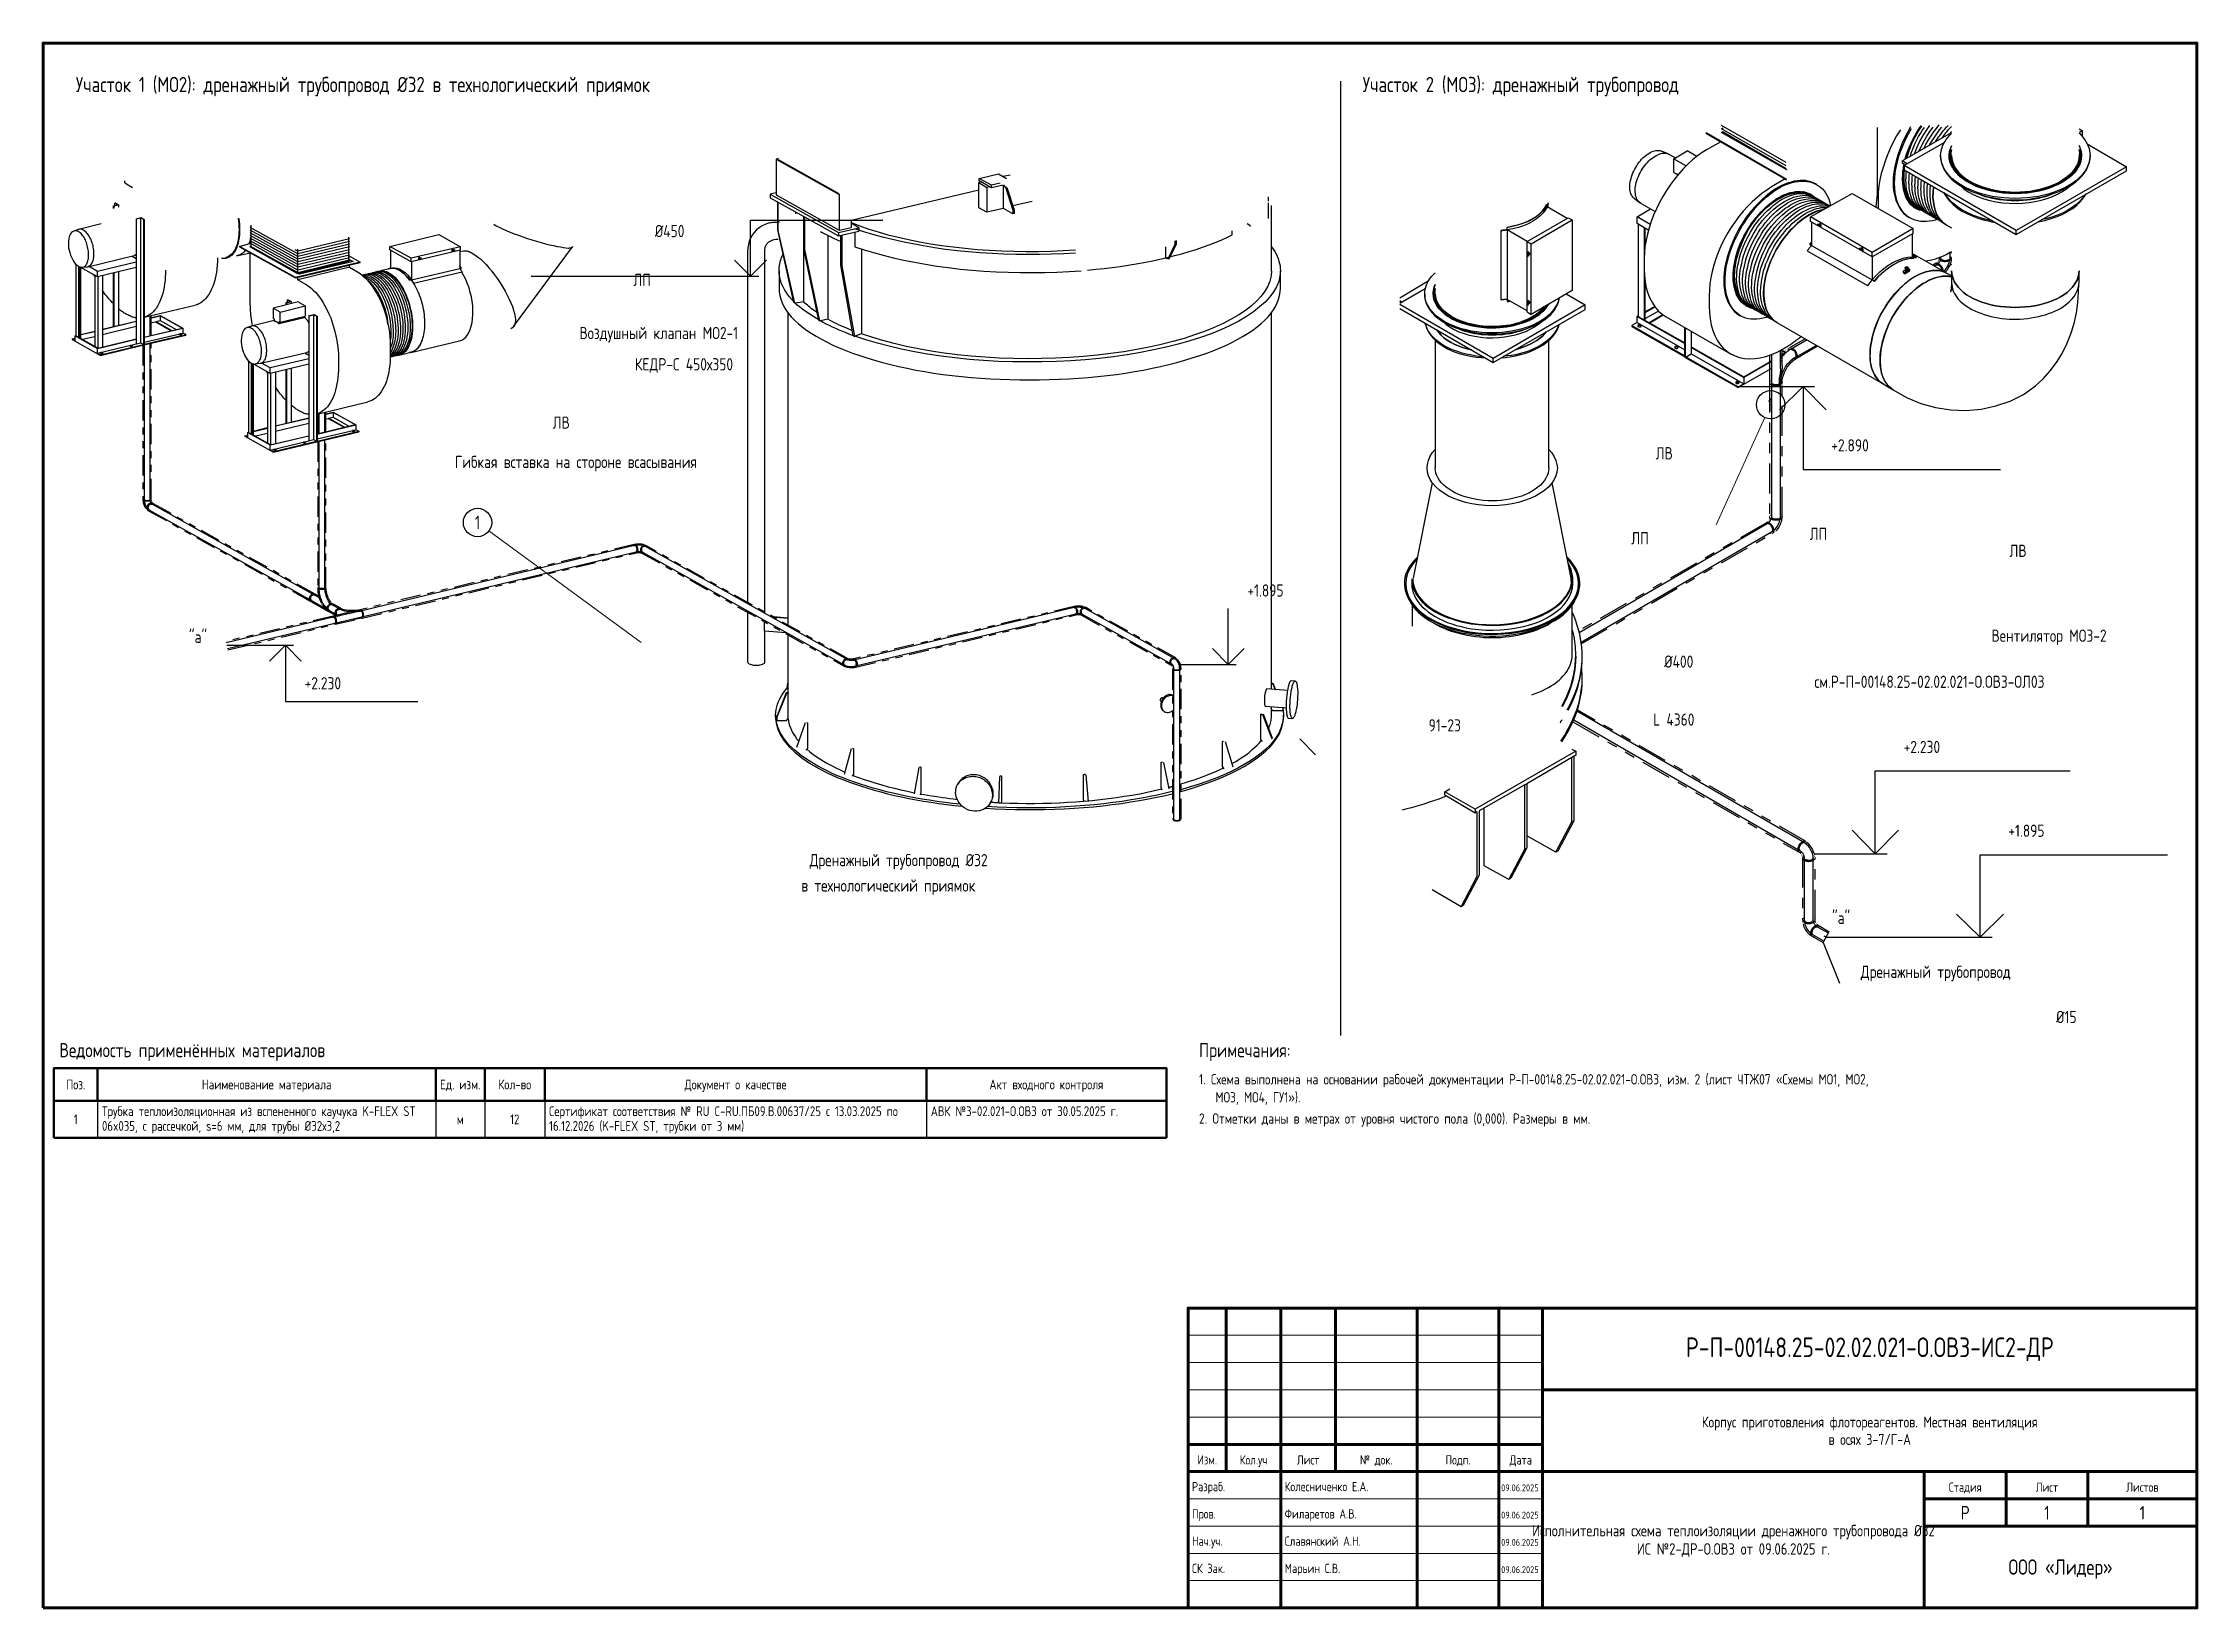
# Model space of a CAD drawing. Header units: metres. Extents: x 20 to 415, y 5 to 292.
import ezdxf
from ezdxf.enums import TextEntityAlignment as Align

# ---------------------------------------------------------------- set-up
doc = ezdxf.new("R2010")
doc.units = ezdxf.units.M
for name, color, linetype in [('АРМАТУРА', 8, 'Continuous'), ('ВОЗДУХОВОДЫ', 7, 'Continuous'), ('ИЗОЛЯЦИЯ', 3, 'Continuous'), ('ОБОЗНАЧЕНИЯ', 7, 'Continuous'), ('ОБОРУДОВАНИЕ', 8, 'Continuous'), ('ПОЗИЦИИ', 1, 'Continuous'), ('РАМКА', 7, 'Continuous'), ('ТЕКСТ', 7, 'Continuous'), ('ТРУБОПРОВОД', 5, 'Continuous')]:
    doc.layers.add(name, color=color, linetype=linetype)
doc.styles.add('GOST', font='isocpeur.ttf')

msp = doc.modelspace()

# ---------------------------------------------------------------- texts
at = {"layer": 'ОБОЗНАЧЕНИЯ', "style": 'GOST', "width": 0.8}
for s, p in [('%%c450', (132.19, 256.4)), ('ЛП', (128.26, 247.45)), ('Воздушный клапан МО2-1', (118.37, 237.7)), ('КЕДР-С 450х350', (128.53, 231.97)), ('ЛВ', (113.45, 221.27)), ('ЛВ', (315.74, 215.65)), ('+2.890', (347.95, 217.1)), ('Гибкая вставка на стороне всасывания', (95.54, 214.06)), ('ЛП', (311.25, 200.07)), ('ЛП', (343.99, 200.87)), ('ЛВ', (380.62, 197.76)), ('+1.895', (240.87, 190.48)), ('"а"', (46.76, 181.97)), ('Вентилятор МО3-2', (377.32, 182.19)), ('%%c400', (317.29, 177.44)), ('+2.230', (67.97, 173.47)), ('см.Р-П-00148.25-02.02.021-О.ОВ3-ОЛ03', (344.85, 173.74)), ('91-23', (274.1, 165.75)), ('L 4360', (315.28, 166.81)), ('+2.230', (361.22, 161.79)), ('+1.895', (380.42, 146.42)), ('Дренажный трубопровод %%c32', (160.57, 141.03)), ('в технологический приямок', (159.05, 136.37)), ('"а"', (348.08, 130.44)), ('Дренажный трубопровод', (353.36, 120.54)), ('%%c15', (389.17, 112.26))]:
    msp.add_text(s, height=2.24, dxfattribs=at).set_placement(p)
at = {"layer": 'ПОЗИЦИИ', "style": 'GOST', "width": 0.8}
for p in [(336.83, 224.42), (99.68, 202.82)]:
    msp.add_text('1', height=2.5, dxfattribs=at).set_placement(p, align=Align.CENTER)
at = {"layer": 'ТЕКСТ', "style": 'GOST', "width": 0.8}
for s, height, p in [('Участок 1 (МО2): дренажный трубопровод %%c32 в технологический приямок', 2.8, (26, 283)), ('Участок 2 (МО3): дренажный трубопровод', 2.8, (262, 283)), ('Ведомость применённых материалов', 2.6, (23, 106)), ('Примечания:', 2.6, (232, 106)), ('1. Схема выполнена на основании рабочей документации Р-П-00148.25-02.02.021-О.ОВ3, изм. 2 (лист ЧТЖ07 «Схемы МО1, МО2,', 1.9, (232, 101)), ('МО3, МО4, ГУ1»).', 1.9, (235, 97.7)), ('Трубка теплоизоляционная из вспененного каучука K-FLEX ST', 1.8, (30.8, 95.2)), ('Сертификат соответствия № RU C-RU.ПБ09.В.00637/25 с 13.03.2025 по', 1.8, (112.8, 95.2)), ('АВК №3-02.021-О.ОВ3 от 30.05.2025 г.', 1.8, (182.8, 95.2)), ('2. Отметки даны в метрах от уровня чистого пола (0,000). Размеры в мм.', 1.9, (232, 93.8)), ('06x035, с рассечкой, s=6 мм, для трубы %%c32х3,2', 1.8, (30.8, 92.5)), ('16.12.2026 (K-FLEX ST, трубки от 3 мм)', 1.8, (112.8, 92.5)), ('Разраб.', 1.7, (230.7, 26.4)), ('Колесниченко Е.А.', 1.7, (247.7, 26.4)), ('09.06.2025', 1.25, (287.4, 26.4)), ('Пров.', 1.7, (230.7, 21.4)), ('Филаретов А.В.', 1.7, (247.7, 21.4)), ('09.06.2025', 1.25, (287.4, 21.4)), ('Нач.уч.', 1.7, (230.7, 16.4)), ('Славянский А.Н.', 1.7, (247.7, 16.4)), ('09.06.2025', 1.25, (287.4, 16.4)), ('СК Зак.', 1.7, (230.7, 11.4)), ('Марьин С.В.', 1.7, (247.7, 11.4)), ('09.06.2025', 1.25, (287.4, 11.4))]:
    msp.add_text(s, height=height, dxfattribs=at).set_placement(p)
for s, height, p in [('Поз.', 1.8, (26, 100.1)), ('Наименование материала', 1.8, (61, 100.1)), ('Ед. изм.', 1.8, (96.5, 100.1)), ('Кол-во', 1.8, (106.5, 100.1)), ('Документ о качестве', 1.8, (147, 100.1)), ('Акт входного контроля', 1.8, (204, 100.1)), ('1', 1.8, (26, 93.7)), ('м', 1.8, (96.5, 93.7)), ('12', 1.8, (106.5, 93.7)), ('Р-П-00148.25-02.02.021-О.ОВ3-ИС2-ДР', 3.6, (355, 51)), ('Корпус приготовления флотореагентов. Местная вентиляция', 2, (355, 38.1)), ('в осях 3-7/Г-А', 2, (355, 34.9)), ('Изм.', 1.7, (233.5, 31.3)), ('Кол.уч', 1.7, (242, 31.3)), ('Лист', 1.7, (252, 31.3)), ('№ док.', 1.7, (264.5, 31.3)), ('Подп.', 1.7, (279.5, 31.3)), ('Дата', 1.7, (291, 31.3)), ('Стадия', 1.7, (372.5, 26.3)), ('Лист', 1.7, (387.5, 26.3)), ('Листов', 1.7, (405, 26.3)), ('Р', 2.5, (372.5, 21.2)), ('Исполнительная схема теплоизоляции дренажного трубопровода %%c32', 2.1, (330, 18.13)), ('1', 2.5, (387.5, 21.2)), ('1', 2.5, (405, 21.2)), ('ИС №2-ДР-О.ОВ3 от 09.06.2025 г.', 2.1, (330, 14.77)), ('ООО «Лидер»', 2.8, (390, 11.1))]:
    msp.add_text(s, height=height, dxfattribs=at).set_placement(p, align=Align.CENTER)

# ---------------------------------------------------------------- linework, layer by layer
at = {"layer": 'АРМАТУРА'}
for points in [[(356.44, 264.7), (356.44, 276.52)], [(362.49, 276.62), (361.91, 275.61), (361.38, 274.59), (360.91, 273.55), (360.49, 272.5), (360.13, 271.45), (359.83, 270.4), (359.59, 269.36), (359.42, 268.33), (359.32, 267.33), (359.28, 266.35)], [(361.48, 270.75), (361.69, 271.44), (361.93, 272.13), (362.2, 272.82), (362.51, 273.51), (362.84, 274.2), (363.19, 274.87), (363.58, 275.54), (363.99, 276.19), (364.42, 276.82)], [(339.76, 266.99), (325, 275.52)], [(325, 275.42), (325, 275.52)], [(325, 275.42), (339.76, 266.9)], [(327.66, 273.87), (325.18, 272.49)], [(360.61, 276.07), (359.93, 274.97), (359.32, 273.83), (358.76, 272.68), (358.26, 271.53), (357.82, 270.37), (357.44, 269.21), (357.12, 268.06), (356.87, 266.92), (356.68, 265.79), (356.57, 264.68), (356.53, 263.6)], [(359.56, 266.26), (359.59, 267.21), (359.69, 268.19), (359.85, 269.19), (360.07, 270.2), (360.36, 271.23), (360.71, 272.26), (361.11, 273.3), (361.58, 274.32), (362.1, 275.34), (362.68, 276.34)], [(393.38, 276.25), (394.03, 275.88)], [(394.03, 275.88), (393.38, 275.61)], [(394.03, 275.06), (393.84, 274.97)], [(394.03, 275.06), (394.03, 275.88)], [(311.89, 263.41), (311.71, 263.56), (311.55, 263.73), (311.41, 263.92), (311.29, 264.14), (311.19, 264.37), (311.11, 264.62), (311.05, 264.89), (311.01, 265.17), (310.98, 265.48), (310.97, 265.8), (311.01, 266.13), (311.06, 266.47), (311.13, 266.81), (311.22, 267.15), (311.32, 267.49), (311.44, 267.84), (311.57, 268.18), (311.72, 268.52), (311.89, 268.86), (312.07, 269.19), (312.27, 269.51), (312.48, 269.83), (312.7, 270.13), (312.93, 270.41), (313.16, 270.68), (313.41, 270.93), (313.66, 271.17), (313.92, 271.38), (314.19, 271.58), (314.46, 271.76), (314.73, 271.91), (315, 272.04), (315.26, 272.15), (315.51, 272.23), (315.76, 272.28), (316.01, 272.31), (316.25, 272.31), (316.48, 272.28), (316.71, 272.22), (316.93, 272.12)], [(312.9, 262.68), (312.72, 262.83), (312.56, 263), (312.42, 263.19), (312.3, 263.4), (312.2, 263.63), (312.12, 263.88), (312.06, 264.15), (312.02, 264.44), (311.99, 264.74), (311.98, 265.06), (312, 265.4), (312.04, 265.74), (312.1, 266.09), (312.19, 266.45), (312.29, 266.81), (312.42, 267.16), (312.56, 267.52), (312.72, 267.87), (312.9, 268.21), (313.08, 268.55), (313.28, 268.9), (313.5, 269.23), (313.73, 269.54), (313.97, 269.84), (314.22, 270.12), (314.48, 270.38), (314.74, 270.62), (315.01, 270.83), (315.28, 271.03), (315.56, 271.21), (315.83, 271.38), (316.11, 271.53), (316.38, 271.64), (316.64, 271.72), (316.9, 271.78), (317.15, 271.81), (317.39, 271.81), (317.62, 271.79), (317.83, 271.74), (318.03, 271.66)], [(325.18, 272.49), (324.28, 271.93), (323.38, 271.29), (322.5, 270.57), (321.64, 269.79), (320.8, 268.94), (319.98, 268.03), (319.19, 267.06), (318.43, 266.05), (317.71, 264.98), (317.03, 263.87), (316.42, 262.74), (315.86, 261.59), (315.36, 260.44), (314.92, 259.28), (314.54, 258.12), (314.22, 256.97), (313.97, 255.83), (313.78, 254.7), (313.67, 253.59), (313.63, 252.51)], [(318.03, 271.66), (316.93, 272.12)], [(318.03, 271.66), (318.06, 271.66), (318.09, 271.66), (318.11, 271.65), (318.14, 271.63), (318.16, 271.62), (318.18, 271.61), (318.19, 271.59), (318.21, 271.58), (318.21, 271.58), (318.22, 271.57)], [(319.32, 270.93), (318.22, 271.57)], [(319.04, 270.75), (321.52, 272.22)], [(319.04, 270.75), (321.33, 269.47)], [(319.04, 268.27), (319.04, 270.75)], [(323.26, 271.21), (321.52, 272.22)], [(339.85, 268.73), (339.76, 268.73)], [(361.03, 267.08), (361.03, 267.36), (361.04, 267.63), (361.05, 267.91), (361.07, 268.18), (361.09, 268.46), (361.12, 268.73), (361.16, 269.01), (361.2, 269.28), (361.25, 269.56), (361.3, 269.83)], [(35, 266.35), (35, 266.72)], [(35, 266.35), (36.43, 265.54)], [(319.04, 268.27), (319.87, 267.91)], [(319.41, 268), (319.41, 268.09)], [(319.78, 267.81), (319.41, 268)], [(337.01, 265.62), (336.1, 265.05), (335.21, 264.41), (334.33, 263.7), (333.46, 262.91), (332.62, 262.06), (331.8, 261.15), (331.01, 260.19), (330.25, 259.17), (329.53, 258.11), (328.85, 257), (328.25, 255.89), (327.7, 254.75), (327.21, 253.6), (326.78, 252.44), (326.41, 251.28), (326.1, 250.12), (325.86, 248.97), (325.69, 247.83), (325.59, 246.72), (325.55, 245.63)], [(345.07, 266.16), (344.65, 266.39), (344.2, 266.56), (343.73, 266.69), (343.23, 266.77), (342.73, 266.81), (342.2, 266.8), (341.67, 266.75), (341.13, 266.66), (340.58, 266.52), (340.03, 266.35), (339.45, 266.13), (338.87, 265.88), (338.29, 265.58), (337.7, 265.24), (337.12, 264.86), (336.55, 264.44), (335.98, 263.99), (335.43, 263.49), (334.88, 262.97), (334.35, 262.41), (333.81, 261.84), (333.29, 261.24), (332.78, 260.62), (332.3, 259.97), (331.84, 259.3), (331.41, 258.61), (331, 257.91), (330.62, 257.19), (330.27, 256.45), (329.95, 255.72), (329.63, 254.97), (329.35, 254.22), (329.09, 253.48), (328.86, 252.73), (328.67, 251.99), (328.5, 251.26), (328.38, 250.54), (328.28, 249.83), (328.23, 249.14), (328.21, 248.47)], [(328.48, 248.29), (328.5, 248.98), (328.55, 249.69), (328.63, 250.4), (328.75, 251.12), (328.9, 251.85), (329.08, 252.59), (329.29, 253.34), (329.54, 254.1), (329.82, 254.86), (330.13, 255.62), (330.47, 256.36), (330.84, 257.09), (331.22, 257.8), (331.63, 258.49), (332.06, 259.18), (332.51, 259.84), (332.98, 260.49), (333.48, 261.12), (333.99, 261.73), (334.53, 262.31), (335.09, 262.88), (335.64, 263.4), (336.21, 263.89), (336.77, 264.35), (337.34, 264.77), (337.91, 265.15), (338.49, 265.49), (339.06, 265.79), (339.64, 266.04), (340.22, 266.26), (340.79, 266.43), (341.35, 266.55), (341.89, 266.64), (342.43, 266.68), (342.94, 266.68), (343.44, 266.64), (343.93, 266.56), (344.39, 266.44), (344.83, 266.27), (345.26, 266.07)], [(329.95, 249.21), (329.96, 249.77), (330, 250.35), (330.07, 250.94), (330.17, 251.55), (330.29, 252.17), (330.44, 252.8), (330.62, 253.44), (330.83, 254.08), (331.06, 254.71), (331.32, 255.35), (331.61, 255.98), (331.93, 256.6), (332.26, 257.21), (332.62, 257.81), (333, 258.4), (333.39, 258.97), (333.8, 259.52), (334.22, 260.04), (334.65, 260.55), (335.08, 261.03), (335.55, 261.51), (336.03, 261.97), (336.51, 262.39), (336.99, 262.78), (337.48, 263.14), (337.97, 263.47), (338.46, 263.76), (338.95, 264.02), (339.45, 264.24), (339.94, 264.42), (340.43, 264.57), (340.91, 264.68), (341.37, 264.75), (341.83, 264.78), (342.27, 264.78), (342.69, 264.74), (343.11, 264.67), (343.5, 264.56), (343.88, 264.42), (344.25, 264.24)], [(339.48, 267.08), (337.01, 265.62)], [(339.76, 266.9), (339.76, 266.99)], [(345.26, 266.07), (345.07, 266.16)], [(345.26, 266.07), (345.63, 265.83), (345.98, 265.56), (346.31, 265.25), (346.61, 264.9), (346.89, 264.53), (347.13, 264.12), (347.35, 263.68), (347.54, 263.22), (347.7, 262.73), (347.82, 262.22)], [(356.17, 261.86), (356.19, 262.16), (356.22, 262.45), (356.25, 262.74), (356.28, 263.03), (356.3, 263.31), (356.33, 263.59), (356.36, 263.87), (356.39, 264.15), (356.41, 264.42), (356.44, 264.7)], [(359.28, 266.35), (359.32, 265.49), (359.41, 264.67), (359.57, 263.9), (359.79, 263.17), (360.06, 262.5), (360.39, 261.88), (360.77, 261.32), (361.21, 260.82), (361.69, 260.39), (362.22, 260.02)], [(362.4, 259.93), (361.87, 260.27), (361.4, 260.69), (360.98, 261.17), (360.61, 261.72), (360.29, 262.34), (360.03, 263.01), (359.83, 263.75), (359.68, 264.53), (359.59, 265.37), (359.56, 266.26)], [(363.41, 261.67), (362.96, 261.98), (362.56, 262.34), (362.21, 262.76), (361.9, 263.23), (361.63, 263.76), (361.42, 264.33), (361.25, 264.95), (361.12, 265.62), (361.05, 266.33), (361.03, 267.08)], [(32.89, 262.12), (33.64, 262.31)], [(32.89, 261.68), (32.89, 262.12)], [(32.89, 262.12), (32.95, 262.12)], [(32.95, 262.12), (33.82, 262.31)], [(32.95, 262.12), (32.95, 261.75)], [(33.14, 262.18), (33.14, 262.62)], [(33.64, 262.31), (33.14, 262.62)], [(33.14, 262.62), (33.26, 262.62)], [(33.82, 262.31), (33.26, 262.62)], [(33.82, 262.31), (33.82, 261.93)], [(288.43, 258.19), (289.47, 258.39), (290.47, 258.65), (291.41, 258.96), (292.29, 259.33), (293.09, 259.75), (293.81, 260.21), (294.45, 260.71), (294.99, 261.25), (295.43, 261.81), (295.76, 262.41)], [(295.85, 262.41), (295.5, 261.79), (295.04, 261.21), (294.5, 260.67), (293.86, 260.17), (293.15, 259.71), (292.35, 259.3), (291.49, 258.95), (290.56, 258.64), (289.56, 258.39), (288.52, 258.19)], [(295.85, 261.95), (295.5, 261.36), (295.04, 260.79), (294.5, 260.25), (293.86, 259.75), (293.15, 259.29), (292.35, 258.87), (291.49, 258.5), (290.56, 258.19), (289.56, 257.93), (288.52, 257.73)], [(295.76, 261.95), (295.79, 262.03), (295.81, 262.1), (295.84, 262.17), (295.87, 262.24), (295.9, 262.3), (295.92, 262.36), (295.95, 262.42), (295.98, 262.48), (296.01, 262.53), (296.03, 262.59)], [(295.85, 261.95), (295.88, 262.03), (295.9, 262.1), (295.93, 262.18), (295.95, 262.25), (295.98, 262.31), (296, 262.38), (296.01, 262.45), (296.02, 262.53), (296.03, 262.6), (296.03, 262.68)], [(295.85, 261.95), (295.85, 262.41)], [(299.52, 259.84), (295.85, 261.95)], [(296.03, 261.86), (296.03, 262.68)], [(311.89, 263.41), (312.9, 262.68)], [(312.35, 260.12), (314.82, 261.58)], [(313.08, 262.59), (313.06, 262.59), (313.04, 262.6), (313.02, 262.61), (313.01, 262.62), (312.99, 262.64), (312.98, 262.65), (312.96, 262.66), (312.95, 262.67), (312.92, 262.68), (312.9, 262.68)], [(313.08, 262.59), (315.65, 261.12)], [(345.07, 263.41), (344.99, 263.52), (344.9, 263.63), (344.8, 263.74), (344.7, 263.84), (344.59, 263.94), (344.48, 264.04), (344.36, 264.12), (344.24, 264.2), (344.11, 264.27), (343.97, 264.33)], [(344.16, 260.12), (351.77, 264.42)], [(344.25, 264.24), (344.36, 264.15), (344.48, 264.06), (344.6, 263.97), (344.72, 263.87), (344.85, 263.77), (344.97, 263.67), (345.09, 263.56), (345.21, 263.45), (345.33, 263.34), (345.44, 263.23)], [(351.77, 264.42), (362.95, 258.01)], [(356.53, 263.6), (356.53, 261.67)], [(356.53, 261.67), (356.53, 261.67), (356.53, 261.67)], [(363.22, 261.86), (363.39, 261.75), (363.56, 261.66), (363.72, 261.58), (363.89, 261.5), (364.06, 261.44), (364.24, 261.39), (364.41, 261.36), (364.59, 261.33), (364.78, 261.31), (364.97, 261.31)], [(365.24, 261.12), (365.05, 261.15), (364.86, 261.19), (364.67, 261.23), (364.48, 261.28), (364.29, 261.33), (364.11, 261.39), (363.93, 261.45), (363.75, 261.52), (363.58, 261.59), (363.41, 261.67)], [(25.62, 257.52), (25.4, 257.4), (25.21, 257.23), (25.05, 257.01), (24.91, 256.74), (24.8, 256.44), (24.72, 256.1), (24.66, 255.73), (24.64, 255.33), (24.64, 254.91), (24.68, 254.47), (24.77, 254.01), (24.89, 253.56), (25.03, 253.13), (25.19, 252.72), (25.38, 252.34), (25.57, 252), (25.79, 251.69), (26.01, 251.43), (26.25, 251.21), (26.49, 251.06)], [(26.49, 257.83), (25.62, 257.52)], [(27.17, 250.87), (27.32, 250.9), (27.45, 250.95), (27.58, 251.02), (27.7, 251.11), (27.82, 251.23), (27.92, 251.36), (28.01, 251.51), (28.09, 251.67), (28.17, 251.85), (28.23, 252.05), (28.28, 252.28), (28.32, 252.52), (28.34, 252.76), (28.36, 253.02), (28.36, 253.28), (28.35, 253.54), (28.32, 253.81), (28.28, 254.07), (28.23, 254.34), (28.16, 254.6), (28.1, 254.87), (28.03, 255.14), (27.95, 255.4), (27.86, 255.65), (27.75, 255.89), (27.64, 256.12), (27.52, 256.33), (27.39, 256.53), (27.25, 256.72), (27.11, 256.9), (26.96, 257.06), (26.8, 257.2), (26.65, 257.31), (26.49, 257.41), (26.34, 257.49), (26.19, 257.54), (26.04, 257.57), (25.89, 257.58), (25.75, 257.56), (25.62, 257.52)], [(30.65, 258.83), (26.55, 257.83)], [(28.23, 250.99), (28.36, 251.04), (28.48, 251.1), (28.6, 251.19), (28.71, 251.29), (28.82, 251.41), (28.92, 251.55), (29.01, 251.71), (29.09, 251.89), (29.16, 252.08), (29.22, 252.3), (29.26, 252.53), (29.28, 252.76), (29.3, 253), (29.31, 253.25), (29.31, 253.5), (29.3, 253.76), (29.28, 254.03), (29.25, 254.3), (29.21, 254.57), (29.16, 254.85), (29.08, 255.12), (29, 255.39), (28.9, 255.65), (28.8, 255.9), (28.69, 256.14), (28.58, 256.36), (28.45, 256.58), (28.32, 256.78), (28.19, 256.97), (28.04, 257.15), (27.89, 257.31), (27.74, 257.44), (27.59, 257.57), (27.44, 257.67), (27.29, 257.75), (27.15, 257.81), (27, 257.84), (26.85, 257.86), (26.7, 257.86), (26.55, 257.83)], [(37.05, 259.76), (37.05, 236.82)], [(37.05, 259.76), (37.12, 259.76)], [(37.12, 259.76), (37.99, 260.01)], [(37.12, 259.76), (37.92, 259.94)], [(37.12, 236.76), (37.12, 259.76)], [(37.92, 236.94), (37.92, 259.94)], [(37.92, 259.94), (38.48, 259.63)], [(37.99, 260.01), (38.55, 259.63)], [(38.48, 236.7), (38.48, 259.63)], [(38.48, 259.63), (38.55, 259.63)], [(38.55, 259.63), (38.55, 236.7)], [(83.61, 254.72), (92.56, 256.9)], [(92.56, 256.9), (96.54, 254.66)], [(288.52, 257.73), (288.38, 257.71), (288.25, 257.69), (288.13, 257.67), (288.01, 257.66), (287.89, 257.65), (287.77, 257.65), (287.66, 257.64), (287.55, 257.64), (287.44, 257.64), (287.32, 257.64)], [(287.32, 257.64), (287.32, 244.9)], [(288.43, 257.73), (288.34, 257.73), (288.25, 257.72), (288.16, 257.71), (288.06, 257.7), (287.96, 257.69), (287.85, 257.67), (287.74, 257.66), (287.64, 257.65), (287.53, 257.64), (287.42, 257.64)], [(288.43, 258.19), (288.43, 257.73)], [(288.52, 257.73), (288.52, 258.19)], [(288.52, 257.73), (288.52, 244.99)], [(292.18, 255.62), (288.52, 257.73)], [(292.18, 255.62), (299.7, 259.93)], [(292.92, 255.16), (300.43, 259.56)], [(299.7, 259.93), (300.43, 259.56)], [(300.43, 259.56), (300.43, 246.64)], [(314.73, 258.74), (312.35, 260.12)], [(312.35, 258.92), (312.35, 260.12)], [(314.46, 257.64), (312.35, 258.92)], [(312.53, 258.74), (312.53, 241.87)], [(313.63, 258.1), (313.63, 252.51)], [(313.82, 254.43), (313.82, 258.1)], [(355.43, 253.61), (344.16, 260.12)], [(344.16, 259.29), (344.16, 260.12)], [(355.43, 252.78), (344.16, 259.29)], [(344.34, 259.11), (344.34, 254.89)], [(345.72, 258.74), (345.35, 258.74)], [(345.35, 258.65), (345.72, 258.65)], [(345.35, 258.65), (345.72, 258.65)], [(345.62, 258.74), (345.63, 258.74), (345.64, 258.74), (345.65, 258.74), (345.66, 258.74), (345.67, 258.74), (345.68, 258.74), (345.7, 258.74), (345.71, 258.74), (345.71, 258.74), (345.72, 258.74)], [(345.9, 258.37), (345.9, 258.37), (345.89, 258.37), (345.88, 258.38), (345.87, 258.38), (345.85, 258.39), (345.84, 258.39), (345.83, 258.4), (345.82, 258.42), (345.81, 258.44), (345.81, 258.47), (345.78, 258.47), (345.76, 258.48), (345.75, 258.49), (345.73, 258.5), (345.72, 258.52), (345.7, 258.54), (345.69, 258.57), (345.67, 258.59), (345.65, 258.62), (345.62, 258.65)], [(345.72, 258.74), (345.72, 258.76), (345.73, 258.78), (345.74, 258.78), (345.76, 258.78), (345.77, 258.77), (345.8, 258.77), (345.82, 258.76), (345.85, 258.75), (345.87, 258.74), (345.9, 258.74), (345.9, 258.72), (345.91, 258.7), (345.92, 258.68), (345.93, 258.66), (345.95, 258.65), (345.96, 258.63), (345.97, 258.62), (345.98, 258.6), (345.99, 258.58), (345.99, 258.56)], [(346.08, 258.56), (346.08, 258.58), (346.08, 258.61), (346.08, 258.64), (346.08, 258.66), (346.07, 258.68), (346.06, 258.7), (346.05, 258.72), (346.04, 258.73), (346.02, 258.74), (345.99, 258.74), (345.99, 258.77), (345.98, 258.79), (345.97, 258.82), (345.95, 258.84), (345.93, 258.85), (345.91, 258.87), (345.89, 258.87), (345.86, 258.87), (345.84, 258.85), (345.81, 258.83)], [(345.9, 258.56), (345.9, 258.37)], [(345.9, 258.47), (345.9, 258.37)], [(345.9, 258.37), (346.08, 258.37)], [(345.9, 258.28), (346.08, 258.28)], [(346.08, 258.37), (346.08, 258.65)], [(362.95, 258.01), (355.43, 253.61)], [(362.95, 257.09), (355.43, 252.78)], [(362.22, 260.02), (362.4, 259.93)], [(367.62, 259.75), (367.05, 259.55), (366.48, 259.41), (365.92, 259.31), (365.38, 259.26), (364.84, 259.26), (364.32, 259.3), (363.81, 259.39), (363.32, 259.53), (362.85, 259.71), (362.4, 259.93)], [(362.77, 257), (362.77, 252.78)], [(362.95, 257.09), (362.95, 258.01)], [(28.23, 250.99), (36.68, 253.04)], [(36.31, 252.92), (37.05, 252.48)], [(37.05, 253.23), (37.03, 253.2), (37.01, 253.16), (36.98, 253.14), (36.95, 253.11), (36.91, 253.09), (36.88, 253.07), (36.83, 253.06), (36.79, 253.05), (36.74, 253.05), (36.68, 253.04)], [(56.01, 254.72), (58.13, 255.28)], [(66.27, 249), (56.01, 254.72)], [(56.01, 254.72), (56.01, 254.66)], [(56.01, 254.66), (66.27, 248.94)], [(66.52, 249.81), (58, 254.6)], [(58, 244.09), (58, 253.54)], [(58.13, 254.54), (58.06, 254.54)], [(76.03, 253.04), (78.14, 251.8)], [(83.61, 254.1), (83.61, 254.72)], [(87.53, 252.55), (83.61, 254.72)], [(87.53, 251.86), (83.61, 254.1)], [(83.74, 254.04), (83.74, 250.74)], [(96.54, 254.66), (87.53, 252.55)], [(96.54, 254.04), (87.53, 251.86)], [(94.99, 254.04), (94.93, 253.91)], [(94.93, 253.91), (95.05, 253.85)], [(94.93, 253.85), (95.05, 253.85)], [(95.18, 254.16), (95.16, 254.16), (95.14, 254.16), (95.12, 254.15), (95.1, 254.14), (95.08, 254.12), (95.06, 254.11), (95.05, 254.09), (95.03, 254.08), (95.01, 254.06), (94.99, 254.04)], [(95.11, 253.98), (94.99, 254.04)], [(95.05, 253.85), (95.11, 253.98)], [(95.11, 253.98), (95.12, 254.01), (95.12, 254.04), (95.13, 254.07), (95.14, 254.09), (95.16, 254.11), (95.18, 254.12), (95.2, 254.13), (95.23, 254.12), (95.26, 254.12), (95.3, 254.1)], [(95.3, 253.98), (95.3, 253.96), (95.29, 253.93), (95.27, 253.91), (95.25, 253.89), (95.23, 253.87), (95.21, 253.85), (95.18, 253.84), (95.16, 253.84), (95.13, 253.84), (95.11, 253.85)], [(95.11, 253.85), (95.11, 253.85), (95.11, 253.86), (95.11, 253.87), (95.11, 253.87), (95.11, 253.88), (95.11, 253.89), (95.11, 253.9), (95.11, 253.91), (95.11, 253.91), (95.11, 253.91)], [(95.3, 254.1), (95.18, 254.16)], [(95.3, 254.1), (95.3, 254.1), (95.3, 254.09), (95.3, 254.09), (95.3, 254.08), (95.3, 254.07), (95.3, 254.06), (95.3, 254.05), (95.3, 254.05), (95.3, 254.04), (95.3, 254.04)], [(95.3, 254.04), (95.55, 253.98)], [(95.55, 254.04), (95.3, 254.04)], [(95.3, 253.98), (95.55, 253.98)], [(96.42, 253.98), (96.42, 250.68)], [(96.54, 254.04), (96.54, 254.66)], [(292.18, 242.7), (292.18, 255.62)], [(292.18, 255.62), (292.92, 255.16)], [(292.28, 253.7), (292.18, 253.52)], [(292.18, 253.52), (292.37, 253.42)], [(292.37, 253.24), (292.18, 252.87)], [(292.37, 253.15), (292.18, 252.87)], [(292.55, 253.52), (292.28, 253.7)], [(292.28, 253.52), (292.28, 253.52), (292.28, 253.52)], [(292.37, 253.15), (292.34, 253.18), (292.32, 253.2), (292.31, 253.23), (292.3, 253.25), (292.29, 253.27), (292.28, 253.29), (292.28, 253.31), (292.28, 253.32), (292.28, 253.33), (292.28, 253.33), (292.28, 253.36), (292.28, 253.39), (292.28, 253.41), (292.28, 253.44), (292.28, 253.46), (292.28, 253.48), (292.28, 253.49), (292.28, 253.5), (292.28, 253.51), (292.28, 253.52)], [(292.28, 252.78), (292.46, 253.15)], [(292.37, 253.52), (292.39, 253.49), (292.42, 253.46), (292.45, 253.44), (292.47, 253.41), (292.49, 253.39), (292.51, 253.37), (292.53, 253.35), (292.54, 253.34), (292.55, 253.33), (292.55, 253.33), (292.55, 253.3), (292.55, 253.28), (292.55, 253.25), (292.54, 253.23), (292.54, 253.21), (292.53, 253.19), (292.52, 253.17), (292.5, 253.16), (292.48, 253.15), (292.46, 253.15)], [(292.55, 253.52), (292.37, 253.52)], [(292.46, 253.15), (292.37, 253.15)], [(292.55, 253.61), (292.46, 253.61)], [(292.46, 253.15), (292.64, 253.24)], [(292.64, 253.24), (292.64, 253.24), (292.64, 253.25), (292.64, 253.26), (292.64, 253.28), (292.64, 253.3), (292.64, 253.32), (292.64, 253.34), (292.64, 253.37), (292.64, 253.4), (292.64, 253.42), (292.64, 253.43), (292.63, 253.43), (292.62, 253.45), (292.61, 253.46), (292.6, 253.48), (292.58, 253.5), (292.57, 253.53), (292.56, 253.55), (292.55, 253.58), (292.55, 253.61)], [(292.92, 242.24), (292.92, 255.16)], [(344.34, 254.89), (344.26, 254.8), (344.18, 254.71), (344.09, 254.62), (344.01, 254.52), (343.93, 254.42), (343.85, 254.32), (343.76, 254.21), (343.68, 254.1), (343.6, 253.99), (343.52, 253.88)], [(343.52, 253.88), (354.61, 247.56)], [(344.34, 255.53), (344.31, 255.5), (344.29, 255.47), (344.26, 255.43), (344.23, 255.39), (344.19, 255.35), (344.16, 255.31), (344.12, 255.27), (344.07, 255.23), (344.03, 255.2), (343.97, 255.16)], [(344.34, 254.89), (343.97, 255.16)], [(344.07, 255.07), (344.34, 254.89)], [(344.34, 254.89), (355.43, 248.56)], [(353.42, 254.34), (353.05, 254.34)], [(353.05, 254.25), (353.42, 254.25)], [(353.05, 254.16), (353.42, 254.16)], [(353.42, 254.25), (353.42, 254.25), (353.42, 254.26), (353.42, 254.27), (353.42, 254.28), (353.42, 254.29), (353.42, 254.31), (353.42, 254.32), (353.42, 254.33), (353.42, 254.34), (353.42, 254.34)], [(353.42, 254.34), (353.44, 254.34), (353.46, 254.34), (353.48, 254.34), (353.49, 254.33), (353.51, 254.33), (353.52, 254.32), (353.54, 254.31), (353.55, 254.29), (353.58, 254.27), (353.6, 254.25), (353.6, 254.25), (353.61, 254.24), (353.62, 254.23), (353.63, 254.21), (353.65, 254.19), (353.66, 254.17), (353.67, 254.15), (353.68, 254.12), (353.69, 254.09), (353.69, 254.06)], [(353.6, 253.97), (353.6, 253.97), (353.59, 253.97), (353.58, 253.97), (353.57, 253.97), (353.55, 253.97), (353.54, 253.97), (353.53, 253.97), (353.52, 253.97), (353.51, 253.97), (353.51, 253.97), (353.48, 254), (353.46, 254.03), (353.45, 254.05), (353.44, 254.08), (353.43, 254.1), (353.42, 254.12), (353.42, 254.13), (353.42, 254.15), (353.42, 254.15), (353.42, 254.16)], [(353.78, 254.16), (353.78, 254.16), (353.78, 254.17), (353.78, 254.18), (353.78, 254.2), (353.77, 254.21), (353.76, 254.24), (353.75, 254.26), (353.74, 254.29), (353.72, 254.31), (353.69, 254.34), (353.69, 254.36), (353.68, 254.38), (353.67, 254.4), (353.65, 254.41), (353.63, 254.42), (353.61, 254.43), (353.59, 254.43), (353.56, 254.43), (353.54, 254.43), (353.51, 254.43)], [(353.6, 254.06), (353.6, 253.88)], [(353.6, 253.97), (353.6, 253.97), (353.6, 253.97)], [(353.6, 253.88), (353.78, 253.88)], [(353.6, 253.79), (353.78, 253.79)], [(353.78, 254.06), (353.78, 254.09), (353.78, 254.11), (353.78, 254.13), (353.78, 254.14), (353.78, 254.15), (353.78, 254.15), (353.78, 254.15), (353.78, 254.16), (353.78, 254.16), (353.78, 254.16)], [(353.78, 253.88), (353.78, 254.16)], [(355.43, 252.78), (355.43, 253.61)], [(363.59, 252.69), (362.77, 253.24)], [(365.15, 252.05), (365.62, 252.11), (366.1, 252.2), (366.57, 252.32), (367.06, 252.45), (367.55, 252.61), (368.03, 252.79), (368.53, 253), (369.02, 253.24), (369.51, 253.5), (370.01, 253.79)], [(369.82, 253.61), (370.01, 253.52)], [(369.92, 253.7), (370.01, 253.7)], [(25.86, 251.61), (25.86, 251.43)], [(26.18, 251.24), (25.86, 251.43)], [(25.99, 251.37), (25.99, 238.31)], [(26.49, 251.06), (26.56, 251.02), (26.64, 250.99), (26.71, 250.96), (26.78, 250.94), (26.85, 250.92), (26.92, 250.9), (26.99, 250.89), (27.05, 250.88), (27.11, 250.87), (27.17, 250.87)], [(26.55, 238), (26.55, 250.99)], [(26.67, 237.94), (26.67, 250.93)], [(29.97, 249.13), (26.8, 250.93)], [(26.92, 237.81), (26.92, 250.87)], [(27.17, 250.87), (28.1, 250.99)], [(28.1, 250.99), (28.12, 250.99), (28.13, 250.99), (28.14, 250.99), (28.16, 250.99), (28.16, 250.99), (28.17, 250.99), (28.18, 250.99), (28.2, 250.99), (28.21, 250.99), (28.23, 250.99)], [(29.97, 250.12), (28.35, 251.06)], [(29.47, 249.25), (29.45, 249.27), (29.43, 249.3), (29.41, 249.32), (29.4, 249.35), (29.38, 249.38), (29.36, 249.4), (29.34, 249.43), (29.32, 249.46), (29.3, 249.48), (29.28, 249.5)], [(29.47, 249.44), (29.47, 236.38)], [(37.05, 251.8), (29.97, 250.12)], [(37.05, 250.81), (29.97, 249.13)], [(29.97, 249.13), (29.97, 250.12)], [(30.03, 249.13), (30.03, 236.07)], [(30.9, 249.31), (30.9, 236.26)], [(32.89, 239.99), (32.89, 249.81)], [(32.95, 249.81), (32.95, 239.99)], [(33.82, 250.06), (33.82, 240.24)], [(42.46, 250.37), (42.45, 249.71), (42.42, 249.06), (42.36, 248.43), (42.29, 247.82), (42.19, 247.22), (42.07, 246.65), (41.94, 246.1), (41.78, 245.57), (41.6, 245.07), (41.41, 244.59), (41.19, 244.14), (40.96, 243.73), (40.71, 243.35), (40.44, 243), (40.16, 242.69), (39.87, 242.42), (39.56, 242.19), (39.23, 242), (38.89, 241.84), (38.55, 241.73)], [(51.97, 252.61), (51.96, 251.93), (51.93, 251.26), (51.87, 250.62), (51.79, 249.99), (51.69, 249.38), (51.57, 248.8), (51.42, 248.25), (51.26, 247.73), (51.07, 247.23), (50.85, 246.77), (50.62, 246.32), (50.38, 245.9), (50.12, 245.52), (49.84, 245.18), (49.55, 244.87), (49.24, 244.6), (48.92, 244.37), (48.59, 244.17), (48.24, 244.02), (47.87, 243.91)], [(78.14, 251.8), (66.27, 249)], [(66.27, 248.94), (78.14, 251.74)], [(66.27, 248.94), (66.27, 249)], [(66.71, 249.75), (66.52, 249.81)], [(76.22, 250.87), (66.71, 248.57)], [(66.89, 249.75), (66.71, 249.75)], [(66.71, 248.57), (66.71, 249)], [(76.84, 251.93), (67.02, 249.63), (66.77, 249.75)], [(76.22, 251.99), (66.89, 249.75)], [(76.03, 252.42), (76.4, 252.17)], [(76.15, 251.99), (76.22, 251.99)], [(76.22, 250.87), (76.22, 251.24)], [(76.22, 250.87), (77.65, 250.06)], [(76.4, 252.17), (76.84, 251.93)], [(77.65, 250.06), (78.13, 249.75), (78.6, 249.38), (79.06, 248.96), (79.51, 248.49), (79.95, 247.96), (80.38, 247.39), (80.79, 246.77), (81.19, 246.1), (81.57, 245.4), (81.94, 244.65), (82.26, 243.88), (82.55, 243.08), (82.8, 242.26), (83.03, 241.43), (83.23, 240.59), (83.39, 239.74), (83.51, 238.9), (83.6, 238.05), (83.66, 237.21), (83.68, 236.38)], [(78.14, 251.74), (78.14, 251.8)], [(83.43, 250.62), (83.43, 250.62), (83.42, 250.62), (83.41, 250.62), (83.41, 250.62), (83.4, 250.61), (83.39, 250.61), (83.38, 250.6), (83.37, 250.59), (83.37, 250.57), (83.36, 250.56)], [(83.43, 250.68), (83.43, 250.68), (83.43, 250.68), (83.44, 250.68), (83.45, 250.68), (83.46, 250.68), (83.47, 250.68), (83.48, 250.68), (83.48, 250.68), (83.49, 250.68), (83.49, 250.68)], [(83.43, 250.62), (83.61, 250.68)], [(83.49, 250.62), (83.49, 250.62), (83.48, 250.62), (83.48, 250.62), (83.47, 250.62), (83.46, 250.62), (83.45, 250.62), (83.44, 250.62), (83.43, 250.62), (83.43, 250.62), (83.43, 250.62)], [(83.8, 250.74), (83.49, 250.68)], [(83.49, 250.68), (83.85, 250.73), (84.22, 250.71), (84.61, 250.64), (84.99, 250.51), (85.39, 250.32), (85.78, 250.07), (86.16, 249.76), (86.55, 249.4), (86.92, 248.98), (87.28, 248.51)], [(87.28, 248.51), (86.92, 248.97), (86.55, 249.38), (86.16, 249.73), (85.78, 250.04), (85.39, 250.29), (84.99, 250.48), (84.61, 250.61), (84.22, 250.67), (83.85, 250.68), (83.49, 250.62)], [(83.74, 250.68), (83.72, 250.68), (83.7, 250.68), (83.68, 250.68), (83.66, 250.68), (83.64, 250.67), (83.63, 250.67), (83.61, 250.66), (83.59, 250.65), (83.57, 250.64), (83.55, 250.62)], [(83.8, 250.74), (84.16, 250.8), (84.53, 250.8), (84.91, 250.73), (85.29, 250.6), (85.67, 250.4), (86.06, 250.15), (86.45, 249.84), (86.83, 249.47), (87.22, 249.05), (87.59, 248.57)], [(87.53, 251.86), (87.53, 252.55)], [(87.59, 251.86), (87.59, 248.57)], [(87.59, 248.57), (96.42, 250.68)], [(87.96, 247.95), (96.85, 250.06)], [(88.84, 252.55), (88.77, 252.42)], [(89.02, 252.67), (89, 252.69), (88.98, 252.69), (88.95, 252.68), (88.93, 252.67), (88.91, 252.66), (88.88, 252.64), (88.86, 252.61), (88.85, 252.59), (88.84, 252.57), (88.84, 252.55)], [(88.84, 252.36), (88.9, 252.48)], [(88.9, 252.48), (88.9, 252.52), (88.91, 252.55), (88.93, 252.58), (88.95, 252.6), (88.97, 252.62), (88.99, 252.63), (89.02, 252.63), (89.04, 252.63), (89.06, 252.62), (89.08, 252.61)], [(88.96, 252.36), (88.94, 252.38), (88.93, 252.39), (88.92, 252.4), (88.91, 252.41), (88.91, 252.42), (88.9, 252.42), (88.9, 252.42), (88.9, 252.42), (88.9, 252.42), (88.9, 252.42)], [(89.15, 252.48), (89.13, 252.47), (89.11, 252.45), (89.09, 252.43), (89.07, 252.41), (89.05, 252.4), (89.03, 252.39), (89.02, 252.38), (89, 252.37), (88.98, 252.36), (88.96, 252.36)], [(89.39, 252.55), (89.08, 252.61)], [(89.08, 252.61), (89.09, 252.61), (89.09, 252.61), (89.1, 252.61), (89.11, 252.61), (89.11, 252.6), (89.12, 252.6), (89.13, 252.59), (89.14, 252.58), (89.14, 252.56), (89.15, 252.55)], [(89.08, 252.55), (89.33, 252.55)], [(89.08, 252.48), (89.33, 252.48)], [(96.73, 250.74), (96.69, 250.78), (96.66, 250.82), (96.63, 250.86), (96.6, 250.89), (96.57, 250.93), (96.55, 250.97), (96.52, 251.01), (96.49, 251.04), (96.45, 251.08), (96.42, 251.12)], [(96.42, 250.68), (96.73, 250.74)], [(96.73, 250.74), (96.42, 250.68)], [(96.42, 250.68), (96.46, 250.62), (96.5, 250.56), (96.54, 250.5), (96.59, 250.44), (96.64, 250.37), (96.68, 250.31), (96.73, 250.24), (96.77, 250.18), (96.81, 250.12), (96.85, 250.06)], [(313.63, 252.51), (313.63, 250.58)], [(313.63, 250.58), (313.68, 249.37), (313.81, 248.22), (314.02, 247.14), (314.31, 246.12), (314.69, 245.19), (315.14, 244.33), (315.66, 243.55), (316.26, 242.86), (316.93, 242.27), (317.67, 241.78)], [(313.63, 250.58), (313.63, 241.23)], [(332.43, 243.8), (331.95, 244.08), (331.53, 244.43), (331.16, 244.85), (330.84, 245.32), (330.57, 245.85), (330.35, 246.43), (330.17, 247.06), (330.05, 247.74), (329.97, 248.45), (329.95, 249.21)], [(355.43, 248.56), (356.13, 249.33), (356.86, 250.02), (357.59, 250.65), (358.34, 251.2), (359.1, 251.67), (359.86, 252.06), (360.61, 252.37), (361.34, 252.6), (362.07, 252.74), (362.77, 252.78)], [(355.43, 252.78), (355.43, 248.56)], [(355.8, 248.38), (356.5, 249.12), (357.22, 249.81), (357.96, 250.42), (358.71, 250.97), (359.47, 251.45), (360.22, 251.85), (360.97, 252.17), (361.71, 252.41), (362.43, 252.55), (363.13, 252.6)], [(363.13, 252.51), (362.41, 252.46), (361.68, 252.32), (360.93, 252.1), (360.18, 251.79), (359.43, 251.4), (358.69, 250.92), (357.94, 250.37), (357.21, 249.75), (356.5, 249.05), (355.8, 248.29)], [(361.48, 250.31), (361.21, 250.22)], [(361.21, 250.12), (361.21, 250.22)], [(361.57, 249.94), (361.57, 249.94), (361.55, 249.94), (361.53, 249.94), (361.5, 249.94), (361.47, 249.94), (361.44, 249.94), (361.4, 249.94), (361.36, 249.94), (361.33, 249.94), (361.3, 249.94), (361.28, 249.94), (361.26, 249.95), (361.24, 249.96), (361.23, 249.98), (361.22, 250), (361.21, 250.02), (361.21, 250.04), (361.21, 250.07), (361.21, 250.1), (361.21, 250.12)], [(361.57, 249.94), (361.57, 249.92), (361.55, 249.9), (361.53, 249.88), (361.5, 249.87), (361.47, 249.86), (361.44, 249.85), (361.4, 249.85), (361.36, 249.85), (361.33, 249.85), (361.3, 249.85), (361.28, 249.85), (361.26, 249.86), (361.24, 249.87), (361.23, 249.89), (361.22, 249.91), (361.21, 249.93), (361.21, 249.95), (361.21, 249.98), (361.21, 250), (361.21, 250.03)], [(361.21, 249.94), (361.21, 249.91), (361.21, 249.89), (361.21, 249.86), (361.21, 249.84), (361.22, 249.81), (361.23, 249.8), (361.24, 249.78), (361.26, 249.77), (361.28, 249.76), (361.3, 249.76), (361.33, 249.76), (361.36, 249.76), (361.4, 249.76), (361.44, 249.76), (361.47, 249.76), (361.5, 249.76), (361.53, 249.76), (361.56, 249.76), (361.57, 249.76), (361.57, 249.76)], [(361.48, 250.86), (361.49, 250.86), (361.49, 250.87), (361.51, 250.88), (361.52, 250.89), (361.54, 250.9), (361.56, 250.92), (361.59, 250.93), (361.61, 250.94), (361.64, 250.95), (361.67, 250.95), (361.69, 250.97), (361.72, 250.98), (361.75, 250.99), (361.78, 250.99), (361.8, 250.98), (361.83, 250.97), (361.86, 250.97), (361.89, 250.96), (361.91, 250.95), (361.94, 250.95)], [(361.48, 250.86), (361.48, 250.58)], [(362.03, 250.86), (362.03, 250.83), (362.01, 250.8), (361.99, 250.78), (361.96, 250.75), (361.93, 250.73), (361.89, 250.71), (361.86, 250.7), (361.82, 250.68), (361.79, 250.68), (361.76, 250.67), (361.71, 250.68), (361.66, 250.68), (361.62, 250.7), (361.58, 250.71), (361.55, 250.73), (361.53, 250.75), (361.51, 250.78), (361.49, 250.8), (361.49, 250.83), (361.48, 250.86)], [(361.48, 250.58), (361.49, 250.56), (361.49, 250.54), (361.51, 250.52), (361.53, 250.51), (361.55, 250.5), (361.58, 250.5), (361.62, 250.49), (361.66, 250.49), (361.71, 250.49), (361.76, 250.49), (361.79, 250.49), (361.82, 250.49), (361.86, 250.49), (361.89, 250.5), (361.93, 250.5), (361.96, 250.51), (361.99, 250.52), (362.01, 250.54), (362.03, 250.56), (362.03, 250.58)], [(361.48, 250.49), (361.48, 250.31)], [(361.48, 250.49), (361.57, 250.31)], [(361.48, 250.31), (361.57, 250.12)], [(361.57, 250.49), (361.58, 250.46), (361.58, 250.44), (361.6, 250.41), (361.61, 250.39), (361.63, 250.36), (361.65, 250.35), (361.68, 250.33), (361.7, 250.32), (361.73, 250.31), (361.76, 250.31)], [(361.57, 250.31), (361.85, 250.31)], [(361.57, 250.31), (361.57, 250.12)], [(362.22, 250.31), (361.57, 249.94)], [(362.22, 250.22), (361.57, 249.94)], [(362.22, 250.12), (361.57, 249.76)], [(361.57, 250.12), (361.85, 250.12)], [(361.76, 250.31), (361.79, 250.31), (361.81, 250.32), (361.84, 250.33), (361.86, 250.35), (361.88, 250.36), (361.9, 250.39), (361.92, 250.41), (361.93, 250.44), (361.94, 250.46), (361.94, 250.49)], [(361.85, 250.31), (362.03, 250.4)], [(361.85, 250.31), (361.85, 250.12)], [(361.85, 250.12), (362.03, 250.22)], [(361.94, 250.95), (361.94, 250.95), (361.95, 250.94), (361.96, 250.93), (361.97, 250.92), (361.99, 250.9), (362, 250.89), (362.01, 250.88), (362.02, 250.87), (362.03, 250.86), (362.03, 250.86)], [(362.03, 250.58), (362.03, 250.86)], [(362.03, 250.58), (362.06, 250.58), (362.1, 250.58), (362.13, 250.58), (362.17, 250.58), (362.21, 250.57), (362.24, 250.56), (362.27, 250.55), (362.29, 250.53), (362.3, 250.51), (362.31, 250.49)], [(362.03, 250.4), (362.03, 250.22)], [(362.31, 250.49), (362.31, 250.47), (362.31, 250.45), (362.31, 250.43), (362.3, 250.41), (362.3, 250.4), (362.29, 250.38), (362.28, 250.37), (362.26, 250.35), (362.24, 250.33), (362.22, 250.31)], [(362.31, 250.4), (362.31, 250.37), (362.31, 250.35), (362.31, 250.34), (362.3, 250.32), (362.3, 250.31), (362.29, 250.29), (362.28, 250.28), (362.26, 250.26), (362.24, 250.24), (362.22, 250.22)], [(362.22, 250.12), (362.24, 250.15), (362.26, 250.17), (362.28, 250.18), (362.29, 250.2), (362.3, 250.2), (362.3, 250.21), (362.31, 250.21), (362.31, 250.21), (362.31, 250.22), (362.31, 250.22)], [(362.31, 250.22), (362.31, 250.4)], [(362.77, 252.78), (362.82, 252.78), (362.89, 252.77), (362.95, 252.76), (363.03, 252.75), (363.1, 252.74), (363.18, 252.72), (363.26, 252.71), (363.34, 252.7), (363.42, 252.69), (363.5, 252.69)], [(362.77, 252.78), (362.85, 252.78), (362.93, 252.78), (363.01, 252.78), (363.1, 252.78), (363.18, 252.77), (363.26, 252.76), (363.34, 252.75), (363.43, 252.73), (363.51, 252.71), (363.59, 252.69)], [(362.77, 252.78), (363.13, 252.6)], [(370.01, 251.41), (369.18, 250.95)], [(369.73, 252.69), (370.01, 252.78)], [(370.01, 252.69), (369.73, 252.51)], [(32.89, 244.22), (32.68, 244.43), (32.48, 244.64), (32.28, 244.87), (32.07, 245.1), (31.87, 245.34), (31.67, 245.58), (31.47, 245.84), (31.28, 246.1), (31.09, 246.37), (30.9, 246.64)], [(65.34, 244.59), (64.84, 244.9)], [(64.84, 244.47), (64.84, 244.9)], [(64.84, 244.9), (64.9, 244.9)], [(65.52, 244.59), (64.9, 244.9)], [(66.71, 248.57), (68.14, 247.76)], [(68.14, 247.76), (68.62, 247.47), (69.09, 247.11), (69.55, 246.7), (70, 246.23), (70.44, 245.71), (70.87, 245.13), (71.28, 244.51), (71.68, 243.83), (72.06, 243.12), (72.42, 242.35), (72.75, 241.58), (73.04, 240.78), (73.29, 239.96), (73.52, 239.13), (73.71, 238.29), (73.87, 237.44), (74, 236.6), (74.09, 235.75), (74.15, 234.91), (74.16, 234.08)], [(87.59, 248.57), (87.28, 248.51)], [(87.28, 248.51), (87.53, 248.57)], [(87.59, 248.57), (87.63, 248.51), (87.67, 248.45), (87.7, 248.39), (87.74, 248.32), (87.78, 248.26), (87.82, 248.19), (87.85, 248.13), (87.89, 248.07), (87.93, 248), (87.96, 247.95)], [(288.52, 244.99), (288.38, 244.99), (288.25, 244.98), (288.13, 244.97), (288.01, 244.96), (287.89, 244.94), (287.77, 244.93), (287.66, 244.92), (287.55, 244.91), (287.44, 244.9), (287.32, 244.9)], [(288.52, 244.99), (288.52, 244.62)], [(292.18, 242.88), (288.52, 244.99)], [(300.43, 246.64), (292.92, 242.24)], [(313.82, 241.23), (313.82, 248.66)], [(325.55, 245.63), (325.55, 243.8)], [(328.21, 248.47), (328.24, 247.59), (328.34, 246.75), (328.5, 245.96), (328.71, 245.22), (328.99, 244.54), (329.32, 243.92), (329.7, 243.36), (330.13, 242.86), (330.61, 242.42), (331.14, 242.06)], [(331.32, 241.97), (330.8, 242.33), (330.33, 242.76), (329.9, 243.26), (329.53, 243.82), (329.22, 244.44), (328.96, 245.11), (328.75, 245.84), (328.6, 246.61), (328.51, 247.43), (328.48, 248.29)], [(355.43, 248.56), (355.35, 248.46), (355.27, 248.36), (355.19, 248.26), (355.1, 248.16), (355.02, 248.06), (354.94, 247.96), (354.86, 247.87), (354.77, 247.77), (354.69, 247.66), (354.61, 247.56)], [(355.43, 248.56), (355.35, 248.46), (355.27, 248.36), (355.19, 248.26), (355.11, 248.16), (355.03, 248.06), (354.96, 247.96), (354.89, 247.87), (354.82, 247.77), (354.76, 247.66), (354.7, 247.56)], [(355.43, 248.56), (355.8, 248.38)], [(355.8, 248.29), (355.43, 248.56)], [(30.9, 239.49), (37.05, 240.98)], [(30.9, 239.56), (37.05, 240.98)], [(35.38, 242.23), (35.21, 242.31), (35.05, 242.39), (34.89, 242.48), (34.73, 242.58), (34.58, 242.69), (34.42, 242.8), (34.27, 242.91), (34.12, 243.03), (33.97, 243.16), (33.82, 243.28)], [(37.05, 241.61), (36.89, 241.63), (36.72, 241.67), (36.55, 241.71), (36.38, 241.76), (36.21, 241.82), (36.05, 241.89), (35.88, 241.97), (35.71, 242.05), (35.54, 242.14), (35.38, 242.23)], [(38.55, 241.73), (47.87, 243.91)], [(39.66, 241.61), (41.47, 242.04)], [(39.66, 241.54), (41.47, 241.98)], [(40.66, 240.92), (41.47, 241.11)], [(41.47, 242.04), (45.63, 239.74)], [(41.47, 241.98), (41.47, 241.11)], [(45.51, 239.74), (41.47, 241.98)], [(41.47, 241.11), (44.39, 239.49)], [(58.38, 240.18), (58.32, 240.57), (58.26, 240.96), (58.21, 241.35), (58.16, 241.74), (58.12, 242.13), (58.08, 242.53), (58.05, 242.92), (58.02, 243.31), (58.01, 243.7), (58, 244.09)], [(62.35, 241.11), (58.25, 240.11)], [(66.77, 244.53), (62.17, 243.41)], [(62.17, 243.41), (62.17, 241.54)], [(63.47, 242.66), (62.17, 243.41)], [(62.17, 241.54), (62.35, 241.42)], [(62.35, 241.42), (62.35, 241.05)], [(63.29, 240.49), (63.19, 240.58), (63.1, 240.66), (63.01, 240.73), (62.91, 240.8), (62.82, 240.86), (62.73, 240.91), (62.63, 240.96), (62.54, 240.99), (62.45, 241.02), (62.35, 241.05)], [(62.35, 241.05), (62.45, 241.02), (62.54, 240.99), (62.63, 240.96), (62.73, 240.91), (62.82, 240.86), (62.91, 240.8), (63.01, 240.73), (63.1, 240.66), (63.19, 240.58), (63.29, 240.49)], [(67.89, 241.61), (63.29, 240.49)], [(63.47, 242.66), (68.07, 243.78)], [(63.47, 240.8), (63.47, 242.66)], [(63.47, 240.8), (68.07, 241.92)], [(64.59, 244.4), (65.34, 244.59)], [(64.59, 244.4), (64.65, 244.34)], [(64.59, 243.97), (64.59, 244.4)], [(64.65, 244.34), (65.52, 244.59)], [(64.65, 244.34), (64.65, 243.97)], [(65.52, 244.59), (65.52, 244.22)], [(66.77, 244.53), (68.07, 243.78)], [(67.89, 241.86), (67.89, 241.61)], [(67.89, 241.79), (67.98, 241.7), (68.07, 241.6), (68.16, 241.5), (68.26, 241.39), (68.35, 241.27), (68.43, 241.15), (68.52, 241.03), (68.6, 240.9), (68.68, 240.76), (68.76, 240.61)], [(68.07, 243.78), (68.07, 241.92)], [(68.82, 241.98), (68.76, 242.04)], [(68.76, 242.04), (68.82, 242.04)], [(68.76, 242.04), (68.76, 219.04)], [(68.82, 242.04), (69.69, 242.23)], [(68.82, 241.98), (69.63, 242.17)], [(68.82, 219.04), (68.82, 241.98)], [(69.63, 242.17), (70.19, 241.92)], [(69.63, 219.23), (69.63, 242.17)], [(69.69, 242.23), (70.25, 241.92)], [(70.19, 218.92), (70.19, 241.92)], [(70.19, 241.92), (70.25, 241.92)], [(70.25, 241.92), (70.25, 218.98)], [(288.52, 244.62), (288.57, 244.62), (288.63, 244.62), (288.68, 244.63), (288.74, 244.63), (288.79, 244.64), (288.85, 244.64), (288.9, 244.65), (288.96, 244.67), (289.01, 244.69), (289.07, 244.72)], [(292.28, 244.81), (292.18, 244.62)], [(292.28, 244.81), (292.18, 244.62)], [(292.18, 244.62), (292.37, 244.53)], [(292.37, 244.26), (292.18, 243.89)], [(292.37, 244.26), (292.18, 243.98)], [(292.18, 242.7), (292.92, 242.24)], [(292.55, 244.62), (292.28, 244.81)], [(292.37, 244.26), (292.34, 244.28), (292.32, 244.3), (292.31, 244.32), (292.3, 244.33), (292.29, 244.35), (292.28, 244.36), (292.28, 244.38), (292.28, 244.4), (292.28, 244.42), (292.28, 244.44), (292.28, 244.46), (292.28, 244.49), (292.28, 244.5), (292.28, 244.52), (292.28, 244.53), (292.28, 244.55), (292.28, 244.56), (292.28, 244.58), (292.28, 244.6), (292.28, 244.62)], [(292.28, 244.62), (292.28, 244.62), (292.28, 244.62)], [(292.28, 243.89), (292.46, 244.26)], [(292.37, 244.53), (292.55, 244.62)], [(292.37, 244.53), (292.39, 244.53), (292.42, 244.52), (292.45, 244.51), (292.47, 244.49), (292.49, 244.47), (292.51, 244.45), (292.53, 244.43), (292.54, 244.4), (292.55, 244.38), (292.55, 244.35), (292.55, 244.35), (292.55, 244.34), (292.55, 244.33), (292.54, 244.32), (292.54, 244.3), (292.53, 244.29), (292.52, 244.28), (292.5, 244.27), (292.48, 244.26), (292.46, 244.26)], [(292.46, 244.26), (292.37, 244.26)], [(292.64, 244.35), (292.64, 244.35), (292.64, 244.36), (292.64, 244.37), (292.64, 244.39), (292.64, 244.41), (292.64, 244.43), (292.64, 244.45), (292.64, 244.48), (292.64, 244.5), (292.64, 244.53), (292.64, 244.53), (292.63, 244.54), (292.62, 244.55), (292.6, 244.56), (292.58, 244.58), (292.56, 244.59), (292.54, 244.6), (292.51, 244.61), (292.49, 244.62), (292.46, 244.62)], [(292.46, 244.26), (292.64, 244.35)], [(312.53, 242.06), (312.35, 241.87)], [(312.35, 240.77), (312.35, 241.87)], [(312.35, 241.87), (321.06, 236.92)], [(312.53, 241.87), (321.06, 237.02)], [(315.56, 243.71), (313.82, 242.7)], [(313.82, 242.61), (315.65, 243.62)], [(313.82, 241.51), (316.29, 242.88)], [(314.55, 240.77), (317.03, 242.24)], [(314.64, 240.68), (317.12, 242.15)], [(317.67, 241.78), (329.49, 235)], [(325.55, 243.8), (325.59, 242.57), (325.71, 241.4), (325.92, 240.31), (326.2, 239.3), (326.56, 238.37), (327, 237.52), (327.51, 236.75), (328.1, 236.07), (328.76, 235.49), (329.49, 235)], [(331.14, 242.06), (331.32, 241.97)], [(336.55, 241.87), (335.98, 241.68), (335.41, 241.52), (334.85, 241.41), (334.3, 241.35), (333.77, 241.34), (333.24, 241.37), (332.74, 241.44), (332.25, 241.57), (331.78, 241.74), (331.32, 241.97)], [(332.15, 243.89), (332.31, 243.81), (332.48, 243.74), (332.65, 243.67), (332.82, 243.6), (332.99, 243.55), (333.16, 243.49), (333.34, 243.45), (333.52, 243.41), (333.7, 243.37), (333.89, 243.34)], [(334.17, 243.25), (333.97, 243.25), (333.78, 243.27), (333.59, 243.3), (333.41, 243.34), (333.23, 243.39), (333.05, 243.45), (332.88, 243.52), (332.72, 243.6), (332.57, 243.69), (332.43, 243.8)], [(25.31, 237.75), (25.86, 237.88)], [(25.86, 237.44), (25.31, 237.75)], [(25.31, 237.75), (25.31, 237.63)], [(25.31, 237.63), (30.53, 234.71)], [(25.86, 238.31), (25.99, 238.37)], [(25.86, 238.31), (29.97, 236.01)], [(25.86, 237.44), (25.86, 238.31)], [(30.03, 236.07), (25.99, 238.31)], [(26.92, 238.56), (29.47, 239.18)], [(26.92, 238.56), (29.47, 239.12)], [(29.47, 238.13), (27.23, 237.63)], [(29.97, 236.01), (37.05, 237.69)], [(30.03, 236.07), (37.05, 237.75)], [(37.05, 239.99), (30.9, 238.5)], [(38.48, 236.63), (46.19, 238.44)], [(38.55, 238.06), (45.51, 239.74)], [(38.55, 238.06), (45.63, 239.74)], [(38.55, 237.13), (45.63, 238.81)], [(38.55, 236.76), (46.19, 238.56)], [(40.66, 240.8), (39.66, 240.61)], [(43.58, 239.31), (40.66, 240.92)], [(40.66, 240.92), (40.66, 240.8)], [(43.46, 239.24), (40.66, 240.8)], [(45.45, 238.62), (45.44, 238.62), (45.44, 238.63), (45.43, 238.64), (45.42, 238.64), (45.4, 238.65), (45.38, 238.66), (45.35, 238.67), (45.33, 238.68), (45.29, 238.68), (45.26, 238.68), (45.22, 238.68), (45.19, 238.68), (45.15, 238.67), (45.12, 238.66), (45.09, 238.65), (45.06, 238.64), (45.04, 238.64), (45.03, 238.63), (45.01, 238.62), (45.01, 238.62)], [(45.01, 238.62), (45.01, 238.61), (45.02, 238.59), (45.03, 238.58), (45.04, 238.57), (45.05, 238.56), (45.06, 238.55), (45.08, 238.54), (45.1, 238.53), (45.12, 238.52), (45.14, 238.5), (45.16, 238.5), (45.18, 238.5), (45.2, 238.5), (45.23, 238.5), (45.26, 238.5), (45.29, 238.5), (45.31, 238.5), (45.34, 238.5), (45.36, 238.5), (45.38, 238.5)], [(45.45, 238.56), (45.41, 238.56), (45.37, 238.56), (45.32, 238.56), (45.28, 238.56), (45.24, 238.56), (45.2, 238.56), (45.16, 238.56), (45.12, 238.56), (45.1, 238.56), (45.07, 238.56)], [(45.38, 238.5), (45.4, 238.52), (45.41, 238.53), (45.42, 238.54), (45.43, 238.55), (45.44, 238.56), (45.44, 238.57), (45.44, 238.58), (45.45, 238.59), (45.45, 238.61), (45.45, 238.62)], [(45.63, 239.74), (45.63, 238.81)], [(46.19, 238.56), (45.63, 238.81)], [(46.19, 238.56), (46.19, 238.44)], [(57.32, 239.8), (57.11, 239.68), (56.92, 239.51), (56.75, 239.29), (56.61, 239.02), (56.5, 238.72), (56.42, 238.37), (56.36, 237.99), (56.34, 237.59), (56.35, 237.15), (56.39, 236.7), (56.46, 236.25), (56.56, 235.81), (56.69, 235.39), (56.85, 234.99), (57.03, 234.61), (57.23, 234.27), (57.45, 233.95), (57.69, 233.68), (57.93, 233.45), (58.19, 233.28)], [(58.19, 240.11), (57.32, 239.8)], [(58.87, 233.15), (59.02, 233.18), (59.16, 233.23), (59.29, 233.31), (59.41, 233.4), (59.52, 233.51), (59.62, 233.64), (59.71, 233.79), (59.8, 233.95), (59.87, 234.14), (59.93, 234.33), (59.98, 234.56), (60.02, 234.8), (60.05, 235.04), (60.06, 235.28), (60.06, 235.54), (60.05, 235.8), (60.03, 236.06), (59.99, 236.33), (59.93, 236.6), (59.87, 236.88), (59.8, 237.16), (59.73, 237.43), (59.64, 237.68), (59.54, 237.93), (59.43, 238.17), (59.32, 238.4), (59.2, 238.62), (59.07, 238.82), (58.94, 239.01), (58.81, 239.18), (58.66, 239.34), (58.51, 239.47), (58.35, 239.59), (58.2, 239.68), (58.04, 239.75), (57.89, 239.8), (57.74, 239.83), (57.59, 239.84), (57.45, 239.83), (57.32, 239.8)], [(58.25, 240.11), (58.25, 240.11), (58.25, 240.11), (58.24, 240.11), (58.23, 240.11), (58.22, 240.11), (58.21, 240.11), (58.2, 240.11), (58.2, 240.11), (58.19, 240.11), (58.19, 240.11)], [(59.93, 233.28), (60.06, 233.32), (60.18, 233.39), (60.3, 233.47), (60.41, 233.58), (60.52, 233.7), (60.62, 233.84), (60.71, 233.99), (60.79, 234.17), (60.86, 234.37), (60.92, 234.58), (60.96, 234.79), (60.98, 235.02), (61, 235.26), (61.01, 235.51), (61.01, 235.76), (61, 236.03), (60.98, 236.3), (60.95, 236.57), (60.91, 236.85), (60.86, 237.13), (60.78, 237.39), (60.7, 237.65), (60.6, 237.91), (60.5, 238.16), (60.4, 238.4), (60.28, 238.63), (60.16, 238.85), (60.03, 239.06), (59.89, 239.25), (59.74, 239.43), (59.59, 239.59), (59.44, 239.73), (59.3, 239.85), (59.15, 239.95), (59, 240.03), (58.85, 240.09), (58.7, 240.13), (58.55, 240.15), (58.4, 240.14), (58.25, 240.11)], [(63.29, 240.49), (63.29, 240.92)], [(63.29, 240.92), (63.47, 240.8)], [(312.35, 240.77), (311.34, 240.22)], [(311.34, 240.22), (311.34, 240.04)], [(311.34, 240.22), (321.06, 234.63)], [(311.34, 240.04), (321.06, 234.45)], [(312.35, 240.77), (321.06, 235.73)], [(313.08, 240.13), (313.08, 240.16), (313.06, 240.19), (313.04, 240.21), (313.01, 240.24), (312.97, 240.26), (312.92, 240.28), (312.88, 240.29), (312.83, 240.3), (312.77, 240.31), (312.72, 240.31), (312.66, 240.31), (312.62, 240.3), (312.58, 240.29), (312.54, 240.28), (312.51, 240.26), (312.49, 240.24), (312.47, 240.21), (312.45, 240.19), (312.44, 240.16), (312.44, 240.13)], [(313.08, 240.04), (313.06, 240.07), (313.03, 240.09), (313, 240.12), (312.97, 240.14), (312.93, 240.17), (312.9, 240.19), (312.86, 240.2), (312.82, 240.21), (312.77, 240.22), (312.72, 240.22), (312.69, 240.22), (312.65, 240.21), (312.62, 240.2), (312.58, 240.19), (312.55, 240.17), (312.51, 240.14), (312.48, 240.12), (312.46, 240.09), (312.45, 240.07), (312.44, 240.04)], [(312.44, 240.13), (312.44, 240.11), (312.44, 240.09), (312.44, 240.07), (312.45, 240.06), (312.45, 240.05), (312.46, 240.05), (312.47, 240.04), (312.49, 240.04), (312.51, 240.04), (312.53, 240.04)], [(312.53, 240.04), (312.56, 240.02), (312.59, 240), (312.62, 239.98), (312.65, 239.97), (312.68, 239.96), (312.72, 239.95), (312.76, 239.95), (312.8, 239.95), (312.85, 239.95), (312.9, 239.95), (312.93, 239.95), (312.95, 239.96), (312.98, 239.97), (313, 239.99), (313.03, 240.01), (313.05, 240.03), (313.06, 240.05), (313.07, 240.08), (313.08, 240.1), (313.08, 240.13)], [(321.06, 234.45), (321.06, 239.86)], [(321.15, 239.77), (321.15, 234.36)], [(322.25, 239.12), (322.25, 235)], [(339.12, 235.91), (339.45, 236.11), (339.78, 236.31), (340.11, 236.52), (340.44, 236.74), (340.77, 236.96), (341.1, 237.19), (341.43, 237.43), (341.76, 237.68), (342.09, 237.94), (342.42, 238.21)], [(29.97, 235.14), (37.05, 236.82)], [(29.97, 235.14), (29.97, 236.01)], [(29.97, 235.14), (30.53, 234.83)], [(30.53, 234.83), (38.42, 236.7)], [(30.53, 234.71), (38.48, 236.63)], [(31.02, 235.14), (31.02, 235.16), (31.01, 235.18), (30.99, 235.2), (30.97, 235.21), (30.95, 235.23), (30.92, 235.24), (30.88, 235.25), (30.85, 235.26), (30.81, 235.26), (30.78, 235.27), (30.74, 235.26), (30.7, 235.26), (30.67, 235.25), (30.63, 235.24), (30.6, 235.23), (30.58, 235.21), (30.56, 235.2), (30.54, 235.18), (30.53, 235.16), (30.53, 235.14)], [(30.53, 235.14), (30.53, 235.14), (30.53, 235.14), (30.54, 235.13), (30.55, 235.12), (30.57, 235.11), (30.58, 235.1), (30.6, 235.09), (30.61, 235.09), (30.63, 235.08), (30.65, 235.08), (30.67, 235.08), (30.69, 235.08), (30.72, 235.08), (30.75, 235.08), (30.78, 235.08), (30.8, 235.08), (30.83, 235.08), (30.86, 235.08), (30.88, 235.08), (30.9, 235.08)], [(30.53, 234.83), (30.53, 234.71)], [(30.96, 235.08), (30.92, 235.1), (30.88, 235.11), (30.84, 235.12), (30.79, 235.12), (30.75, 235.13), (30.71, 235.12), (30.67, 235.12), (30.64, 235.11), (30.61, 235.1), (30.59, 235.08)], [(30.9, 235.08), (30.92, 235.08), (30.94, 235.09), (30.95, 235.09), (30.97, 235.1), (30.99, 235.11), (31, 235.12), (31.01, 235.13), (31.02, 235.14), (31.02, 235.14), (31.02, 235.14)], [(36.43, 236.45), (36.43, 236.46), (36.42, 236.48), (36.42, 236.49), (36.4, 236.5), (36.39, 236.5), (36.37, 236.51), (36.34, 236.51), (36.31, 236.51), (36.28, 236.51), (36.25, 236.51), (36.21, 236.51), (36.17, 236.51), (36.14, 236.51), (36.1, 236.51), (36.08, 236.5), (36.05, 236.5), (36.03, 236.49), (36.01, 236.48), (36, 236.46), (36, 236.45)], [(36, 236.45), (36, 236.45), (36, 236.44), (36.01, 236.43), (36.02, 236.43), (36.04, 236.42), (36.05, 236.41), (36.07, 236.4), (36.08, 236.39), (36.1, 236.39), (36.12, 236.38), (36.14, 236.38), (36.17, 236.38), (36.19, 236.38), (36.22, 236.38), (36.25, 236.38), (36.27, 236.38), (36.3, 236.38), (36.33, 236.38), (36.35, 236.38), (36.37, 236.38)], [(36.43, 236.38), (36.39, 236.4), (36.35, 236.41), (36.31, 236.42), (36.27, 236.43), (36.22, 236.43), (36.18, 236.43), (36.14, 236.42), (36.11, 236.41), (36.08, 236.4), (36.06, 236.38)], [(36.37, 236.38), (36.39, 236.39), (36.4, 236.39), (36.41, 236.4), (36.42, 236.41), (36.42, 236.42), (36.43, 236.43), (36.43, 236.43), (36.43, 236.44), (36.43, 236.45), (36.43, 236.45)], [(37.05, 236.82), (37.12, 236.76)], [(37.92, 236.94), (37.12, 236.76)], [(38.48, 236.7), (37.92, 236.94)], [(38.55, 236.7), (38.48, 236.7)], [(57.57, 233.9), (57.57, 233.71)], [(57.88, 233.53), (57.57, 233.71)], [(57.69, 233.65), (57.69, 220.6)], [(58.19, 233.28), (58.26, 233.24), (58.34, 233.21), (58.41, 233.18), (58.48, 233.16), (58.55, 233.14), (58.62, 233.13), (58.69, 233.13), (58.75, 233.13), (58.82, 233.14), (58.87, 233.15)], [(58.25, 220.28), (58.25, 233.28)], [(58.38, 220.22), (58.38, 233.21)], [(61.67, 231.41), (58.5, 233.15)], [(58.62, 220.04), (58.62, 233.09)], [(58.87, 233.15), (59.81, 233.28)], [(59.81, 233.28), (59.81, 233.28), (59.81, 233.28), (59.82, 233.28), (59.83, 233.28), (59.84, 233.28), (59.86, 233.28), (59.88, 233.28), (59.89, 233.28), (59.91, 233.28), (59.93, 233.28)], [(59.93, 233.28), (68.38, 235.27)], [(61.67, 232.41), (60.05, 233.28)], [(68.76, 234.08), (61.67, 232.41)], [(68.76, 233.09), (61.67, 231.41)], [(68.01, 235.2), (68.76, 234.77)], [(68.76, 235.45), (68.74, 235.43), (68.71, 235.42), (68.68, 235.4), (68.65, 235.38), (68.62, 235.36), (68.58, 235.34), (68.53, 235.32), (68.49, 235.3), (68.44, 235.28), (68.38, 235.27)], [(74.16, 234.08), (74.16, 232.66)], [(83.68, 234.89), (83.66, 234.21), (83.63, 233.54), (83.57, 232.9), (83.5, 232.27), (83.4, 231.66), (83.27, 231.08), (83.13, 230.51), (82.96, 229.98), (82.77, 229.47), (82.56, 228.99), (82.33, 228.56), (82.08, 228.15), (81.82, 227.78), (81.54, 227.45), (81.25, 227.15), (80.95, 226.88), (80.62, 226.65), (80.29, 226.46), (79.94, 226.3), (79.57, 226.19)], [(83.68, 236.38), (83.68, 234.89)], [(319.87, 236.19), (319.86, 236.22), (319.85, 236.24), (319.82, 236.27), (319.79, 236.29), (319.75, 236.32), (319.71, 236.34), (319.66, 236.35), (319.61, 236.36), (319.56, 236.37), (319.5, 236.37), (319.45, 236.37), (319.4, 236.36), (319.36, 236.35), (319.32, 236.34), (319.29, 236.32), (319.27, 236.29), (319.25, 236.27), (319.24, 236.24), (319.23, 236.22), (319.22, 236.19)], [(319.87, 236.19), (319.84, 236.19), (319.81, 236.2), (319.78, 236.21), (319.75, 236.22), (319.72, 236.24), (319.68, 236.25), (319.64, 236.26), (319.6, 236.27), (319.55, 236.28), (319.5, 236.28), (319.47, 236.28), (319.44, 236.27), (319.4, 236.26), (319.36, 236.25), (319.33, 236.24), (319.3, 236.22), (319.27, 236.21), (319.25, 236.2), (319.23, 236.19), (319.22, 236.19)], [(319.22, 236.19), (319.22, 236.19), (319.23, 236.18), (319.23, 236.17), (319.23, 236.16), (319.24, 236.14), (319.25, 236.13), (319.26, 236.12), (319.27, 236.11), (319.29, 236.1), (319.32, 236.1)], [(319.32, 236.1), (319.34, 236.07), (319.37, 236.05), (319.4, 236.04), (319.43, 236.03), (319.47, 236.02), (319.5, 236.01), (319.54, 236.01), (319.58, 236.01), (319.63, 236.01), (319.68, 236.01), (319.71, 236.03), (319.74, 236.05), (319.76, 236.07), (319.79, 236.08), (319.81, 236.1), (319.83, 236.11), (319.84, 236.13), (319.86, 236.15), (319.86, 236.17), (319.87, 236.19)], [(321.15, 234.36), (321.06, 234.45)], [(321.15, 234.36), (322.25, 235)], [(321.15, 234.36), (330.87, 228.86)], [(321.24, 234.45), (330.87, 228.95)], [(322.25, 236.28), (331.88, 230.78)], [(322.25, 236.19), (331.88, 230.69)], [(322.25, 235), (331.88, 229.5)], [(329.49, 235), (330.29, 234.61), (331.14, 234.33), (332.03, 234.15), (332.96, 234.08), (333.93, 234.12), (334.92, 234.26), (335.95, 234.51), (336.99, 234.87), (338.05, 235.34), (339.12, 235.91)], [(331.88, 230.78), (337.01, 233.72)], [(337.01, 233.62), (331.88, 230.69)], [(338.66, 234.72), (339.57, 235.27)], [(339.48, 235.09), (338.66, 234.63)], [(338.75, 235.73), (339.57, 235.27)], [(338.84, 235.73), (339.67, 235.27)], [(61.17, 231.47), (61.15, 231.51), (61.14, 231.55), (61.12, 231.58), (61.1, 231.62), (61.08, 231.65), (61.06, 231.68), (61.04, 231.71), (61.02, 231.74), (61.01, 231.76), (60.99, 231.78)], [(61.17, 231.72), (61.17, 218.67)], [(61.67, 231.41), (61.67, 232.41)], [(61.73, 231.41), (61.73, 218.3)], [(62.6, 231.6), (62.6, 218.54)], [(64.59, 222.27), (64.59, 232.1)], [(64.65, 232.1), (64.65, 222.27)], [(65.52, 232.28), (65.52, 222.46)], [(74.16, 232.66), (74.15, 231.99), (74.12, 231.34), (74.07, 230.7), (73.99, 230.08), (73.89, 229.48), (73.78, 228.91), (73.64, 228.36), (73.48, 227.83), (73.3, 227.34), (73.11, 226.87), (72.89, 226.42), (72.66, 226.01), (72.41, 225.63), (72.15, 225.29), (71.86, 224.98), (71.57, 224.71), (71.26, 224.48), (70.93, 224.28), (70.6, 224.13), (70.25, 224.01)], [(331.05, 229.77), (331.05, 229.8), (331.04, 229.83), (331.03, 229.85), (331.01, 229.88), (330.98, 229.9), (330.95, 229.92), (330.92, 229.93), (330.87, 229.95), (330.83, 229.95), (330.78, 229.96), (330.72, 229.95), (330.67, 229.95), (330.62, 229.93), (330.57, 229.92), (330.52, 229.9), (330.49, 229.88), (330.45, 229.85), (330.43, 229.83), (330.41, 229.8), (330.41, 229.77)], [(330.41, 229.77), (330.41, 229.75), (330.41, 229.73), (330.41, 229.71), (330.41, 229.7), (330.42, 229.68), (330.43, 229.67), (330.44, 229.65), (330.46, 229.64), (330.48, 229.61), (330.5, 229.59)], [(331.05, 229.68), (331.04, 229.71), (331.03, 229.73), (331.01, 229.74), (330.98, 229.75), (330.95, 229.76), (330.91, 229.77), (330.87, 229.77), (330.84, 229.77), (330.81, 229.77), (330.78, 229.77), (330.72, 229.77), (330.68, 229.77), (330.63, 229.77), (330.59, 229.77), (330.56, 229.76), (330.52, 229.75), (330.49, 229.74), (330.46, 229.73), (330.44, 229.71), (330.41, 229.68)], [(330.5, 229.59), (330.53, 229.59), (330.56, 229.58), (330.6, 229.57), (330.64, 229.56), (330.68, 229.56), (330.72, 229.55), (330.76, 229.55), (330.8, 229.56), (330.84, 229.57), (330.87, 229.59), (330.89, 229.59), (330.92, 229.6), (330.95, 229.61), (330.97, 229.63), (330.99, 229.65), (331.01, 229.67), (331.03, 229.69), (331.04, 229.72), (331.05, 229.75), (331.05, 229.77)], [(337.01, 232.34), (330.87, 228.86)], [(330.87, 228.95), (331.88, 229.5)], [(331.88, 230.69), (331.88, 229.5)], [(64.59, 226.44), (64.39, 226.66), (64.18, 226.89), (63.98, 227.13), (63.78, 227.37), (63.57, 227.61), (63.37, 227.86), (63.18, 228.12), (62.98, 228.38), (62.79, 228.65), (62.6, 228.93)], [(67.02, 224.51), (66.87, 224.59), (66.72, 224.68), (66.57, 224.77), (66.42, 224.87), (66.27, 224.97), (66.12, 225.08), (65.97, 225.2), (65.82, 225.32), (65.67, 225.44), (65.52, 225.57)], [(70.25, 223.95), (79.57, 226.19)], [(330.87, 228.95), (330.87, 228.86)], [(58.62, 220.84), (61.17, 221.47)], [(58.62, 220.78), (61.17, 221.4)], [(62.6, 221.78), (68.76, 223.27)], [(62.6, 221.78), (68.76, 223.21)], [(68.76, 222.21), (62.6, 220.78)], [(68.76, 223.89), (68.59, 223.91), (68.42, 223.94), (68.25, 223.98), (68.08, 224.03), (67.91, 224.08), (67.74, 224.15), (67.56, 224.22), (67.38, 224.31), (67.2, 224.41), (67.02, 224.51)], [(70.25, 223.64), (70.56, 223.7)], [(70.25, 223.58), (70.56, 223.64)], [(70.56, 222.65), (70.25, 222.58)], [(70.25, 220.35), (77.21, 222.03)], [(70.25, 220.28), (77.34, 221.96)], [(71.68, 223.95), (73.17, 224.33)], [(71.68, 223.89), (73.17, 224.26)], [(72.36, 223.08), (71.68, 222.96)], [(72.36, 223.21), (73.17, 223.39)], [(75.28, 221.53), (72.36, 223.21)], [(72.36, 223.21), (72.36, 223.08)], [(75.16, 221.53), (72.36, 223.08)], [(73.17, 224.33), (77.34, 221.96)], [(73.17, 224.26), (73.17, 223.39)], [(77.21, 222.03), (73.17, 224.26)], [(73.17, 223.39), (76.09, 221.71)], [(77.34, 221.96), (77.34, 221.09)], [(57.01, 219.97), (57.57, 220.1)], [(57.57, 219.73), (57.01, 219.97)], [(57.01, 219.97), (57.01, 219.91)], [(57.01, 219.91), (62.23, 216.99)], [(57.57, 220.6), (57.69, 220.66)], [(57.57, 220.6), (61.67, 218.3)], [(57.57, 219.73), (57.57, 220.6)], [(61.73, 218.3), (57.69, 220.6)], [(61.17, 220.41), (58.94, 219.91)], [(61.67, 218.3), (68.76, 219.97)], [(61.67, 217.36), (68.76, 219.04)], [(61.67, 217.36), (61.67, 218.3)], [(61.67, 217.36), (62.23, 217.11)], [(61.73, 218.3), (68.76, 219.97)], [(62.23, 217.11), (70.12, 218.98)], [(62.23, 216.99), (70.19, 218.86)], [(62.73, 217.43), (62.72, 217.44), (62.71, 217.46), (62.7, 217.47), (62.68, 217.47), (62.65, 217.48), (62.62, 217.48), (62.59, 217.49), (62.55, 217.49), (62.52, 217.49), (62.48, 217.49), (62.44, 217.49), (62.41, 217.49), (62.37, 217.49), (62.34, 217.48), (62.31, 217.48), (62.28, 217.47), (62.26, 217.47), (62.24, 217.46), (62.23, 217.44), (62.23, 217.43)], [(62.23, 217.43), (62.23, 217.41), (62.24, 217.39), (62.24, 217.39), (62.26, 217.38), (62.27, 217.37), (62.28, 217.37), (62.3, 217.37), (62.32, 217.36), (62.34, 217.36), (62.35, 217.36), (62.37, 217.36), (62.4, 217.36), (62.42, 217.36), (62.45, 217.36), (62.48, 217.36), (62.51, 217.36), (62.53, 217.36), (62.56, 217.36), (62.58, 217.36), (62.6, 217.36)], [(62.66, 217.36), (62.63, 217.38), (62.58, 217.39), (62.54, 217.4), (62.5, 217.41), (62.46, 217.41), (62.41, 217.41), (62.38, 217.4), (62.34, 217.39), (62.31, 217.38), (62.29, 217.36)], [(62.6, 217.36), (62.62, 217.36), (62.64, 217.36), (62.66, 217.37), (62.67, 217.37), (62.69, 217.37), (62.7, 217.38), (62.71, 217.39), (62.72, 217.39), (62.73, 217.41), (62.73, 217.43)], [(68.14, 218.73), (68.13, 218.75), (68.13, 218.76), (68.12, 218.77), (68.11, 218.78), (68.09, 218.79), (68.07, 218.79), (68.04, 218.79), (68.02, 218.79), (67.98, 218.79), (67.95, 218.79), (67.91, 218.79), (67.88, 218.79), (67.84, 218.79), (67.81, 218.79), (67.78, 218.79), (67.75, 218.78), (67.73, 218.77), (67.71, 218.76), (67.7, 218.75), (67.7, 218.73)], [(67.7, 218.73), (67.7, 218.71), (67.71, 218.7), (67.71, 218.69), (67.73, 218.68), (67.74, 218.68), (67.75, 218.67), (67.77, 218.67), (67.79, 218.67), (67.81, 218.67), (67.82, 218.67), (67.84, 218.65), (67.87, 218.64), (67.89, 218.63), (67.92, 218.62), (67.95, 218.62), (67.98, 218.62), (68, 218.63), (68.03, 218.64), (68.05, 218.65), (68.07, 218.67)], [(68.14, 218.67), (68.1, 218.69), (68.05, 218.7), (68.01, 218.71), (67.97, 218.71), (67.93, 218.72), (67.88, 218.71), (67.85, 218.71), (67.81, 218.7), (67.78, 218.69), (67.76, 218.67)], [(68.07, 218.67), (68.09, 218.67), (68.1, 218.67), (68.11, 218.67), (68.12, 218.67), (68.13, 218.68), (68.13, 218.68), (68.13, 218.69), (68.13, 218.7), (68.14, 218.71), (68.14, 218.73)], [(68.76, 219.04), (68.82, 219.04)], [(68.78, 219.77), (68.78, 220.14)], [(69.63, 219.23), (68.82, 219.04)], [(70.19, 218.92), (69.63, 219.23)], [(70.19, 218.86), (77.89, 220.72)], [(70.25, 218.98), (70.19, 218.92)], [(70.25, 219.41), (77.34, 221.09)], [(70.25, 218.98), (77.89, 220.84)], [(77.15, 220.84), (77.15, 220.86), (77.14, 220.88), (77.13, 220.9), (77.12, 220.92), (77.1, 220.93), (77.08, 220.94), (77.06, 220.95), (77.03, 220.96), (77, 220.97), (76.96, 220.97), (76.92, 220.97), (76.89, 220.96), (76.85, 220.95), (76.82, 220.94), (76.79, 220.93), (76.77, 220.92), (76.74, 220.9), (76.73, 220.88), (76.72, 220.86), (76.71, 220.84)], [(76.71, 220.84), (76.72, 220.84), (76.72, 220.84), (76.73, 220.83), (76.74, 220.82), (76.75, 220.81), (76.77, 220.8), (76.78, 220.8), (76.8, 220.79), (76.82, 220.78), (76.84, 220.78), (76.86, 220.78), (76.88, 220.78), (76.9, 220.78), (76.92, 220.78), (76.94, 220.78), (76.96, 220.78), (76.99, 220.78), (77.02, 220.78), (77.05, 220.78), (77.09, 220.78)], [(77.15, 220.78), (77.11, 220.8), (77.07, 220.81), (77.02, 220.82), (76.98, 220.83), (76.94, 220.83), (76.9, 220.83), (76.86, 220.82), (76.83, 220.81), (76.8, 220.8), (76.78, 220.78)], [(77.09, 220.78), (77.1, 220.78), (77.12, 220.79), (77.13, 220.8), (77.13, 220.8), (77.14, 220.81), (77.14, 220.82), (77.15, 220.83), (77.15, 220.84), (77.15, 220.84), (77.15, 220.84)], [(77.89, 220.84), (77.34, 221.09)], [(77.89, 220.84), (77.89, 220.72)], [(62.23, 217.11), (62.23, 216.99)]]:
    msp.add_lwpolyline(points, dxfattribs=at)
at = {"layer": 'ВОЗДУХОВОДЫ'}
for points in [[(339.67, 270.11), (327.84, 276.89)], [(361.76, 270.84), (361.96, 271.53), (362.2, 272.21), (362.46, 272.89), (362.74, 273.57), (363.05, 274.23), (363.39, 274.89), (363.75, 275.53), (364.13, 276.15), (364.54, 276.76)], [(361.94, 272.03), (362.18, 272.66), (362.44, 273.28), (362.72, 273.9), (363.03, 274.51), (363.36, 275.1), (363.72, 275.69), (364.09, 276.26), (364.49, 276.82)], [(361.94, 272.03), (362.18, 272.66), (362.44, 273.28), (362.72, 273.9), (363.03, 274.51), (363.36, 275.1), (363.72, 275.69), (364.09, 276.26), (364.49, 276.82)], [(362.4, 271.21), (362.6, 271.81), (362.83, 272.42), (363.08, 273.03), (363.35, 273.64), (363.64, 274.24), (363.95, 274.84), (364.29, 275.42), (364.64, 275.99), (365.02, 276.54)], [(363.22, 271.66), (363.65, 272.78), (364.15, 273.87), (364.72, 274.92), (365.35, 275.92), (366.03, 276.88)], [(364.05, 272.22), (364.48, 273.14), (364.96, 274.05), (365.48, 274.92), (366.03, 275.77), (366.62, 276.58)], [(364.97, 272.77), (365.37, 273.53), (365.79, 274.27), (366.24, 274.99), (366.72, 275.68), (367.21, 276.35), (367.73, 276.99)], [(365.97, 273.31), (366.31, 273.89), (366.67, 274.46), (367.04, 275.01), (367.42, 275.56), (367.82, 276.09), (368.23, 276.6)], [(367.07, 273.96), (367.35, 274.36), (367.63, 274.76), (367.91, 275.14), (368.19, 275.52), (368.47, 275.88), (368.76, 276.23), (369.06, 276.57), (369.37, 276.9)], [(368.36, 274.69), (368.5, 274.91), (368.64, 275.12), (368.8, 275.33), (368.95, 275.53), (369.11, 275.73), (369.28, 275.93), (369.46, 276.13), (369.63, 276.32), (369.82, 276.51), (370.01, 276.71)], [(327.84, 276.25), (328.12, 276.43)], [(339.67, 269.47), (327.84, 276.25)], [(339.67, 268.82), (327.84, 275.61), (328.12, 275.79)], [(328.12, 275.7), (339.67, 269.01)], [(361.57, 270.75), (361.76, 271.41), (361.97, 272.07), (362.21, 272.72), (362.48, 273.37), (362.78, 274.01), (363.1, 274.65), (363.44, 275.27), (363.81, 275.89), (364.2, 276.49)], [(361.57, 270.75), (361.78, 271.41), (362, 272.07), (362.25, 272.72), (362.52, 273.37), (362.81, 274.01), (363.13, 274.65), (363.46, 275.27), (363.82, 275.89), (364.2, 276.49)], [(361.57, 270.75), (361.76, 271.41), (361.97, 272.07), (362.21, 272.72), (362.48, 273.37), (362.78, 274.01), (363.1, 274.65), (363.44, 275.27), (363.81, 275.89), (364.2, 276.49)], [(369.73, 275.52), (369.76, 275.54), (369.79, 275.57), (369.82, 275.6), (369.84, 275.62), (369.87, 275.65), (369.9, 275.68), (369.93, 275.71), (369.95, 275.73), (369.98, 275.76), (370.01, 275.79)], [(364.78, 261.4), (364.38, 261.5), (363.99, 261.64), (363.62, 261.82), (363.28, 262.03), (362.95, 262.28), (362.64, 262.57), (362.36, 262.89), (362.11, 263.24), (361.87, 263.63), (361.67, 264.06), (361.49, 264.49), (361.35, 264.94), (361.23, 265.43), (361.16, 265.95), (361.11, 266.49), (361.09, 267.05), (361.1, 267.63), (361.14, 268.22), (361.2, 268.84), (361.3, 269.47)], [(364.78, 261.4), (364.38, 261.5), (363.99, 261.64), (363.62, 261.82), (363.28, 262.03), (362.95, 262.28), (362.64, 262.57), (362.36, 262.89), (362.11, 263.24), (361.87, 263.63), (361.67, 264.06), (361.49, 264.49), (361.35, 264.94), (361.23, 265.43), (361.16, 265.95), (361.11, 266.49), (361.09, 267.05), (361.1, 267.63), (361.14, 268.22), (361.2, 268.84), (361.3, 269.47)], [(363.5, 261.86), (362.95, 262.26), (362.47, 262.76), (362.05, 263.35), (361.71, 264.01), (361.44, 264.76), (361.24, 265.57), (361.13, 266.44), (361.1, 267.37), (361.15, 268.35), (361.3, 269.37)], [(364.69, 261.4), (364.31, 261.52), (363.95, 261.68), (363.59, 261.86), (363.26, 262.07), (362.94, 262.31), (362.64, 262.59), (362.36, 262.91), (362.1, 263.25), (361.87, 263.64), (361.67, 264.06), (361.51, 264.48), (361.38, 264.94), (361.28, 265.41), (361.19, 265.91), (361.14, 266.44), (361.11, 266.99), (361.11, 267.56), (361.14, 268.14), (361.21, 268.75), (361.3, 269.37)], [(364.69, 261.4), (364.31, 261.52), (363.95, 261.68), (363.59, 261.86), (363.26, 262.07), (362.94, 262.31), (362.64, 262.59), (362.36, 262.91), (362.1, 263.25), (361.87, 263.64), (361.67, 264.06), (361.51, 264.48), (361.38, 264.94), (361.28, 265.41), (361.19, 265.91), (361.14, 266.44), (361.11, 266.99), (361.11, 267.56), (361.14, 268.14), (361.21, 268.75), (361.3, 269.37)], [(361.3, 269.56), (361.3, 269.58), (361.31, 269.61), (361.32, 269.64), (361.33, 269.67), (361.35, 269.69), (361.36, 269.72), (361.37, 269.75), (361.38, 269.78), (361.39, 269.8), (361.39, 269.83)], [(361.3, 269.56), (361.3, 269.58), (361.31, 269.61), (361.32, 269.64), (361.33, 269.67), (361.35, 269.69), (361.36, 269.72), (361.37, 269.75), (361.38, 269.78), (361.39, 269.8), (361.39, 269.83)], [(361.3, 269.56), (361.3, 269.58), (361.31, 269.61), (361.32, 269.64), (361.33, 269.66), (361.35, 269.68), (361.36, 269.7), (361.37, 269.72), (361.38, 269.73), (361.39, 269.74), (361.39, 269.74)], [(361.3, 269.56), (361.3, 269.58), (361.31, 269.61), (361.32, 269.64), (361.33, 269.66), (361.35, 269.68), (361.36, 269.7), (361.37, 269.72), (361.38, 269.73), (361.39, 269.74), (361.39, 269.74)], [(361.3, 269.56), (361.3, 269.58), (361.31, 269.61), (361.32, 269.64), (361.33, 269.66), (361.35, 269.68), (361.36, 269.7), (361.37, 269.72), (361.38, 269.73), (361.39, 269.74), (361.39, 269.74)], [(361.3, 267.36), (361.3, 267.49), (361.3, 267.63), (361.3, 267.77), (361.31, 267.91), (361.31, 268.04), (361.32, 268.18), (361.33, 268.32), (361.35, 268.46), (361.37, 268.59), (361.39, 268.73)], [(361.48, 269.65), (361.48, 269.65), (361.48, 269.67), (361.48, 269.68), (361.48, 269.69), (361.48, 269.69), (361.48, 269.69), (361.48, 269.7), (361.48, 269.7), (361.48, 269.7), (361.48, 269.72), (361.48, 269.74)], [(361.57, 270.75), (361.63, 270.88), (361.67, 271.01), (361.72, 271.14), (361.76, 271.27), (361.79, 271.39), (361.83, 271.51), (361.86, 271.64), (361.89, 271.77), (361.91, 271.9), (361.94, 272.03)], [(361.57, 270.75), (361.63, 270.88), (361.67, 271.01), (361.72, 271.14), (361.76, 271.27), (361.79, 271.39), (361.83, 271.51), (361.86, 271.64), (361.89, 271.77), (361.91, 271.9), (361.94, 272.03)], [(370.01, 271.39), (370.04, 270.85), (370.15, 270.31), (370.33, 269.8), (370.57, 269.29), (370.88, 268.8), (371.26, 268.33), (371.7, 267.87), (372.2, 267.44), (372.77, 267.02), (373.4, 266.62)], [(330.96, 254.06), (331.38, 255.18), (331.88, 256.28), (332.44, 257.34), (333.06, 258.36), (333.73, 259.34), (334.46, 260.26), (335.23, 261.11), (336.03, 261.9), (336.87, 262.61), (337.74, 263.23), (338.62, 263.75), (339.48, 264.17), (340.33, 264.46), (341.15, 264.65), (341.94, 264.72), (342.69, 264.68), (343.39, 264.52), (344.04, 264.24), (344.64, 263.84), (345.17, 263.32)], [(330.96, 254.06), (331.38, 255.18), (331.88, 256.28), (332.44, 257.34), (333.06, 258.36), (333.73, 259.34), (334.46, 260.26), (335.23, 261.11), (336.03, 261.9), (336.87, 262.61), (337.74, 263.23), (338.62, 263.75), (339.48, 264.17), (340.33, 264.46), (341.15, 264.65), (341.94, 264.72), (342.69, 264.68), (343.39, 264.52), (344.04, 264.24), (344.64, 263.84), (345.17, 263.32)], [(338.29, 263.6), (339.11, 264.04), (339.92, 264.37), (340.71, 264.6), (341.48, 264.72), (342.21, 264.73), (342.91, 264.65), (343.56, 264.46), (344.15, 264.18), (344.69, 263.8), (345.17, 263.32)], [(338.29, 263.6), (338.95, 263.95), (339.6, 264.24), (340.24, 264.46), (340.86, 264.61), (341.47, 264.7), (342.05, 264.72), (342.62, 264.68), (343.16, 264.57), (343.68, 264.39), (344.16, 264.15)], [(338.29, 263.6), (338.95, 263.95), (339.6, 264.24), (340.24, 264.46), (340.86, 264.61), (341.47, 264.7), (342.05, 264.72), (342.62, 264.68), (343.16, 264.57), (343.68, 264.39), (344.16, 264.15)], [(342.69, 264.79), (342.8, 264.76), (342.9, 264.73), (343, 264.71), (343.1, 264.67), (343.2, 264.64), (343.29, 264.61), (343.39, 264.57), (343.49, 264.52), (343.59, 264.48), (343.7, 264.42)], [(363.59, 262.04), (363.17, 262.35), (362.79, 262.71), (362.45, 263.13), (362.15, 263.59), (361.9, 264.11), (361.69, 264.68), (361.52, 265.29), (361.4, 265.94), (361.32, 266.63), (361.3, 267.36)], [(365.33, 261.12), (364.95, 261.2), (364.59, 261.31), (364.24, 261.46), (363.9, 261.65), (363.58, 261.87), (363.28, 262.13), (363, 262.42), (362.75, 262.75), (362.51, 263.11), (362.31, 263.51), (362.13, 263.91), (361.98, 264.33), (361.85, 264.78), (361.76, 265.25), (361.69, 265.75), (361.65, 266.27), (361.63, 266.81), (361.65, 267.37), (361.69, 267.95), (361.76, 268.55)], [(365.88, 260.76), (365.5, 260.86), (365.14, 260.99), (364.79, 261.15), (364.45, 261.35), (364.13, 261.57), (363.83, 261.83), (363.55, 262.11), (363.3, 262.43), (363.06, 262.77), (362.86, 263.14), (362.68, 263.56), (362.53, 264.01), (362.4, 264.47), (362.31, 264.95), (362.24, 265.45), (362.2, 265.97), (362.18, 266.5), (362.2, 267.05), (362.24, 267.61), (362.31, 268.18)], [(366.43, 260.48), (366.05, 260.56), (365.69, 260.67), (365.34, 260.82), (365, 261), (364.68, 261.23), (364.38, 261.49), (364.1, 261.78), (363.85, 262.11), (363.61, 262.47), (363.41, 262.87), (363.23, 263.26), (363.08, 263.69), (362.95, 264.14), (362.86, 264.61), (362.79, 265.11), (362.75, 265.63), (362.73, 266.17), (362.75, 266.73), (362.79, 267.31), (362.86, 267.91)], [(366.98, 260.12), (366.6, 260.21), (366.24, 260.35), (365.89, 260.51), (365.55, 260.7), (365.23, 260.93), (364.93, 261.18), (364.65, 261.47), (364.4, 261.78), (364.16, 262.13), (363.96, 262.5), (363.78, 262.92), (363.63, 263.37), (363.5, 263.83), (363.41, 264.31), (363.34, 264.81), (363.3, 265.33), (363.28, 265.86), (363.3, 266.41), (363.34, 266.97), (363.41, 267.54)], [(367.53, 259.84), (367.15, 259.91), (366.79, 260.03), (366.44, 260.18), (366.1, 260.36), (365.78, 260.59), (365.48, 260.84), (365.2, 261.14), (364.95, 261.47), (364.71, 261.83), (364.51, 262.22), (364.33, 262.62), (364.18, 263.05), (364.05, 263.5), (363.96, 263.97), (363.89, 264.47), (363.85, 264.99), (363.83, 265.53), (363.85, 266.09), (363.89, 266.67), (363.96, 267.27)], [(367.99, 259.47), (367.61, 259.57), (367.26, 259.7), (366.91, 259.87), (366.59, 260.07), (366.28, 260.3), (366, 260.56), (365.73, 260.86), (365.49, 261.19), (365.26, 261.55), (365.06, 261.95), (364.88, 262.35), (364.73, 262.77), (364.6, 263.22), (364.51, 263.69), (364.44, 264.18), (364.4, 264.69), (364.38, 265.22), (364.4, 265.77), (364.44, 266.33), (364.51, 266.9)], [(368.27, 259.29), (367.56, 259.57), (366.94, 259.96), (366.4, 260.47), (365.94, 261.08), (365.56, 261.79), (365.28, 262.59), (365.08, 263.48), (364.98, 264.45), (364.97, 265.5), (365.06, 266.62)], [(368.54, 259.02), (367.89, 259.34), (367.31, 259.78), (366.81, 260.31), (366.39, 260.93), (366.04, 261.64), (365.78, 262.43), (365.61, 263.29), (365.52, 264.22), (365.52, 265.21), (365.61, 266.26)], [(368.72, 258.83), (368.15, 259.18), (367.64, 259.63), (367.2, 260.16), (366.82, 260.78), (366.51, 261.48), (366.28, 262.25), (366.13, 263.09), (366.06, 264), (366.06, 264.96), (366.16, 265.98)], [(369, 258.65), (368.48, 259.02), (368.01, 259.49), (367.61, 260.03), (367.27, 260.65), (367, 261.34), (366.79, 262.09), (366.66, 262.9), (366.59, 263.76), (366.61, 264.67), (366.71, 265.62)], [(366.71, 265.62), (366.61, 264.67), (366.59, 263.76), (366.66, 262.9), (366.79, 262.09), (367, 261.34), (367.27, 260.65), (367.61, 260.03), (368.01, 259.49), (368.48, 259.02), (369, 258.65)], [(288.43, 258.19), (289.47, 258.39), (290.47, 258.65), (291.41, 258.96), (292.29, 259.33), (293.09, 259.75), (293.81, 260.21), (294.45, 260.71), (294.99, 261.25), (295.43, 261.81), (295.76, 262.41)], [(296.03, 262.59), (296.01, 262.54), (295.99, 262.49), (295.97, 262.45), (295.96, 262.4), (295.94, 262.36), (295.93, 262.32), (295.91, 262.28), (295.9, 262.23), (295.87, 262.18), (295.85, 262.13)], [(333.71, 243.43), (333.28, 243.54), (332.87, 243.68), (332.49, 243.88), (332.13, 244.11), (331.8, 244.38), (331.48, 244.7), (331.2, 245.06), (330.94, 245.45), (330.71, 245.89), (330.5, 246.37), (330.35, 246.85), (330.23, 247.36), (330.13, 247.9), (330.07, 248.47), (330.04, 249.06), (330.04, 249.66), (330.08, 250.29), (330.15, 250.93), (330.26, 251.58), (330.41, 252.23), (330.57, 252.92), (330.76, 253.61), (330.98, 254.29), (331.24, 254.97), (331.53, 255.65), (331.85, 256.32), (332.19, 256.98), (332.55, 257.64), (332.94, 258.29), (333.34, 258.92), (333.79, 259.52), (334.25, 260.09), (334.73, 260.63), (335.22, 261.15), (335.71, 261.64), (336.22, 262.1), (336.73, 262.52), (337.25, 262.92), (337.77, 263.28), (338.29, 263.6)], [(332.43, 243.98), (332.1, 244.19), (331.8, 244.44), (331.52, 244.73), (331.25, 245.04), (331.02, 245.39), (330.8, 245.77), (330.61, 246.18), (330.45, 246.61), (330.32, 247.07), (330.22, 247.56), (330.13, 248.06), (330.07, 248.59), (330.04, 249.13), (330.04, 249.7), (330.08, 250.27), (330.14, 250.86), (330.23, 251.47), (330.35, 252.08), (330.5, 252.7), (330.68, 253.33), (330.89, 253.96), (331.11, 254.59), (331.36, 255.22), (331.63, 255.84), (331.92, 256.46), (332.23, 257.07), (332.57, 257.66), (332.93, 258.25), (333.31, 258.82), (333.71, 259.38), (334.13, 259.9), (334.56, 260.4), (334.99, 260.89), (335.44, 261.35), (335.9, 261.8), (336.36, 262.22), (336.83, 262.61), (337.31, 262.98), (337.8, 263.3), (338.29, 263.6)], [(333.71, 243.43), (333.28, 243.54), (332.87, 243.68), (332.49, 243.88), (332.13, 244.11), (331.8, 244.38), (331.48, 244.7), (331.2, 245.06), (330.94, 245.45), (330.71, 245.89), (330.5, 246.37), (330.35, 246.85), (330.23, 247.36), (330.13, 247.9), (330.07, 248.47), (330.04, 249.06), (330.04, 249.66), (330.08, 250.29), (330.15, 250.93), (330.26, 251.58), (330.41, 252.23), (330.57, 252.92), (330.76, 253.61), (330.98, 254.29), (331.24, 254.97), (331.53, 255.65), (331.85, 256.32), (332.19, 256.98), (332.55, 257.64), (332.94, 258.29), (333.34, 258.92), (333.79, 259.52), (334.25, 260.09), (334.73, 260.63), (335.22, 261.15), (335.71, 261.64), (336.22, 262.1), (336.73, 262.52), (337.25, 262.92), (337.77, 263.28), (338.29, 263.6)], [(330.22, 249.39), (330.24, 249.95), (330.28, 250.52), (330.35, 251.1), (330.44, 251.7), (330.57, 252.3), (330.72, 252.91), (330.9, 253.52), (331.1, 254.13), (331.34, 254.74), (331.6, 255.35), (331.86, 255.98), (332.15, 256.59), (332.46, 257.19), (332.79, 257.78), (333.15, 258.35), (333.52, 258.91), (333.91, 259.44), (334.32, 259.96), (334.74, 260.46), (335.18, 260.94), (335.62, 261.39), (336.08, 261.82), (336.54, 262.22), (337.01, 262.58), (337.48, 262.92), (337.95, 263.23), (338.43, 263.51), (338.91, 263.75), (339.38, 263.97), (339.85, 264.15), (340.31, 264.29), (340.77, 264.4), (341.22, 264.47), (341.66, 264.51), (342.1, 264.5), (342.52, 264.47), (342.93, 264.39), (343.32, 264.28), (343.7, 264.14), (344.07, 263.97)], [(334.26, 243.16), (333.83, 243.26), (333.42, 243.41), (333.04, 243.6), (332.68, 243.83), (332.35, 244.1), (332.03, 244.4), (331.75, 244.75), (331.49, 245.13), (331.26, 245.55), (331.05, 246), (330.9, 246.48), (330.78, 247), (330.68, 247.54), (330.62, 248.11), (330.59, 248.7), (330.6, 249.32), (330.63, 249.95), (330.7, 250.61), (330.81, 251.28), (330.96, 251.96), (331.11, 252.62), (331.31, 253.29), (331.53, 253.97), (331.79, 254.65), (332.08, 255.33), (332.4, 256), (332.74, 256.66), (333.1, 257.31), (333.49, 257.94), (333.89, 258.56), (334.34, 259.15), (334.8, 259.72), (335.28, 260.27), (335.77, 260.79), (336.26, 261.28), (336.77, 261.75), (337.28, 262.19), (337.8, 262.6), (338.32, 262.98), (338.84, 263.32)], [(334.81, 242.79), (334.38, 242.89), (333.97, 243.04), (333.59, 243.23), (333.23, 243.47), (332.9, 243.74), (332.58, 244.06), (332.3, 244.41), (332.04, 244.81), (331.81, 245.25), (331.6, 245.72), (331.45, 246.21), (331.33, 246.72), (331.23, 247.26), (331.17, 247.83), (331.14, 248.42), (331.14, 249.02), (331.18, 249.65), (331.25, 250.28), (331.36, 250.93), (331.51, 251.59), (331.67, 252.28), (331.86, 252.96), (332.08, 253.65), (332.34, 254.33), (332.63, 255), (332.95, 255.68), (333.29, 256.34), (333.65, 257), (334.04, 257.64), (334.44, 258.28), (334.89, 258.88), (335.35, 259.45), (335.83, 259.99), (336.32, 260.51), (336.81, 261), (337.32, 261.46), (337.83, 261.88), (338.35, 262.28), (338.87, 262.63), (339.39, 262.96)], [(335.36, 242.52), (334.93, 242.62), (334.52, 242.77), (334.14, 242.96), (333.78, 243.19), (333.45, 243.45), (333.13, 243.76), (332.85, 244.11), (332.59, 244.49), (332.36, 244.91), (332.15, 245.36), (332, 245.84), (331.88, 246.35), (331.78, 246.9), (331.72, 247.47), (331.69, 248.06), (331.69, 248.68), (331.73, 249.31), (331.8, 249.96), (331.91, 250.63), (332.06, 251.31), (332.22, 251.98), (332.41, 252.65), (332.63, 253.33), (332.89, 254.01), (333.18, 254.68), (333.5, 255.35), (333.84, 256.02), (334.2, 256.67), (334.59, 257.3), (334.99, 257.91), (335.44, 258.51), (335.9, 259.09), (336.38, 259.64), (336.87, 260.17), (337.36, 260.68), (337.87, 261.15), (338.38, 261.59), (338.9, 261.99), (339.42, 262.36), (339.94, 262.68)], [(335.91, 242.24), (335.48, 242.34), (335.07, 242.48), (334.69, 242.66), (334.33, 242.88), (334, 243.15), (333.68, 243.45), (333.4, 243.79), (333.14, 244.18), (332.91, 244.61), (332.7, 245.08), (332.55, 245.57), (332.43, 246.08), (332.33, 246.62), (332.27, 247.19), (332.24, 247.77), (332.24, 248.38), (332.28, 249.01), (332.35, 249.64), (332.46, 250.29), (332.61, 250.95), (332.77, 251.64), (332.96, 252.32), (333.18, 253.01), (333.44, 253.69), (333.73, 254.36), (334.05, 255.03), (334.39, 255.7), (334.75, 256.35), (335.14, 257), (335.54, 257.64), (335.99, 258.23), (336.45, 258.8), (336.93, 259.35), (337.42, 259.87), (337.91, 260.36), (338.42, 260.81), (338.93, 261.24), (339.45, 261.64), (339.97, 261.99), (340.49, 262.31)], [(336.46, 241.87), (336.03, 241.98), (335.62, 242.13), (335.24, 242.31), (334.88, 242.54), (334.55, 242.81), (334.23, 243.12), (333.95, 243.47), (333.69, 243.85), (333.46, 244.26), (333.25, 244.72), (333.1, 245.22), (332.98, 245.75), (332.88, 246.3), (332.82, 246.87), (332.79, 247.45), (332.79, 248.06), (332.83, 248.69), (332.9, 249.33), (333.01, 249.99), (333.16, 250.67), (333.32, 251.34), (333.51, 252.01), (333.73, 252.69), (333.99, 253.37), (334.28, 254.04), (334.6, 254.71), (334.94, 255.37), (335.3, 256.02), (335.69, 256.66), (336.09, 257.27), (336.54, 257.87), (337, 258.45), (337.48, 259), (337.97, 259.53), (338.46, 260.04), (338.97, 260.51), (339.48, 260.95), (340, 261.35), (340.52, 261.72), (341.04, 262.04)], [(337.01, 241.6), (336.58, 241.7), (336.17, 241.85), (335.79, 242.04), (335.43, 242.27), (335.1, 242.54), (334.78, 242.85), (334.5, 243.19), (334.24, 243.57), (334.01, 243.99), (333.8, 244.44), (333.65, 244.95), (333.53, 245.47), (333.43, 246.02), (333.37, 246.59), (333.34, 247.18), (333.35, 247.79), (333.38, 248.41), (333.45, 249.06), (333.56, 249.72), (333.71, 250.4), (333.89, 251.09), (334.09, 251.77), (334.33, 252.45), (334.59, 253.13), (334.88, 253.8), (335.19, 254.46), (335.54, 255.12), (335.91, 255.76), (336.31, 256.39), (336.73, 257), (337.16, 257.59), (337.6, 258.16), (338.06, 258.71), (338.54, 259.22), (339.03, 259.71), (339.53, 260.17), (340.03, 260.6), (340.55, 260.99), (341.07, 261.35), (341.59, 261.67)], [(337.19, 241.32), (336.79, 241.46), (336.41, 241.63), (336.06, 241.85), (335.72, 242.1), (335.42, 242.4), (335.13, 242.74), (334.87, 243.11), (334.64, 243.52), (334.44, 243.96), (334.26, 244.44), (334.11, 244.95), (334, 245.47), (333.93, 246.02), (333.89, 246.58), (333.89, 247.17), (333.92, 247.77), (333.98, 248.38), (334.08, 249.01), (334.2, 249.65), (334.35, 250.31), (334.53, 250.97), (334.73, 251.63), (334.97, 252.3), (335.22, 252.97), (335.51, 253.63), (335.82, 254.29), (336.15, 254.94), (336.5, 255.57), (336.88, 256.2), (337.28, 256.81), (337.73, 257.38), (338.18, 257.93), (338.65, 258.46), (339.13, 258.97), (339.61, 259.45), (340.1, 259.9), (340.6, 260.33), (341.11, 260.72), (341.62, 261.08), (342.14, 261.4)], [(337.47, 241.14), (337.07, 241.3), (336.7, 241.5), (336.35, 241.74), (336.04, 242.02), (335.75, 242.33), (335.49, 242.68), (335.25, 243.05), (335.05, 243.46), (334.87, 243.89), (334.72, 244.35), (334.6, 244.86), (334.51, 245.39), (334.45, 245.95), (334.43, 246.52), (334.43, 247.11), (334.47, 247.71), (334.53, 248.33), (334.63, 248.95), (334.75, 249.58), (334.9, 250.22), (335.1, 250.88), (335.33, 251.53), (335.58, 252.19), (335.85, 252.84), (336.14, 253.48), (336.45, 254.12), (336.79, 254.74), (337.14, 255.35), (337.52, 255.96), (337.93, 256.54), (338.37, 257.13), (338.83, 257.69), (339.29, 258.23), (339.76, 258.73), (340.24, 259.2), (340.72, 259.64), (341.21, 260.04), (341.7, 260.41), (342.2, 260.74), (342.69, 261.03)], [(337.74, 240.96), (337.37, 241.14), (337.03, 241.36), (336.71, 241.62), (336.42, 241.91), (336.15, 242.24), (335.91, 242.6), (335.69, 242.99), (335.49, 243.42), (335.32, 243.87), (335.18, 244.35), (335.08, 244.85), (335.02, 245.38), (334.99, 245.93), (334.99, 246.49), (335.01, 247.08), (335.07, 247.67), (335.15, 248.29), (335.26, 248.92), (335.39, 249.56), (335.54, 250.22), (335.75, 250.85), (335.97, 251.49), (336.22, 252.13), (336.49, 252.76), (336.78, 253.39), (337.09, 254.01), (337.43, 254.62), (337.79, 255.22), (338.17, 255.8), (338.57, 256.36), (338.99, 256.92), (339.42, 257.46), (339.87, 257.97), (340.33, 258.45), (340.8, 258.9), (341.28, 259.33), (341.76, 259.73), (342.25, 260.1), (342.75, 260.44), (343.24, 260.76)], [(337.93, 240.77), (337.55, 241.02), (337.21, 241.31), (336.9, 241.65), (336.62, 242.03), (336.37, 242.45), (336.15, 242.91), (335.97, 243.4), (335.82, 243.93), (335.71, 244.49), (335.63, 245.08), (335.57, 245.7), (335.56, 246.34), (335.58, 247.01), (335.64, 247.69), (335.75, 248.38), (335.89, 249.09), (336.07, 249.8), (336.29, 250.52), (336.54, 251.24), (336.82, 251.96), (337.14, 252.67), (337.48, 253.37), (337.85, 254.06), (338.25, 254.74), (338.67, 255.41), (339.12, 256.05), (339.58, 256.67), (340.08, 257.27), (340.59, 257.84), (341.13, 258.37), (341.66, 258.88), (342.2, 259.34), (342.74, 259.76), (343.29, 260.14), (343.84, 260.48), (344.39, 260.78), (344.93, 261.03), (345.48, 261.23), (346.01, 261.38), (346.54, 261.49)], [(346.54, 261.49), (346.01, 261.38), (345.48, 261.23), (344.93, 261.03), (344.39, 260.78), (343.84, 260.48), (343.29, 260.14), (342.74, 259.76), (342.2, 259.34), (341.66, 258.88), (341.13, 258.37), (340.59, 257.84), (340.08, 257.27), (339.58, 256.67), (339.11, 256.05), (338.67, 255.41), (338.25, 254.74), (337.85, 254.06), (337.48, 253.37), (337.14, 252.67), (336.82, 251.96), (336.54, 251.24), (336.29, 250.52), (336.07, 249.8), (335.89, 249.09), (335.75, 248.38), (335.64, 247.69), (335.58, 247.01), (335.56, 246.34), (335.57, 245.7), (335.63, 245.08), (335.71, 244.49), (335.82, 243.93), (335.97, 243.4), (336.15, 242.91), (336.37, 242.45), (336.62, 242.03), (336.9, 241.65), (337.21, 241.31), (337.55, 241.02), (337.93, 240.77)], [(336.46, 250.86), (336.73, 251.65), (337.04, 252.43), (337.39, 253.19), (337.78, 253.94), (338.2, 254.66), (338.66, 255.36), (339.14, 256.04), (339.66, 256.7), (340.2, 257.32), (340.77, 257.91), (341.32, 258.5), (341.89, 259.03), (342.48, 259.51), (343.06, 259.94), (343.65, 260.32), (344.25, 260.65), (344.83, 260.94), (345.41, 261.17), (345.98, 261.36), (346.54, 261.49)], [(338.84, 263.32), (339.66, 263.74), (340.47, 264.06), (341.26, 264.28), (342.03, 264.4), (342.76, 264.41), (343.46, 264.33), (344.11, 264.14), (344.7, 263.85), (345.24, 263.45), (345.72, 262.96)], [(339.39, 262.96), (340.21, 263.4), (341.02, 263.73), (341.81, 263.95), (342.58, 264.07), (343.31, 264.09), (344.01, 264.01), (344.66, 263.82), (345.25, 263.54), (345.79, 263.16), (346.27, 262.68)], [(339.94, 262.68), (340.76, 263.1), (341.57, 263.42), (342.36, 263.64), (343.13, 263.76), (343.86, 263.78), (344.56, 263.7), (345.21, 263.53), (345.8, 263.25), (346.34, 262.88), (346.82, 262.41)], [(340.49, 262.31), (341.31, 262.76), (342.12, 263.1), (342.91, 263.33), (343.68, 263.46), (344.41, 263.48), (345.11, 263.4), (345.75, 263.22), (346.35, 262.93), (346.89, 262.54), (347.37, 262.04)], [(341.04, 262.04), (341.81, 262.44), (342.56, 262.74), (343.3, 262.96), (344.03, 263.1), (344.72, 263.14), (345.38, 263.1), (346.01, 262.96), (346.6, 262.74), (347.15, 262.44), (347.64, 262.04)], [(341.59, 261.67), (342.28, 262.05), (342.96, 262.35), (343.64, 262.59), (344.29, 262.75), (344.94, 262.83), (345.56, 262.84), (346.15, 262.78), (346.72, 262.64), (347.24, 262.42), (347.73, 262.13)], [(342.14, 261.4), (342.75, 261.73), (343.35, 262), (343.94, 262.22), (344.53, 262.38), (345.11, 262.49), (345.67, 262.53), (346.22, 262.52), (346.75, 262.45), (347.25, 262.32), (347.73, 262.13)], [(342.69, 261.03), (343.21, 261.31), (343.73, 261.56), (344.25, 261.76), (344.76, 261.93), (345.26, 262.05), (345.75, 262.13), (346.22, 262.17), (346.68, 262.17), (347.13, 262.13), (347.55, 262.04)], [(343.24, 260.76), (343.65, 260.99), (344.07, 261.2), (344.48, 261.38), (344.89, 261.53), (345.29, 261.65), (345.7, 261.75), (346.1, 261.82), (346.49, 261.86), (346.89, 261.87), (347.28, 261.86)], [(347.46, 262.04), (344.07, 263.97)], [(344.16, 264.15), (344.27, 264.09), (344.38, 264.03), (344.49, 263.96), (344.59, 263.88), (344.7, 263.8), (344.8, 263.72), (344.9, 263.63), (344.99, 263.53), (345.08, 263.43), (345.17, 263.32)], [(344.16, 264.15), (344.27, 264.09), (344.37, 264.03), (344.47, 263.96), (344.57, 263.88), (344.66, 263.8), (344.76, 263.72), (344.86, 263.63), (344.96, 263.53), (345.06, 263.43), (345.17, 263.32)], [(363.04, 262.13), (362.85, 262.28), (362.67, 262.44), (362.49, 262.61), (362.32, 262.8), (362.16, 263), (362.01, 263.21), (361.86, 263.44), (361.72, 263.67), (361.6, 263.9), (361.48, 264.15)], [(364.69, 261.4), (364.58, 261.43), (364.46, 261.46), (364.34, 261.5), (364.22, 261.55), (364.1, 261.59), (363.97, 261.64), (363.85, 261.69), (363.73, 261.75), (363.61, 261.8), (363.5, 261.86)], [(363.59, 262.04), (367.99, 259.56)], [(55.89, 259.82), (55.97, 259.21), (56.02, 258.6), (56.04, 258.01), (56.03, 257.42), (56, 256.86), (55.94, 256.32), (55.85, 255.8), (55.74, 255.3), (55.61, 254.84), (55.45, 254.41), (55.26, 254.01), (55.04, 253.64), (54.8, 253.33), (54.55, 253.06), (54.27, 252.84), (53.99, 252.67), (53.69, 252.55), (53.37, 252.48), (53.05, 252.46), (52.72, 252.48)], [(55.89, 259.82), (55.97, 259.21), (56.02, 258.6), (56.04, 258.01), (56.03, 257.42), (56, 256.86), (55.94, 256.32), (55.85, 255.8), (55.74, 255.3), (55.61, 254.84), (55.45, 254.41), (55.26, 254.01), (55.04, 253.64), (54.8, 253.33), (54.55, 253.06), (54.27, 252.84), (53.99, 252.67), (53.69, 252.55), (53.37, 252.48), (53.05, 252.46), (52.72, 252.48)], [(55.89, 259.82), (55.97, 259.21), (56.02, 258.61), (56.04, 258.02), (56.03, 257.44), (56, 256.88), (55.94, 256.34), (55.85, 255.82), (55.74, 255.33), (55.61, 254.86), (55.45, 254.41), (55.26, 254.02), (55.05, 253.67), (54.81, 253.37), (54.57, 253.11), (54.3, 252.89), (54.03, 252.72), (53.73, 252.59), (53.43, 252.51), (53.11, 252.47), (52.78, 252.48)], [(55.76, 259.88), (55.85, 259.35), (55.9, 258.82), (55.93, 258.3), (55.94, 257.79), (55.93, 257.29), (55.89, 256.81), (55.84, 256.34), (55.77, 255.89), (55.68, 255.45), (55.58, 255.03), (55.44, 254.66), (55.28, 254.3), (55.11, 253.98), (54.92, 253.69), (54.72, 253.43), (54.5, 253.21), (54.27, 253.02), (54.03, 252.86), (53.78, 252.75), (53.53, 252.67)], [(55.89, 259.82), (55.95, 259.28), (56, 258.75), (56.03, 258.22), (56.03, 257.71), (56.02, 257.2), (55.99, 256.71), (55.93, 256.23), (55.86, 255.77), (55.76, 255.33), (55.64, 254.91), (55.5, 254.53), (55.34, 254.18), (55.17, 253.86), (54.98, 253.57), (54.77, 253.31), (54.55, 253.08), (54.31, 252.89), (54.06, 252.74), (53.8, 252.62), (53.53, 252.55)], [(58.13, 256.96), (58.11, 256.76), (58.08, 256.56), (58.05, 256.36), (58.02, 256.17), (57.99, 255.99), (57.95, 255.81), (57.91, 255.64), (57.86, 255.47), (57.81, 255.31), (57.75, 255.16)], [(58.13, 256.84), (58.11, 256.65), (58.08, 256.47), (58.05, 256.29), (58.02, 256.12), (57.99, 255.95), (57.95, 255.78), (57.91, 255.62), (57.86, 255.46), (57.81, 255.31), (57.75, 255.16)], [(76.03, 255.72), (76.22, 255.59), (66.71, 253.36), (58, 258.2)], [(76.03, 255.22), (76.22, 255.1), (66.71, 252.86), (58, 257.71)], [(76.03, 254.72), (76.22, 254.6), (66.71, 252.36), (58, 257.21)], [(58.13, 258.58), (58.13, 254.72)], [(102.64, 258.76), (103.12, 258.5), (103.67, 258.22), (104.28, 257.93), (104.95, 257.63), (105.66, 257.33), (106.41, 257.04), (107.19, 256.74), (108, 256.45), (108.82, 256.17), (109.66, 255.9), (110.51, 255.65), (111.33, 255.42), (112.12, 255.21), (112.88, 255.02), (113.59, 254.86), (114.26, 254.71), (114.87, 254.6), (115.42, 254.51), (115.9, 254.45), (116.31, 254.41)], [(287.42, 257.64), (287.53, 257.64), (287.64, 257.65), (287.74, 257.66), (287.85, 257.67), (287.96, 257.69), (288.06, 257.7), (288.16, 257.71), (288.25, 257.72), (288.34, 257.73), (288.43, 257.73)], [(369, 258.65), (370.01, 258.1)], [(55.76, 253.04), (55.73, 253.03), (55.69, 253.01), (55.65, 253), (55.62, 253), (55.59, 252.99), (55.55, 252.99), (55.52, 252.98), (55.5, 252.98), (55.47, 252.98), (55.45, 252.98)], [(57.13, 254.04), (57.02, 253.88), (56.89, 253.73), (56.77, 253.6), (56.63, 253.48), (56.5, 253.38), (56.35, 253.29), (56.21, 253.21), (56.06, 253.14), (55.91, 253.09), (55.76, 253.04)], [(57.13, 254.04), (57.02, 253.88), (56.89, 253.73), (56.77, 253.6), (56.63, 253.48), (56.5, 253.38), (56.35, 253.29), (56.21, 253.21), (56.06, 253.14), (55.91, 253.09), (55.76, 253.04)], [(55.76, 253.04), (58, 253.54)], [(76.03, 254.23), (76.22, 254.1), (66.71, 251.86), (58, 256.71)], [(58, 256.21), (58.13, 256.28)], [(76.03, 253.73), (76.22, 253.6), (66.71, 251.37), (58, 256.21)], [(58, 255.72), (58.13, 255.78)], [(76.03, 253.23), (76.22, 253.11), (66.71, 250.87), (58, 255.72)], [(76.03, 252.73), (76.22, 252.61), (66.71, 250.37), (58, 255.28)], [(58, 255.28), (58.13, 255.28)], [(66.71, 249.87), (58, 254.78), (58.13, 254.78)], [(58, 254.78), (58.13, 254.78)], [(66.71, 249.87), (58, 254.78)], [(58, 254.6), (58, 254.72)], [(58, 254.6), (66.52, 249.81)], [(58.13, 254.72), (66.71, 249.94), (66.71, 254.23)], [(58.16, 254.74), (58.16, 254.74)], [(76.03, 256.21), (76.22, 256.09), (66.71, 253.85), (66.21, 254.1)], [(76.03, 256.4), (76.03, 252.17)], [(97.1, 253.85), (96.42, 253.73)], [(97.1, 253.85), (97.19, 253.88), (97.28, 253.91), (97.37, 253.92), (97.46, 253.92), (97.55, 253.91), (97.64, 253.9), (97.73, 253.88), (97.83, 253.86), (97.93, 253.83), (98.04, 253.79)], [(98.04, 253.79), (98.09, 253.77), (98.15, 253.75), (98.22, 253.72), (98.28, 253.69), (98.35, 253.66), (98.42, 253.62), (98.5, 253.59), (98.57, 253.55), (98.64, 253.52), (98.72, 253.48)], [(98.72, 253.48), (99.2, 253.18), (99.69, 252.82), (100.2, 252.4), (100.72, 251.91), (101.24, 251.37), (101.77, 250.79), (102.3, 250.15), (102.81, 249.47), (103.32, 248.76), (103.82, 248.01), (104.3, 247.26), (104.74, 246.52), (105.14, 245.78), (105.49, 245.06), (105.8, 244.35), (106.06, 243.67), (106.27, 243.02), (106.44, 242.4), (106.55, 241.82), (106.61, 241.3), (106.61, 241.26), (106.61, 241.22), (106.61, 241.18), (106.61, 241.15), (106.61, 241.11), (106.61, 241.07), (106.61, 241.03), (106.61, 241), (106.61, 240.96), (106.61, 240.92)], [(106.3, 239.99), (117.12, 254.6)], [(116.31, 254.41), (116.44, 254.41), (116.56, 254.42), (116.67, 254.43), (116.77, 254.44), (116.85, 254.46), (116.93, 254.48), (117, 254.5), (117.05, 254.53), (117.09, 254.56), (117.12, 254.6)], [(117.12, 254.6), (117.14, 254.6), (117.15, 254.61), (117.16, 254.61), (117.17, 254.62), (117.17, 254.64), (117.18, 254.65), (117.18, 254.67), (117.18, 254.69), (117.18, 254.7), (117.18, 254.72)], [(333.71, 243.52), (333.21, 243.66), (332.74, 243.84), (332.31, 244.07), (331.92, 244.35), (331.57, 244.68), (331.25, 245.06), (330.96, 245.47), (330.71, 245.94), (330.5, 246.45), (330.32, 247.01), (330.18, 247.63), (330.08, 248.27), (330.04, 248.94), (330.04, 249.62), (330.09, 250.33), (330.18, 251.05), (330.31, 251.79), (330.49, 252.54), (330.7, 253.3), (330.96, 254.06)], [(333.71, 243.52), (333.21, 243.66), (332.74, 243.84), (332.31, 244.07), (331.92, 244.35), (331.57, 244.68), (331.25, 245.06), (330.96, 245.47), (330.71, 245.94), (330.5, 246.45), (330.32, 247.01), (330.18, 247.63), (330.08, 248.27), (330.04, 248.94), (330.04, 249.62), (330.09, 250.33), (330.18, 251.05), (330.31, 251.79), (330.49, 252.54), (330.7, 253.3), (330.96, 254.06)], [(369.18, 249.76), (362.77, 253.42)], [(53.53, 252.55), (53.45, 252.53), (53.38, 252.51), (53.3, 252.49), (53.23, 252.48), (53.15, 252.47), (53.08, 252.46), (53, 252.46), (52.93, 252.46), (52.86, 252.47), (52.78, 252.48)], [(66.52, 249.81), (66.71, 249.75)], [(76.03, 252.24), (76.22, 252.17), (66.71, 249.87)], [(76.15, 252.17), (66.71, 249.87)], [(66.71, 249.94), (76.03, 252.17)], [(66.71, 249.87), (66.71, 249.75)], [(66.71, 249.75), (66.89, 249.75)], [(66.89, 249.75), (76.15, 251.99)], [(76.03, 252.24), (76.15, 252.17)], [(76.15, 252.11), (76.15, 251.99)], [(78.52, 249.44), (78.78, 249.49), (79.05, 249.51), (79.33, 249.48), (79.61, 249.42), (79.9, 249.32), (80.19, 249.19), (80.48, 249.02), (80.78, 248.82), (81.08, 248.58), (81.38, 248.32), (81.65, 248.03), (81.93, 247.71), (82.19, 247.37), (82.45, 247), (82.7, 246.61), (82.93, 246.2), (83.16, 245.77), (83.37, 245.31), (83.56, 244.84), (83.74, 244.34), (83.92, 243.83), (84.07, 243.32), (84.21, 242.8), (84.33, 242.28), (84.44, 241.76), (84.52, 241.24), (84.59, 240.72), (84.63, 240.2), (84.66, 239.69), (84.67, 239.18), (84.66, 238.7), (84.63, 238.24), (84.57, 237.79), (84.5, 237.35), (84.41, 236.94), (84.29, 236.54), (84.16, 236.17), (84.02, 235.82), (83.85, 235.5), (83.68, 235.2)], [(78.58, 249.44), (78.85, 249.55), (79.13, 249.61), (79.42, 249.63), (79.72, 249.61), (80.03, 249.55), (80.35, 249.44), (80.66, 249.3), (80.99, 249.12), (81.31, 248.89), (81.62, 248.63), (81.94, 248.32), (82.24, 247.98), (82.54, 247.61), (82.82, 247.21), (83.09, 246.78), (83.35, 246.33), (83.6, 245.85), (83.83, 245.35), (84.04, 244.83), (84.24, 244.28), (84.43, 243.73), (84.59, 243.18), (84.74, 242.62), (84.85, 242.05), (84.95, 241.48), (85.02, 240.91), (85.07, 240.35), (85.1, 239.79), (85.11, 239.23), (85.11, 238.68), (85.06, 238.17), (84.99, 237.68), (84.89, 237.21), (84.78, 236.77), (84.65, 236.35), (84.49, 235.97), (84.32, 235.61), (84.12, 235.3), (83.91, 235.01), (83.68, 234.77)], [(78.58, 249.38), (78.82, 249.36), (79.07, 249.32), (79.32, 249.25), (79.57, 249.15), (79.83, 249.02), (80.09, 248.87), (80.35, 248.69), (80.61, 248.49), (80.87, 248.26), (81.13, 248.01), (81.37, 247.74), (81.6, 247.44), (81.83, 247.13), (82.06, 246.8), (82.28, 246.45), (82.49, 246.08), (82.69, 245.7), (82.88, 245.3), (83.07, 244.89), (83.24, 244.47), (83.4, 244.02), (83.55, 243.56), (83.68, 243.11), (83.79, 242.65), (83.89, 242.19), (83.98, 241.73), (84.05, 241.26), (84.11, 240.8), (84.15, 240.33), (84.17, 239.87), (84.2, 239.42), (84.21, 238.99), (84.2, 238.56), (84.18, 238.15), (84.13, 237.74), (84.07, 237.36), (84, 236.98), (83.91, 236.62), (83.8, 236.28), (83.68, 235.95)], [(81.62, 250.06), (78.64, 249.31)], [(78.64, 249.31), (78.93, 249.49), (79.23, 249.62), (79.54, 249.7), (79.86, 249.73), (80.19, 249.7), (80.53, 249.63), (80.88, 249.51), (81.23, 249.35), (81.58, 249.14), (81.94, 248.88), (82.27, 248.56), (82.59, 248.2), (82.9, 247.81), (83.21, 247.39), (83.5, 246.93), (83.77, 246.44), (84.04, 245.93), (84.29, 245.4), (84.52, 244.85), (84.73, 244.28), (84.92, 243.68), (85.09, 243.07), (85.23, 242.45), (85.34, 241.83), (85.43, 241.22), (85.49, 240.61), (85.53, 240), (85.54, 239.4), (85.52, 238.82), (85.48, 238.25), (85.41, 237.72), (85.31, 237.22), (85.18, 236.75), (85.03, 236.32), (84.86, 235.92), (84.66, 235.56), (84.44, 235.23), (84.2, 234.95), (83.95, 234.71), (83.68, 234.52)], [(78.83, 249.19), (79.26, 249.02), (79.68, 248.78), (80.1, 248.46), (80.51, 248.09), (80.92, 247.64), (81.31, 247.15), (81.68, 246.59), (82.04, 245.99), (82.37, 245.34), (82.68, 244.65), (82.94, 243.93), (83.17, 243.2), (83.37, 242.45), (83.52, 241.7), (83.64, 240.95), (83.73, 240.2), (83.77, 239.46), (83.78, 238.74), (83.75, 238.05), (83.68, 237.38)], [(79.08, 249.44), (79.38, 249.62), (79.69, 249.74), (80.02, 249.81), (80.35, 249.82), (80.68, 249.79), (81.03, 249.7), (81.37, 249.57), (81.73, 249.39), (82.08, 249.16), (82.43, 248.88), (82.8, 248.54), (83.15, 248.16), (83.48, 247.74), (83.8, 247.28), (84.1, 246.79), (84.39, 246.27), (84.66, 245.71), (84.91, 245.13), (85.14, 244.53), (85.35, 243.91), (85.53, 243.27), (85.67, 242.63), (85.79, 242), (85.89, 241.37), (85.95, 240.74), (85.99, 240.13), (86, 239.53), (85.98, 238.94), (85.93, 238.37), (85.85, 237.81), (85.74, 237.28), (85.61, 236.78), (85.44, 236.32), (85.26, 235.91), (85.04, 235.55), (84.81, 235.22), (84.55, 234.95), (84.28, 234.72), (83.99, 234.53), (83.68, 234.4)], [(79.51, 249.5), (79.82, 249.7), (80.14, 249.83), (80.48, 249.91), (80.83, 249.93), (81.19, 249.89), (81.56, 249.8), (81.93, 249.65), (82.3, 249.45), (82.68, 249.19), (83.05, 248.88), (83.4, 248.51), (83.75, 248.09), (84.08, 247.64), (84.39, 247.15), (84.69, 246.63), (84.98, 246.08), (85.25, 245.5), (85.49, 244.89), (85.71, 244.26), (85.91, 243.6), (86.07, 242.94), (86.2, 242.28), (86.3, 241.62), (86.37, 240.97), (86.41, 240.32), (86.42, 239.69), (86.41, 239.08), (86.36, 238.49), (86.28, 237.92), (86.16, 237.38), (86.02, 236.86), (85.85, 236.39), (85.66, 235.96), (85.44, 235.59), (85.2, 235.26), (84.94, 234.98), (84.65, 234.75), (84.35, 234.58), (84.02, 234.46), (83.68, 234.4)], [(79.95, 249.63), (80.27, 249.82), (80.61, 249.95), (80.96, 250.02), (81.31, 250.03), (81.68, 249.98), (82.05, 249.87), (82.42, 249.7), (82.8, 249.48), (83.18, 249.21), (83.55, 248.88), (83.94, 248.48), (84.3, 248.04), (84.65, 247.56), (84.98, 247.04), (85.29, 246.48), (85.58, 245.89), (85.84, 245.27), (86.08, 244.63), (86.29, 243.97), (86.47, 243.28), (86.62, 242.6), (86.74, 241.91), (86.83, 241.23), (86.88, 240.56), (86.89, 239.91), (86.88, 239.28), (86.83, 238.67), (86.74, 238.08), (86.62, 237.53), (86.47, 237.01), (86.31, 236.51), (86.11, 236.07), (85.88, 235.68), (85.63, 235.34), (85.35, 235.06), (85.05, 234.84), (84.73, 234.67), (84.4, 234.56), (84.04, 234.51), (83.68, 234.52)], [(80.38, 249.75), (80.71, 249.94), (81.05, 250.07), (81.4, 250.14), (81.77, 250.15), (82.15, 250.09), (82.53, 249.98), (82.91, 249.81), (83.29, 249.58), (83.67, 249.29), (84.05, 248.94), (84.42, 248.54), (84.77, 248.1), (85.11, 247.61), (85.43, 247.08), (85.74, 246.51), (86.02, 245.91), (86.28, 245.29), (86.52, 244.64), (86.73, 243.97), (86.91, 243.28), (87.06, 242.6), (87.18, 241.91), (87.26, 241.23), (87.31, 240.56), (87.33, 239.91), (87.31, 239.28), (87.26, 238.67), (87.18, 238.08), (87.06, 237.53), (86.91, 237.01), (86.73, 236.53), (86.51, 236.1), (86.28, 235.72), (86.01, 235.4), (85.73, 235.13), (85.42, 234.91), (85.09, 234.75), (84.74, 234.66), (84.37, 234.62), (83.99, 234.64)], [(80.88, 249.87), (81.19, 250.05), (81.52, 250.17), (81.86, 250.24), (82.22, 250.24), (82.59, 250.19), (82.96, 250.08), (83.34, 249.92), (83.73, 249.69), (84.11, 249.41), (84.48, 249.07), (84.85, 248.65), (85.2, 248.2), (85.54, 247.7), (85.87, 247.17), (86.17, 246.61), (86.45, 246.02), (86.71, 245.4), (86.95, 244.76), (87.16, 244.09), (87.34, 243.41), (87.49, 242.72), (87.61, 242.03), (87.7, 241.34), (87.75, 240.67), (87.76, 240.01), (87.75, 239.36), (87.7, 238.74), (87.61, 238.15), (87.49, 237.59), (87.34, 237.07), (87.16, 236.59), (86.95, 236.16), (86.71, 235.78), (86.45, 235.46), (86.16, 235.19), (85.85, 234.97), (85.52, 234.82), (85.17, 234.72), (84.81, 234.68), (84.42, 234.71)], [(80.88, 249.87), (81.19, 250.05), (81.52, 250.17), (81.86, 250.24), (82.22, 250.24), (82.59, 250.19), (82.96, 250.08), (83.34, 249.92), (83.73, 249.69), (84.11, 249.41), (84.48, 249.07), (84.85, 248.65), (85.2, 248.2), (85.54, 247.7), (85.87, 247.17), (86.17, 246.61), (86.45, 246.02), (86.71, 245.4), (86.95, 244.76), (87.16, 244.09), (87.34, 243.41), (87.49, 242.72), (87.61, 242.03), (87.7, 241.34), (87.75, 240.67), (87.76, 240.01), (87.75, 239.36), (87.7, 238.74), (87.61, 238.15), (87.49, 237.59), (87.34, 237.07), (87.16, 236.59), (86.95, 236.16), (86.71, 235.78), (86.45, 235.46), (86.16, 235.19), (85.85, 234.97), (85.52, 234.82), (85.17, 234.72), (84.81, 234.68), (84.42, 234.71)], [(80.88, 249.87), (81.2, 250.05), (81.54, 250.17), (81.89, 250.22), (82.25, 250.22), (82.61, 250.16), (82.98, 250.04), (83.36, 249.87), (83.73, 249.64), (84.11, 249.35), (84.48, 249), (84.87, 248.61), (85.23, 248.17), (85.57, 247.68), (85.89, 247.16), (86.19, 246.6), (86.47, 246.01), (86.73, 245.4), (86.96, 244.75), (87.16, 244.09), (87.34, 243.41), (87.49, 242.72), (87.61, 242.03), (87.7, 241.36), (87.75, 240.69), (87.76, 240.04), (87.75, 239.4), (87.7, 238.79), (87.61, 238.21), (87.49, 237.65), (87.34, 237.13), (87.16, 236.65), (86.95, 236.22), (86.71, 235.85), (86.45, 235.52), (86.17, 235.25), (85.87, 235.04), (85.54, 234.88), (85.2, 234.78), (84.85, 234.74), (84.48, 234.77)], [(80.88, 249.87), (80.95, 249.91), (81.03, 249.95), (81.1, 249.98), (81.18, 250.02), (81.25, 250.05), (81.33, 250.08), (81.4, 250.11), (81.48, 250.14), (81.55, 250.16), (81.62, 250.18)], [(81.62, 250.18), (81.93, 250.23), (82.24, 250.23), (82.56, 250.18), (82.89, 250.08), (83.23, 249.94), (83.56, 249.75), (83.9, 249.51), (84.24, 249.24), (84.58, 248.92), (84.92, 248.57), (85.23, 248.18), (85.53, 247.75), (85.81, 247.29), (86.09, 246.81), (86.34, 246.29), (86.58, 245.75), (86.8, 245.19), (87, 244.61), (87.18, 244.02), (87.34, 243.41), (87.48, 242.79), (87.59, 242.18), (87.67, 241.57), (87.73, 240.98), (87.76, 240.39), (87.76, 239.81), (87.73, 239.25), (87.67, 238.71), (87.58, 238.19), (87.47, 237.69), (87.34, 237.22), (87.19, 236.79), (87.02, 236.39), (86.83, 236.04), (86.61, 235.72), (86.38, 235.44), (86.13, 235.2), (85.86, 235.01), (85.58, 234.87), (85.29, 234.77)], [(81.62, 250.06), (81.94, 250.09), (82.27, 250.08), (82.59, 250.03), (82.91, 249.93), (83.24, 249.79), (83.57, 249.6), (83.89, 249.38), (84.22, 249.11), (84.54, 248.8), (84.86, 248.44), (85.17, 248.06), (85.47, 247.63), (85.75, 247.18), (86.02, 246.71), (86.28, 246.21), (86.52, 245.68), (86.74, 245.14), (86.94, 244.58), (87.12, 244), (87.28, 243.41), (87.42, 242.8), (87.52, 242.19), (87.6, 241.59), (87.65, 241), (87.67, 240.42), (87.67, 239.85), (87.64, 239.3), (87.58, 238.76), (87.51, 238.25), (87.41, 237.75), (87.28, 237.3), (87.13, 236.88), (86.96, 236.5), (86.77, 236.15), (86.55, 235.83), (86.32, 235.56), (86.07, 235.33), (85.8, 235.14), (85.52, 234.99), (85.23, 234.89)], [(83.8, 250.68), (81.87, 250.25)], [(83.55, 250.62), (83.55, 250.62), (83.56, 250.63), (83.57, 250.63), (83.58, 250.64), (83.59, 250.65), (83.6, 250.66), (83.62, 250.67), (83.64, 250.68), (83.66, 250.68), (83.68, 250.68)], [(83.55, 250.62), (83.55, 250.62), (83.56, 250.63), (83.57, 250.63), (83.58, 250.64), (83.59, 250.65), (83.6, 250.66), (83.62, 250.67), (83.64, 250.68), (83.66, 250.68), (83.68, 250.68)], [(96.36, 237.38), (96.77, 237.53), (97.15, 237.77), (97.5, 238.09), (97.81, 238.48), (98.09, 238.94), (98.33, 239.47), (98.52, 240.07), (98.67, 240.73), (98.78, 241.45), (98.84, 242.23), (98.84, 243.02), (98.79, 243.83), (98.69, 244.65), (98.54, 245.46), (98.35, 246.28), (98.12, 247.08), (97.85, 247.85), (97.54, 248.61), (97.18, 249.32), (96.79, 250)], [(332.61, 244.16), (332.16, 244.45), (331.76, 244.79), (331.41, 245.19), (331.1, 245.65), (330.83, 246.16), (330.62, 246.72), (330.44, 247.33), (330.32, 247.98), (330.25, 248.66), (330.22, 249.39)], [(337.93, 240.77), (337.58, 241.01), (337.26, 241.28), (336.96, 241.58), (336.68, 241.92), (336.44, 242.29), (336.22, 242.69), (336.02, 243.12), (335.86, 243.59), (335.73, 244.09), (335.63, 244.62), (335.57, 245.18), (335.53, 245.76), (335.53, 246.36), (335.57, 246.98), (335.63, 247.6), (335.73, 248.24), (335.86, 248.89), (336.03, 249.54), (336.23, 250.2), (336.46, 250.86)], [(363.32, 249.21), (362.82, 248.89), (362.34, 248.55), (361.86, 248.18), (361.39, 247.78), (360.92, 247.36), (360.47, 246.92), (360.02, 246.45), (359.58, 245.95), (359.15, 245.44), (358.73, 244.9), (358.33, 244.34), (357.94, 243.77), (357.58, 243.18), (357.23, 242.58), (356.91, 241.98), (356.61, 241.36), (356.34, 240.74), (356.1, 240.11), (355.89, 239.48), (355.71, 238.85), (355.53, 238.22), (355.38, 237.6), (355.25, 236.98), (355.16, 236.38), (355.09, 235.79), (355.05, 235.21), (355.03, 234.65), (355.05, 234.11), (355.09, 233.58), (355.16, 233.07), (355.28, 232.59), (355.43, 232.13), (355.61, 231.69), (355.81, 231.29), (356.03, 230.91), (356.27, 230.56), (356.54, 230.24), (356.82, 229.96), (357.13, 229.71), (357.45, 229.5)], [(357.45, 229.5), (357, 229.8), (356.6, 230.17), (356.25, 230.58), (355.94, 231.05), (355.67, 231.57), (355.46, 232.14), (355.29, 232.75), (355.16, 233.4), (355.09, 234.09), (355.07, 234.81), (355.09, 235.6), (355.16, 236.39), (355.29, 237.21), (355.46, 238.03), (355.67, 238.86), (355.94, 239.69), (356.25, 240.52), (356.6, 241.35), (357, 242.17), (357.45, 242.97), (357.93, 243.78), (358.45, 244.55), (358.99, 245.29), (359.55, 245.99), (360.14, 246.64), (360.75, 247.25), (361.37, 247.81), (362.01, 248.33), (362.66, 248.8), (363.32, 249.21), (363.97, 249.54), (364.62, 249.81), (365.26, 250.02), (365.88, 250.18), (366.49, 250.27), (367.08, 250.3), (367.65, 250.27), (368.19, 250.17), (368.7, 250), (369.18, 249.76)], [(363.13, 252.51), (362.41, 252.46), (361.68, 252.32), (360.93, 252.1), (360.18, 251.79), (359.43, 251.4), (358.69, 250.92), (357.94, 250.37), (357.21, 249.75), (356.5, 249.05), (355.8, 248.29)], [(370.01, 249.12), (369.48, 249.22), (368.93, 249.26), (368.37, 249.24), (367.8, 249.15), (367.21, 249.01), (366.62, 248.81), (366.01, 248.55), (365.39, 248.24), (364.77, 247.88), (364.14, 247.47), (363.54, 247), (362.95, 246.49), (362.36, 245.94), (361.79, 245.34), (361.24, 244.72), (360.71, 244.05), (360.2, 243.36), (359.71, 242.64), (359.25, 241.9), (358.82, 241.14), (358.46, 240.34), (358.12, 239.54), (357.83, 238.74), (357.57, 237.94), (357.35, 237.15), (357.17, 236.38), (357.03, 235.61), (356.94, 234.87), (356.9, 234.14), (356.9, 233.44), (356.95, 232.74), (357.04, 232.09), (357.18, 231.47), (357.36, 230.9), (357.58, 230.37), (357.84, 229.88), (358.14, 229.44), (358.48, 229.05), (358.86, 228.7), (359.28, 228.4)], [(363.5, 252.69), (363.44, 252.69), (363.38, 252.7), (363.32, 252.71), (363.25, 252.72), (363.18, 252.74), (363.11, 252.75), (363.04, 252.76), (362.98, 252.77), (362.92, 252.78), (362.86, 252.78)], [(369.18, 249.76), (368.7, 250), (368.19, 250.17), (367.65, 250.27), (367.08, 250.3), (366.49, 250.27), (365.88, 250.18), (365.26, 250.02), (364.62, 249.81), (363.97, 249.54), (363.32, 249.21)], [(365.15, 248.11), (365.67, 248.39), (366.18, 248.63), (366.69, 248.84), (367.19, 249), (367.68, 249.13), (368.17, 249.21), (368.64, 249.25), (369.11, 249.25), (369.56, 249.2), (370.01, 249.12)], [(370.01, 249.3), (369.18, 249.76)], [(370.01, 250.22), (370.01, 248.11)], [(393.38, 250.22), (393.35, 249.69), (393.24, 249.17), (393.07, 248.66), (392.82, 248.15), (392.51, 247.66), (392.14, 247.18), (391.69, 246.72), (391.19, 246.27), (390.62, 245.85), (389.99, 245.45), (389.31, 245.08), (388.58, 244.76), (387.81, 244.47), (387, 244.22), (386.16, 244), (385.3, 243.83), (384.41, 243.7), (383.5, 243.6), (382.58, 243.54), (381.65, 243.52), (380.74, 243.54), (379.84, 243.6), (378.95, 243.7), (378.07, 243.83), (377.22, 244), (376.38, 244.22), (375.58, 244.47), (374.81, 244.76), (374.08, 245.08), (373.4, 245.45), (372.77, 245.85), (372.2, 246.27), (371.7, 246.72), (371.26, 247.18), (370.88, 247.66), (370.57, 248.15), (370.33, 248.66), (370.15, 249.17), (370.04, 249.69), (370.01, 250.22)], [(370.01, 250.22), (370.04, 249.69), (370.15, 249.17), (370.33, 248.66), (370.57, 248.15), (370.88, 247.66), (371.26, 247.18), (371.7, 246.72), (372.2, 246.27), (372.77, 245.85), (373.4, 245.45), (374.08, 245.08), (374.81, 244.76), (375.58, 244.47), (376.38, 244.22), (377.22, 244), (378.07, 243.83), (378.95, 243.7), (379.84, 243.6), (380.74, 243.54), (381.65, 243.52), (382.58, 243.54), (383.5, 243.6), (384.41, 243.7), (385.3, 243.83), (386.16, 244), (387, 244.22), (387.81, 244.47), (388.58, 244.76), (389.31, 245.08), (389.99, 245.45), (390.62, 245.85), (391.19, 246.27), (391.69, 246.72), (392.14, 247.18), (392.51, 247.66), (392.82, 248.15), (393.07, 248.66), (393.24, 249.17), (393.35, 249.69), (393.38, 250.22)], [(393.38, 248.11), (393.38, 250.22)], [(83.24, 240.36), (83.19, 240.85), (83.13, 241.34), (83.05, 241.83), (82.95, 242.31), (82.83, 242.8), (82.69, 243.27), (82.54, 243.74), (82.38, 244.2), (82.19, 244.65), (82, 245.09), (81.79, 245.51), (81.57, 245.91), (81.35, 246.3), (81.12, 246.67), (80.88, 247.01), (80.63, 247.34), (80.38, 247.64), (80.12, 247.91), (79.85, 248.16), (79.57, 248.38)], [(79.64, 248.38), (79.84, 248.21), (80.04, 248.02), (80.23, 247.81), (80.43, 247.6), (80.61, 247.36), (80.8, 247.12), (80.98, 246.86), (81.16, 246.59), (81.33, 246.31), (81.5, 246.02)], [(83.24, 240.43), (83.18, 240.91), (83.1, 241.39), (83.01, 241.88), (82.9, 242.35), (82.78, 242.83), (82.65, 243.29), (82.5, 243.76), (82.35, 244.21), (82.18, 244.65), (82, 245.09), (81.79, 245.51), (81.57, 245.91), (81.35, 246.29), (81.12, 246.65), (80.89, 246.99), (80.65, 247.31), (80.4, 247.61), (80.15, 247.89), (79.89, 248.15), (79.64, 248.38)], [(83.24, 240.43), (83.18, 240.91), (83.1, 241.39), (83.01, 241.88), (82.9, 242.35), (82.78, 242.83), (82.65, 243.29), (82.5, 243.76), (82.35, 244.21), (82.18, 244.65), (82, 245.09), (81.79, 245.51), (81.57, 245.91), (81.35, 246.29), (81.12, 246.65), (80.89, 246.99), (80.65, 247.31), (80.4, 247.61), (80.15, 247.89), (79.89, 248.15), (79.64, 248.38)], [(81.5, 246.02), (81.77, 245.52), (82.02, 245.01), (82.25, 244.47), (82.46, 243.93), (82.65, 243.36), (82.82, 242.79), (82.96, 242.21), (83.08, 241.62), (83.17, 241.02), (83.24, 240.43)], [(87.53, 248.57), (87.75, 248.24), (87.96, 247.91), (88.17, 247.55), (88.36, 247.19), (88.55, 246.81), (88.72, 246.42), (88.89, 246.03), (89.05, 245.62), (89.2, 245.2), (89.33, 244.78), (89.46, 244.36), (89.56, 243.94), (89.66, 243.52), (89.74, 243.09), (89.81, 242.66), (89.86, 242.22), (89.9, 241.79), (89.93, 241.35), (89.95, 240.92), (89.95, 240.49), (89.95, 240.08), (89.92, 239.68), (89.89, 239.3), (89.84, 238.92), (89.78, 238.56), (89.7, 238.21), (89.61, 237.88), (89.51, 237.57), (89.4, 237.28), (89.27, 237.01), (89.13, 236.74), (88.99, 236.49), (88.83, 236.26), (88.66, 236.05), (88.49, 235.86), (88.3, 235.7), (88.1, 235.57), (87.9, 235.46), (87.69, 235.38), (87.47, 235.33)], [(87.53, 248.57), (87.75, 248.24), (87.96, 247.91), (88.17, 247.55), (88.36, 247.19), (88.55, 246.81), (88.72, 246.42), (88.89, 246.03), (89.05, 245.62), (89.2, 245.2), (89.33, 244.78), (89.46, 244.35), (89.56, 243.91), (89.66, 243.48), (89.74, 243.04), (89.81, 242.61), (89.86, 242.18), (89.9, 241.75), (89.93, 241.32), (89.95, 240.9), (89.95, 240.49), (89.95, 240.08), (89.92, 239.68), (89.89, 239.3), (89.84, 238.92), (89.78, 238.55), (89.7, 238.2), (89.61, 237.86), (89.51, 237.54), (89.4, 237.23), (89.27, 236.94), (89.13, 236.68), (88.99, 236.43), (88.83, 236.21), (88.66, 236), (88.49, 235.83), (88.3, 235.67), (88.1, 235.53), (87.9, 235.42), (87.69, 235.33), (87.47, 235.27)], [(87.96, 247.95), (87.93, 248), (87.89, 248.07), (87.85, 248.13), (87.81, 248.19), (87.77, 248.26), (87.73, 248.32), (87.68, 248.39), (87.63, 248.45), (87.58, 248.51), (87.53, 248.57)], [(275.32, 246), (275.35, 245.53), (275.45, 245.07), (275.61, 244.61), (275.83, 244.16), (276.12, 243.72), (276.47, 243.29), (276.87, 242.88), (277.34, 242.49), (277.86, 242.13), (278.43, 241.78), (279.03, 241.47), (279.67, 241.18), (280.35, 240.92), (281.05, 240.69), (281.79, 240.5), (282.55, 240.34), (283.33, 240.21), (284.13, 240.12), (284.95, 240.06), (285.77, 240.04)], [(332.06, 244.26), (331.84, 244.4), (331.64, 244.55), (331.45, 244.72), (331.27, 244.9), (331.1, 245.09), (330.94, 245.3), (330.79, 245.52), (330.65, 245.76), (330.52, 246.01), (330.41, 246.27)], [(354.7, 247.56), (354.76, 247.66), (354.82, 247.77), (354.89, 247.87), (354.96, 247.96), (355.03, 248.06), (355.11, 248.16), (355.19, 248.26), (355.27, 248.36), (355.35, 248.46), (355.43, 248.56)], [(359.28, 228.4), (358.96, 228.63), (358.66, 228.89), (358.37, 229.18), (358.11, 229.5), (357.87, 229.84), (357.66, 230.21), (357.47, 230.61), (357.31, 231.04), (357.18, 231.49), (357.08, 231.97), (356.99, 232.5), (356.93, 233.05), (356.9, 233.61), (356.9, 234.18), (356.93, 234.77), (357, 235.37), (357.09, 235.97), (357.21, 236.59), (357.36, 237.21), (357.54, 237.84), (357.72, 238.47), (357.94, 239.1), (358.18, 239.73), (358.45, 240.35), (358.75, 240.97), (359.07, 241.58), (359.41, 242.17), (359.78, 242.76), (360.16, 243.33), (360.57, 243.89), (360.98, 244.43), (361.41, 244.95), (361.85, 245.44), (362.3, 245.9), (362.76, 246.34), (363.22, 246.75), (363.69, 247.14), (364.17, 247.49), (364.66, 247.82), (365.15, 248.11)], [(359.28, 228.4), (361.74, 226.99), (364.35, 225.91), (367.07, 225.16), (369.85, 224.74), (372.66, 224.64), (375.43, 224.87), (378.14, 225.44), (380.74, 226.34), (383.17, 227.57), (385.41, 229.13), (386.81, 230.42), (388.09, 231.86), (389.24, 233.42), (390.26, 235.09), (391.14, 236.85), (391.88, 238.69), (392.47, 240.58), (392.9, 242.5), (393.18, 244.43), (393.29, 246.37), (393.29, 246.5), (393.29, 246.63), (393.29, 246.76), (393.3, 246.88), (393.3, 247.01), (393.31, 247.13), (393.32, 247.26), (393.34, 247.38), (393.36, 247.51), (393.38, 247.65)], [(370.01, 248.11), (370.01, 248), (370.01, 247.9), (370.01, 247.8), (370, 247.71), (370, 247.61), (369.99, 247.53), (369.98, 247.44), (369.96, 247.36), (369.94, 247.27), (369.92, 247.19), (369.91, 247.06), (369.91, 246.94), (369.9, 246.83), (369.88, 246.73), (369.87, 246.64), (369.86, 246.56), (369.85, 246.5), (369.83, 246.44), (369.83, 246.4), (369.82, 246.37), (369.8, 246.37), (369.78, 246.37), (369.76, 246.37), (369.75, 246.37), (369.75, 246.37), (369.74, 246.37), (369.74, 246.37), (369.73, 246.37), (369.73, 246.37), (369.73, 246.37)], [(369.92, 246.64), (369.94, 246.67), (369.97, 246.7), (370, 246.72), (370.03, 246.75), (370.05, 246.78), (370.08, 246.8), (370.11, 246.83), (370.14, 246.86), (370.16, 246.89), (370.19, 246.91)], [(370.01, 248.11), (370.03, 247.7), (370.09, 247.29), (370.18, 246.9), (370.32, 246.51), (370.49, 246.12), (370.7, 245.75), (370.95, 245.39), (371.24, 245.03), (371.57, 244.68), (371.93, 244.35), (372.33, 244.03), (372.77, 243.72), (373.23, 243.43), (373.73, 243.16), (374.25, 242.9), (374.8, 242.67), (375.37, 242.44), (375.98, 242.24), (376.6, 242.05), (377.25, 241.87), (377.89, 241.72), (378.54, 241.6), (379.21, 241.5), (379.88, 241.43), (380.56, 241.38), (381.24, 241.36), (381.93, 241.36), (382.6, 241.39), (383.28, 241.44), (383.94, 241.51), (384.62, 241.6), (385.29, 241.71), (385.95, 241.85), (386.59, 242.01), (387.21, 242.18), (387.81, 242.38), (388.39, 242.59), (388.95, 242.82), (389.48, 243.07), (389.99, 243.34)], [(389.99, 243.34), (390.6, 243.74), (391.15, 244.16), (391.65, 244.61), (392.1, 245.07), (392.48, 245.55), (392.8, 246.05), (393.05, 246.55), (393.23, 247.07), (393.35, 247.59), (393.38, 248.11)], [(285.77, 240.04), (286.37, 240.05), (286.97, 240.07), (287.57, 240.12), (288.16, 240.18), (288.75, 240.27), (289.32, 240.38), (289.88, 240.51), (290.42, 240.66), (290.95, 240.84), (291.45, 241.05), (291.96, 241.25), (292.45, 241.47), (292.91, 241.7), (293.35, 241.94), (293.75, 242.21), (294.13, 242.48), (294.47, 242.77), (294.79, 243.07), (295.06, 243.38), (295.3, 243.71)], [(333.71, 243.52), (333.57, 243.55), (333.43, 243.58), (333.3, 243.61), (333.16, 243.65), (333.03, 243.68), (332.9, 243.73), (332.78, 243.78), (332.66, 243.84), (332.54, 243.9), (332.43, 243.98)], [(332.61, 244.16), (336.92, 241.6)], [(87.47, 235.27), (96.36, 237.38)], [(106.12, 239.8), (106.08, 239.79), (106.05, 239.77), (106.02, 239.75), (105.99, 239.73), (105.96, 239.71), (105.93, 239.69), (105.9, 239.67), (105.87, 239.65), (105.84, 239.64), (105.81, 239.62)], [(106.36, 239.99), (106.33, 239.97), (106.3, 239.95), (106.27, 239.93), (106.24, 239.92), (106.22, 239.9), (106.2, 239.88), (106.17, 239.86), (106.15, 239.84), (106.13, 239.82), (106.12, 239.8)], [(106.61, 240.92), (106.59, 240.81), (106.58, 240.71), (106.56, 240.6), (106.54, 240.5), (106.51, 240.41), (106.49, 240.32), (106.46, 240.23), (106.43, 240.15), (106.4, 240.07), (106.36, 239.99)], [(275.32, 237.47), (275.32, 214.1)], [(296.13, 214.1), (296.13, 237.47)], [(337.93, 240.77), (357.45, 229.5)], [(83.68, 234.52), (85.23, 234.89)], [(85.29, 234.77), (85.22, 234.75), (85.14, 234.74), (85.06, 234.73), (84.97, 234.72), (84.89, 234.72), (84.8, 234.72), (84.72, 234.73), (84.64, 234.74), (84.56, 234.75), (84.48, 234.77)], [(85.54, 234.83), (87.47, 235.33)], [(87.47, 235.27), (87.45, 235.27), (87.42, 235.27), (87.4, 235.27), (87.37, 235.27), (87.34, 235.27), (87.32, 235.27), (87.29, 235.27), (87.26, 235.27), (87.24, 235.27), (87.22, 235.27)], [(357.45, 229.5), (359.28, 228.4)], [(296.13, 217.49), (296.69, 216.82), (297.14, 216.13), (297.45, 215.43), (297.64, 214.73), (297.71, 214.02), (297.64, 213.31), (297.45, 212.61), (297.14, 211.93), (296.69, 211.26), (296.13, 210.62), (295.41, 210.01), (294.61, 209.44), (293.71, 208.93), (292.74, 208.48), (291.7, 208.08), (290.6, 207.75), (289.45, 207.49), (288.25, 207.29), (287.02, 207.17), (285.77, 207.13), (284.49, 207.17), (283.24, 207.29), (282.03, 207.49), (280.87, 207.75), (279.76, 208.08), (278.72, 208.48), (277.76, 208.93), (276.88, 209.44), (276.09, 210.01), (275.41, 210.62), (274.84, 211.26), (274.4, 211.93), (274.08, 212.61), (273.88, 213.31), (273.82, 214.02), (273.87, 214.73), (274.05, 215.43), (274.35, 216.13), (274.77, 216.82), (275.32, 217.49)], [(296.13, 214.1), (296.09, 213.61), (296, 213.13), (295.84, 212.67), (295.61, 212.21), (295.33, 211.77), (295, 211.35), (294.6, 210.93), (294.15, 210.54), (293.65, 210.16), (293.1, 209.79), (292.5, 209.47), (291.86, 209.19), (291.19, 208.93), (290.48, 208.7), (289.74, 208.51), (288.98, 208.34), (288.2, 208.22), (287.4, 208.12), (286.59, 208.07), (285.77, 208.05), (284.95, 208.07), (284.13, 208.12), (283.33, 208.22), (282.55, 208.34), (281.79, 208.51), (281.06, 208.7), (280.35, 208.93), (279.67, 209.19), (279.03, 209.47), (278.43, 209.79), (277.86, 210.16), (277.34, 210.54), (276.87, 210.93), (276.47, 211.35), (276.12, 211.77), (275.83, 212.21), (275.61, 212.67), (275.45, 213.13), (275.35, 213.61), (275.32, 214.1)], [(296.13, 214.1), (296.09, 213.61), (296, 213.13), (295.84, 212.67), (295.61, 212.21), (295.33, 211.77), (295, 211.35), (294.6, 210.93), (294.15, 210.54), (293.65, 210.16), (293.1, 209.79), (292.5, 209.47), (291.86, 209.19), (291.19, 208.93), (290.48, 208.7), (289.74, 208.51), (288.98, 208.34), (288.2, 208.22), (287.4, 208.12), (286.59, 208.07), (285.77, 208.05), (284.95, 208.07), (284.13, 208.12), (283.33, 208.22), (282.55, 208.34), (281.79, 208.51), (281.06, 208.7), (280.35, 208.93), (279.67, 209.19), (279.03, 209.47), (278.43, 209.79), (277.86, 210.16), (277.34, 210.54), (276.87, 210.93), (276.47, 211.35), (276.12, 211.77), (275.83, 212.21), (275.61, 212.67), (275.45, 213.13), (275.35, 213.61), (275.32, 214.1)], [(274.77, 211.35), (271.28, 193.84)], [(300.25, 193.84), (296.77, 211.35)], [(272.11, 197.78), (271.52, 197.19), (271, 196.58), (270.56, 195.94), (270.21, 195.29), (269.94, 194.63), (269.76, 193.96), (269.66, 193.29), (269.65, 192.61), (269.74, 191.94), (269.91, 191.27), (270.14, 190.59), (270.47, 189.93), (270.87, 189.3), (271.35, 188.68), (271.91, 188.09), (272.55, 187.53), (273.26, 186.99), (274.03, 186.49), (274.87, 186.02), (275.78, 185.59), (276.71, 185.17), (277.69, 184.8), (278.72, 184.47), (279.79, 184.19), (280.89, 183.96), (282.01, 183.78), (283.16, 183.65), (284.33, 183.57), (285.5, 183.55), (286.68, 183.57), (287.86, 183.63), (289.02, 183.74), (290.16, 183.89), (291.27, 184.1), (292.36, 184.35), (293.4, 184.65), (294.41, 184.99), (295.37, 185.37), (296.28, 185.78), (297.13, 186.23)], [(297.13, 186.23), (297.88, 186.71), (298.56, 187.21), (299.19, 187.73), (299.75, 188.27), (300.25, 188.82), (300.68, 189.39), (301.05, 189.98), (301.35, 190.58), (301.57, 191.2), (301.72, 191.82), (301.82, 192.43), (301.84, 193.04), (301.79, 193.65), (301.66, 194.26), (301.46, 194.87), (301.2, 195.47), (300.86, 196.07), (300.45, 196.65), (299.97, 197.22), (299.43, 197.78)], [(300.25, 193.29), (300.25, 193.34), (300.25, 193.4), (300.25, 193.45), (300.25, 193.51), (300.25, 193.57), (300.25, 193.62), (300.25, 193.68), (300.25, 193.73), (300.25, 193.79), (300.25, 193.84)], [(300.25, 193.29), (300.25, 193.34), (300.25, 193.4), (300.25, 193.45), (300.25, 193.51), (300.25, 193.57), (300.25, 193.62), (300.25, 193.68), (300.25, 193.73), (300.25, 193.79), (300.25, 193.84)]]:
    msp.add_lwpolyline(points, dxfattribs=at)
at = {"layer": 'ИЗОЛЯЦИЯ'}
for points in [[(369.76, 253.03), (369.77, 253.03)], [(369.79, 253), (369.8, 253)], [(369.82, 252.97), (369.82, 252.97)], [(369.84, 252.94), (369.85, 252.94)], [(369.87, 252.91), (369.88, 252.91)], [(369.9, 252.87), (369.91, 252.87)], [(369.93, 252.83), (369.94, 252.83)], [(367.07, 251.59), (366.53, 251.22)], [(366.89, 251.12), (366.9, 251.12)], [(366.89, 251.12), (366.9, 251.12)], [(366.89, 251.04), (366.9, 251.04)], [(366.9, 251.19), (366.91, 251.19)], [(366.9, 251.19), (366.91, 251.19)], [(366.91, 251.26), (366.92, 251.26)], [(366.91, 251.26), (366.92, 251.26)], [(366.93, 251.33), (366.94, 251.33)], [(366.93, 251.33), (366.94, 251.33)], [(366.95, 251.38), (366.96, 251.38)], [(366.95, 251.38), (366.96, 251.38)], [(366.97, 251.44), (366.98, 251.44)], [(366.97, 251.44), (366.98, 251.44)], [(367, 251.48), (367, 251.48)], [(367, 251.48), (367, 251.48)], [(367.02, 251.52), (367.03, 251.52)], [(367.02, 251.52), (367.03, 251.52)], [(367.05, 251.56), (367.06, 251.56)], [(367.05, 251.56), (367.06, 251.56)], [(367.07, 251.59), (367.08, 251.59)], [(367.17, 251.59), (367.07, 251.59)], [(367.07, 251.59), (367.08, 251.59)], [(367.16, 251.61), (367.17, 251.61)], [(367.16, 251.61), (367.17, 251.61)], [(367.18, 251.59), (367.19, 251.59)], [(367.19, 251.59), (367.2, 251.59)], [(367.2, 251.6), (367.21, 251.6)], [(367.21, 251.6), (367.22, 251.6)], [(367.23, 251.61), (367.24, 251.61)], [(367.24, 251.62), (367.25, 251.62)], [(367.25, 251.64), (367.26, 251.64)], [(367.34, 251.62), (367.25, 251.62)], [(367.25, 251.62), (367.26, 251.62)], [(367.25, 251.62), (367.34, 251.62)], [(367.26, 251.68), (367.27, 251.68)], [(367.26, 251.66), (367.26, 251.66)], [(367.31, 251.74), (367.32, 251.74)], [(367.44, 251.61), (367.34, 251.62)], [(367.34, 251.62), (367.44, 251.61)], [(367.37, 251.8), (367.38, 251.8)], [(367.42, 251.87), (367.43, 251.87)], [(367.53, 251.58), (367.44, 251.61)], [(367.44, 251.61), (367.53, 251.58)], [(367.47, 251.94), (367.48, 251.94)], [(367.52, 252.01), (367.53, 252.01)], [(367.63, 251.54), (367.53, 251.58)], [(367.53, 251.58), (367.63, 251.54)], [(367.57, 252.09), (367.58, 252.09)], [(367.61, 252.17), (367.62, 252.17)], [(367.72, 251.48), (367.63, 251.54)], [(367.63, 251.54), (367.72, 251.48)], [(367.65, 252.25), (367.66, 252.25)], [(367.69, 252.33), (367.7, 252.33)], [(367.72, 252.69), (367.73, 252.69)], [(367.72, 252.69), (367.73, 252.69)], [(367.72, 252.69), (367.73, 252.69)], [(367.72, 252.68), (367.73, 252.68)], [(367.72, 252.67), (367.73, 252.67)], [(367.72, 252.66), (367.73, 252.66)], [(367.72, 252.64), (367.73, 252.64)], [(367.72, 252.63), (367.73, 252.63)], [(367.72, 252.62), (367.73, 252.62)], [(367.72, 252.61), (367.73, 252.61)], [(367.72, 252.6), (367.73, 252.6)], [(367.72, 252.6), (367.72, 252.41)], [(367.72, 252.6), (367.73, 252.49)], [(367.72, 252.41), (367.73, 252.41)], [(367.82, 251.41), (367.72, 251.48)], [(367.72, 251.48), (367.82, 251.41)], [(367.73, 252.49), (367.77, 252.39)], [(367.77, 252.39), (367.83, 252.3)], [(367.82, 251.41), (367.83, 251.41)], [(367.83, 252.3), (367.84, 252.3)], [(367.99, 251.22), (367.91, 251.33)], [(367.91, 251.33), (367.92, 251.33)], [(367.91, 251.33), (367.99, 251.22)], [(367.92, 252.21), (368.03, 252.14)], [(367.99, 251.22), (368, 251.22)], [(368.03, 252.14), (368.15, 252.08)], [(368.14, 251.04), (368.07, 251.14)], [(368.07, 251.14), (368.08, 251.14)], [(368.07, 251.14), (368.14, 251.04)], [(368.21, 250.93), (368.14, 251.04)], [(368.14, 251.04), (368.21, 250.93)], [(368.15, 252.08), (368.3, 252.03)], [(368.27, 250.82), (368.21, 250.93)], [(368.21, 250.93), (368.27, 250.82)], [(368.32, 250.71), (368.27, 250.82)], [(368.27, 250.82), (368.32, 250.71)], [(368.3, 252.03), (368.46, 251.99)], [(368.37, 250.59), (368.32, 250.71)], [(368.32, 250.71), (368.37, 250.59)], [(368.4, 250.47), (368.37, 250.59)], [(368.37, 250.59), (368.4, 250.47)], [(368.43, 250.35), (368.4, 250.47)], [(368.4, 250.47), (368.43, 250.35)], [(368.44, 250.24), (368.43, 250.35)], [(368.43, 250.35), (368.44, 250.24)], [(368.45, 250.12), (368.44, 250.24)], [(368.44, 250.24), (368.45, 250.12)], [(368.46, 251.99), (368.63, 251.96)], [(368.63, 251.96), (368.82, 251.96)], [(368.82, 251.96), (368.98, 251.96)], [(368.82, 249.94), (369, 250.14)], [(368.98, 251.96), (369.14, 251.98)], [(369, 250.14), (369.18, 250.36)], [(369.14, 251.98), (369.3, 252.01)], [(369.18, 250.36), (369.34, 250.58)], [(369.3, 252.01), (369.45, 252.04)], [(369.34, 250.58), (369.49, 250.82)], [(369.45, 252.04), (369.58, 252.09)], [(369.49, 250.82), (369.62, 251.06)], [(369.58, 252.09), (369.71, 252.15)], [(369.62, 251.06), (369.73, 251.31)], [(369.71, 252.15), (369.81, 252.23)], [(369.73, 251.31), (369.83, 251.57)], [(369.81, 252.23), (369.82, 252.23)], [(369.83, 251.57), (369.91, 251.82)], [(369.9, 252.31), (369.97, 252.4)], [(369.91, 251.82), (369.97, 252.07)], [(369.95, 252.79), (369.96, 252.79)], [(369.97, 252.4), (370.01, 252.51)], [(369.97, 252.07), (370.01, 252.32)], [(369.98, 252.74), (369.99, 252.74)], [(370.01, 252.69), (370.02, 252.69)], [(39.85, 238.37), (39.85, 242.04)], [(343.15, 237.75), (340.31, 236.1)], [(38.3, 236.57), (38.3, 232.84)], [(39.85, 236.02), (39.85, 236.94)], [(39.85, 233.49), (39.85, 234.76)], [(336.64, 234.72), (336.64, 229.77)], [(338.66, 233.9), (338.67, 233.9)], [(338.66, 233.87), (338.67, 233.87)], [(338.66, 233.85), (338.67, 233.85)], [(338.66, 233.84), (338.67, 233.84)], [(338.66, 233.83), (338.67, 233.83)], [(338.67, 233.82), (338.68, 233.82)], [(338.68, 233.81), (338.69, 233.81)], [(338.69, 234.68), (338.69, 234.68)], [(338.69, 233.81), (338.7, 233.81)], [(338.71, 234.73), (338.72, 234.73)], [(338.71, 233.81), (338.71, 233.81)], [(338.73, 233.81), (338.73, 233.81)], [(338.74, 234.77), (338.75, 234.77)], [(338.75, 233.81), (338.76, 233.81)], [(338.75, 233.78), (338.76, 233.78)], [(338.76, 233.75), (338.77, 233.75)], [(338.77, 234.81), (338.78, 234.81)], [(338.77, 233.73), (338.78, 233.73)], [(338.78, 233.7), (338.79, 233.7)], [(338.8, 234.85), (338.81, 234.85)], [(338.8, 233.68), (338.81, 233.68)], [(338.81, 233.66), (338.82, 233.66)], [(338.82, 234.88), (338.83, 234.88)], [(338.82, 233.65), (338.83, 233.65)], [(338.83, 233.63), (338.84, 233.63)], [(338.84, 233.63), (338.85, 233.63)], [(338.84, 233.62), (338.85, 233.62)], [(338.84, 233.57), (338.85, 233.57)], [(338.85, 234.91), (338.86, 234.91)], [(338.85, 233.52), (338.86, 233.52)], [(338.86, 233.48), (338.87, 233.48)], [(338.87, 233.44), (338.88, 233.44)], [(338.88, 234.94), (338.89, 234.94)], [(338.89, 233.41), (338.9, 233.41)], [(338.9, 233.37), (338.91, 233.37)], [(338.91, 234.97), (338.91, 234.97)], [(338.91, 233.34), (338.92, 233.34)], [(338.92, 233.31), (338.93, 233.31)], [(338.93, 232.8), (338.93, 235.82)], [(338.93, 235), (338.94, 235)], [(338.93, 233.28), (338.94, 233.28)], [(338.93, 233.26), (338.94, 233.26)], [(338.93, 233.2), (338.94, 233.2)], [(338.93, 233.16), (338.94, 233.16)], [(338.93, 233.11), (338.94, 233.11)], [(338.93, 233.07), (338.94, 233.07)], [(338.96, 235), (338.97, 235)], [(338.98, 235.01), (338.99, 235.01)], [(339, 235.02), (339.01, 235.02)], [(339.01, 235.03), (339.02, 235.03)], [(339.03, 235.04), (339.03, 235.04)], [(339.04, 235.06), (339.05, 235.06)], [(339.05, 235.07), (339.06, 235.07)], [(339.07, 235.08), (339.08, 235.08)], [(339.09, 235.09), (339.1, 235.09)], [(339.12, 235.09), (339.13, 235.09)], [(339.17, 235.17), (339.18, 235.17)], [(339.24, 235.25), (339.25, 235.25)], [(339.3, 235.33), (339.31, 235.33)], [(339.38, 235.41), (339.38, 235.41)], [(339.45, 235.49), (339.46, 235.49)], [(339.53, 235.57), (339.54, 235.57)], [(339.61, 235.64), (339.61, 235.64)], [(339.69, 235.7), (339.7, 235.7)], [(339.77, 235.77), (339.78, 235.77)], [(339.85, 235.82), (339.86, 235.82)], [(339.9, 235.85), (339.91, 235.85)], [(339.95, 235.88), (339.96, 235.88)], [(340, 235.91), (340, 235.91)], [(340.03, 235.55), (340.04, 235.55)], [(340.04, 235.93), (340.05, 235.93)], [(340.04, 235.7), (340.05, 235.7)], [(340.04, 235.63), (340.05, 235.63)], [(340.06, 235.77), (340.07, 235.77)], [(340.08, 235.96), (340.09, 235.96)], [(340.08, 235.83), (340.09, 235.83)], [(340.1, 235.89), (340.11, 235.89)], [(340.12, 235.99), (340.13, 235.99)], [(340.13, 235.94), (340.14, 235.94)], [(340.16, 236.02), (340.17, 236.02)], [(340.17, 235.99), (340.18, 235.99)], [(340.19, 233), (340.52, 233.39)], [(340.21, 236.04), (340.22, 236.04)], [(340.21, 236.03), (340.22, 236.03)], [(340.26, 236.07), (340.27, 236.07)], [(340.26, 236.07), (340.27, 236.07)], [(340.31, 236.1), (340.32, 236.1)], [(340.31, 236.1), (340.32, 236.1)], [(340.36, 236.12), (340.37, 236.12)], [(340.42, 236.14), (340.43, 236.14)], [(340.47, 236.15), (340.48, 236.15)], [(340.52, 233.39), (340.87, 233.73)], [(340.53, 236.16), (340.54, 236.16)], [(340.58, 236.16), (340.59, 236.16)], [(340.64, 236.15), (340.65, 236.15)], [(340.69, 236.12), (340.7, 236.12)], [(340.75, 236.1), (340.76, 236.1)], [(340.8, 236.06), (340.81, 236.06)], [(340.86, 236.01), (340.97, 235.95)], [(340.87, 233.73), (341.22, 233.99)], [(340.97, 235.95), (341.07, 235.88)], [(341, 234.12), (341.01, 234.12)], [(341.06, 234.08), (341.07, 234.08)], [(341.07, 235.88), (341.16, 235.79)], [(341.12, 234.06), (341.12, 234.06)], [(341.16, 235.79), (341.17, 235.79)], [(341.17, 234.04), (341.18, 234.04)], [(341.22, 234.02), (341.23, 234.02)], [(341.22, 233.99), (341.23, 233.99)], [(341.25, 235.71), (341.33, 235.61)], [(341.25, 233.99), (341.26, 233.99)], [(341.28, 234.02), (341.29, 234.02)], [(341.28, 234), (341.29, 234)], [(341.3, 234.01), (341.31, 234.01)], [(341.33, 235.61), (341.4, 235.5)], [(341.33, 234.02), (341.34, 234.02)], [(341.34, 234.03), (341.34, 234.03)], [(341.35, 234.04), (341.36, 234.04)], [(341.37, 234.05), (341.38, 234.05)], [(341.39, 234.06), (341.4, 234.06)], [(341.39, 234.04), (341.4, 234.04)], [(341.4, 235.5), (341.46, 235.38)], [(341.4, 234.07), (341.41, 234.07)], [(341.41, 234.08), (345.44, 236.47)], [(341.41, 234.08), (341.41, 234.08)], [(341.44, 234.06), (341.45, 234.06)], [(341.46, 235.38), (341.52, 235.26)], [(341.5, 234.08), (341.51, 234.08)], [(341.52, 235.26), (341.56, 235.13)], [(341.55, 234.14), (341.56, 234.14)], [(341.56, 235.13), (341.59, 235)], [(341.59, 235), (341.64, 234.89)], [(341.6, 234.21), (341.61, 234.21)], [(341.64, 234.89), (341.67, 234.78)], [(341.64, 234.29), (341.64, 234.29)], [(341.68, 234.47), (341.66, 234.38)], [(341.66, 234.38), (341.67, 234.38)], [(341.67, 234.78), (341.69, 234.67)], [(341.69, 234.57), (341.68, 234.47)], [(341.69, 234.67), (341.69, 234.57)], [(38.3, 231.57), (38.3, 230.31)], [(39.85, 228.49), (39.85, 232.22)], [(336.64, 229.83), (336.65, 229.83)], [(336.64, 229.77), (336.64, 224.27)], [(336.66, 229.67), (336.64, 229.77)], [(336.64, 229.77), (336.65, 229.77)], [(336.65, 229.87), (336.66, 229.87)], [(336.7, 229.57), (336.66, 229.67)], [(336.67, 229.92), (336.68, 229.92)], [(336.69, 229.96), (336.7, 229.96)], [(336.78, 229.47), (336.7, 229.57)], [(336.72, 230), (336.73, 230)], [(336.76, 230.04), (336.77, 230.04)], [(336.88, 229.39), (336.78, 229.47)], [(336.81, 230.09), (336.82, 230.09)], [(336.86, 230.13), (336.87, 230.13)], [(337, 229.31), (336.88, 229.39)], [(336.93, 230.18), (336.94, 230.18)], [(337.14, 229.25), (337, 229.31)], [(337.29, 229.2), (337.14, 229.25)], [(337.46, 229.16), (337.29, 229.2)], [(337.64, 229.14), (337.46, 229.16)], [(337.83, 229.13), (337.64, 229.14)], [(338.02, 229.14), (337.83, 229.13)], [(338.19, 229.16), (338.02, 229.14)], [(338.35, 229.2), (338.19, 229.16)], [(338.5, 229.25), (338.35, 229.2)], [(338.62, 229.31), (338.5, 229.25)], [(338.59, 229.42), (338.57, 229.31)], [(338.61, 229.53), (338.59, 229.42)], [(338.63, 229.65), (338.61, 229.53)], [(338.73, 229.39), (338.62, 229.31)], [(338.64, 229.76), (338.63, 229.65)], [(338.65, 229.87), (338.64, 229.76)], [(338.66, 230.09), (338.65, 229.98)], [(338.65, 229.98), (338.65, 229.87)], [(338.69, 230.64), (338.66, 230.41)], [(338.66, 230.41), (338.66, 230.3)], [(338.66, 230.3), (338.66, 230.2)], [(338.66, 230.23), (338.67, 230.23)], [(338.66, 230.2), (338.66, 230.09)], [(338.72, 230.87), (338.69, 230.64)], [(338.71, 230.18), (338.72, 230.18)], [(338.76, 231.1), (338.72, 230.87)], [(338.79, 231.33), (338.76, 231.1)], [(338.76, 230.13), (338.77, 230.13)], [(338.83, 231.57), (338.79, 231.33)], [(338.8, 230.09), (338.81, 230.09)], [(338.88, 229.57), (338.82, 229.47)], [(338.82, 229.47), (338.83, 229.47)], [(338.86, 231.81), (338.83, 231.57)], [(338.83, 230.04), (338.84, 230.04)], [(338.89, 232.06), (338.86, 231.81)], [(338.86, 230), (338.87, 230)], [(338.92, 229.67), (338.88, 229.57)], [(338.91, 232.3), (338.89, 232.06)], [(338.89, 229.96), (338.9, 229.96)], [(338.93, 232.55), (338.91, 232.3)], [(338.91, 229.92), (338.92, 229.92)], [(338.92, 229.87), (338.93, 229.87)], [(338.93, 229.77), (338.92, 229.67)], [(338.93, 233.03), (338.94, 233.03)], [(338.93, 232.99), (338.94, 232.99)], [(338.93, 232.94), (338.94, 232.94)], [(338.93, 232.9), (338.94, 232.9)], [(338.93, 232.85), (338.94, 232.85)], [(338.93, 232.8), (338.93, 232.55)], [(338.93, 229.77), (338.94, 230.18)], [(338.93, 229.83), (338.94, 229.83)], [(338.93, 227.34), (338.93, 229.2)], [(338.94, 230.18), (339.02, 230.63)], [(339.02, 230.63), (339.16, 231.11)], [(339.16, 231.11), (339.36, 231.6)], [(339.36, 231.6), (339.6, 232.09)], [(339.6, 232.09), (339.88, 232.56)], [(339.88, 232.56), (340.19, 233)], [(38.3, 229.04), (38.3, 227.77)], [(38.3, 226.5), (38.3, 222.77)], [(39.85, 225.95), (39.85, 227.22)], [(338.93, 219.97), (338.93, 225.47)], [(38.3, 221.5), (38.3, 220.24)], [(39.85, 223.42), (39.85, 224.69)], [(39.85, 218.42), (39.85, 222.15)], [(70.37, 224.01), (70.37, 220.35)], [(71.86, 220.72), (71.86, 224.39)], [(336.64, 222.4), (336.64, 220.53)], [(38.3, 218.97), (38.3, 217.7)], [(70.37, 218.92), (70.37, 215.19)], [(71.86, 217.26), (71.86, 218.53)], [(336.64, 218.66), (336.64, 216.79)], [(338.93, 216.23), (338.93, 218.09)], [(38.3, 216.43), (38.3, 212.7)], [(39.85, 215.88), (39.85, 217.15)], [(39.85, 213.35), (39.85, 214.62)], [(70.37, 213.92), (70.37, 212.65)], [(71.86, 212.27), (71.86, 216)], [(336.64, 214.92), (336.64, 209.42)], [(338.93, 212.48), (338.93, 214.35)], [(38.3, 211.43), (38.3, 210.16)], [(39.85, 208.35), (39.85, 212.08)], [(70.37, 211.38), (70.37, 210.12)], [(71.86, 209.73), (71.86, 211)], [(338.93, 205.12), (338.93, 210.62)], [(38.3, 208.9), (38.3, 208.35)], [(38.3, 208.37), (38.31, 208.37)], [(38.3, 208.35), (38.3, 208.15)], [(38.3, 208.35), (38.3, 208.35)], [(38.3, 208.15), (38.33, 207.94)], [(38.31, 208.39), (38.32, 208.39)], [(38.31, 208.3), (38.31, 208.3)], [(38.33, 208.41), (38.33, 208.41)], [(38.33, 207.94), (38.36, 207.74)], [(38.34, 208.25), (38.35, 208.25)], [(38.35, 208.42), (38.36, 208.42)], [(38.36, 207.74), (38.41, 207.55)], [(38.38, 208.44), (38.38, 208.44)], [(38.39, 208.2), (38.46, 208.16)], [(38.4, 208.46), (38.41, 208.46)], [(38.41, 207.55), (38.48, 207.36)], [(38.44, 208.48), (38.44, 208.48)], [(38.46, 208.16), (38.54, 208.12)], [(38.47, 208.5), (38.48, 208.5)], [(38.48, 207.36), (38.55, 207.17)], [(38.51, 208.52), (38.51, 208.52)], [(38.54, 208.12), (38.63, 208.09)], [(38.55, 208.54), (38.55, 208.54)], [(38.55, 207.17), (38.64, 207)], [(38.63, 208.09), (38.74, 208.07)], [(38.64, 207), (38.74, 206.84)], [(38.74, 208.07), (38.85, 208.05)], [(38.74, 206.84), (38.86, 206.69)], [(38.85, 208.05), (38.98, 208.04)], [(38.86, 206.69), (38.98, 206.55)], [(38.98, 208.04), (39.11, 208.04)], [(38.98, 206.55), (38.99, 206.55)], [(39, 206.53), (39.01, 206.53)], [(39.02, 206.51), (39.02, 206.51)], [(39.04, 206.49), (39.04, 206.49)], [(39.07, 206.89), (39.06, 206.77)], [(39.06, 206.77), (39.07, 206.89)], [(39.06, 206.77), (39.07, 206.66)], [(39.07, 206.66), (39.06, 206.77)], [(39.06, 206.47), (39.06, 206.47)], [(39.09, 207), (39.07, 206.89)], [(39.07, 206.89), (39.09, 207)], [(39.07, 206.66), (39.1, 206.56)], [(39.1, 206.56), (39.07, 206.66)], [(39.07, 206.45), (39.08, 206.45)], [(39.12, 207.12), (39.09, 207)], [(39.09, 207), (39.12, 207.12)], [(39.09, 206.44), (39.1, 206.44)], [(39.1, 206.56), (39.14, 206.46)], [(39.14, 206.46), (39.1, 206.56)], [(39.11, 208.04), (39.23, 208.04)], [(39.11, 206.42), (39.12, 206.42)], [(39.17, 207.23), (39.12, 207.12)], [(39.12, 207.12), (39.17, 207.23)], [(39.13, 206.4), (39.14, 206.4)], [(39.14, 206.46), (39.2, 206.38)], [(39.2, 206.38), (39.14, 206.46)], [(39.15, 206.38), (39.16, 206.38)], [(39.25, 207.34), (39.17, 207.23)], [(39.17, 207.23), (39.25, 207.34)], [(39.17, 206.36), (39.17, 206.36)], [(39.18, 206.34), (39.19, 206.34)], [(39.2, 206.38), (39.27, 206.3)], [(39.27, 206.3), (39.2, 206.38)], [(39.2, 206.33), (39.2, 206.33)], [(39.21, 206.32), (39.22, 206.32)], [(39.22, 206.31), (39.23, 206.31)], [(39.23, 208.04), (39.35, 208.05)], [(39.23, 206.31), (39.24, 206.31)], [(39.24, 206.3), (39.25, 206.3)], [(39.33, 207.43), (39.25, 207.34)], [(39.25, 207.34), (39.34, 207.43)], [(39.25, 206.3), (39.26, 206.3)], [(39.26, 206.3), (39.27, 206.3)], [(39.27, 206.3), (39.35, 206.24)], [(39.35, 206.24), (39.27, 206.3)], [(39.28, 206.3), (39.28, 206.3)], [(39.29, 206.3), (39.3, 206.3)], [(39.42, 207.51), (39.33, 207.43)], [(39.34, 207.43), (39.43, 207.51)], [(39.35, 208.05), (39.46, 208.07)], [(39.35, 206.24), (42.61, 204.42)], [(39.35, 206.24), (39.36, 206.24)], [(39.38, 206.22), (39.38, 206.22)], [(39.39, 206.22), (39.4, 206.22)], [(39.41, 206.21), (39.41, 206.21)], [(39.51, 207.58), (39.42, 207.51)], [(39.43, 207.51), (39.53, 207.58)], [(39.43, 206.21), (39.44, 206.21)], [(39.44, 206.2), (39.44, 206.2)], [(39.46, 208.07), (39.56, 208.09)], [(39.47, 206.2), (39.47, 206.2)], [(39.48, 206.19), (39.48, 206.19)], [(39.61, 207.63), (39.51, 207.58)], [(39.51, 206.19), (39.51, 206.19)], [(39.52, 206.19), (39.52, 206.19)], [(39.53, 207.58), (39.63, 207.63)], [(39.55, 206.19), (39.55, 206.19)], [(39.56, 208.09), (39.64, 208.12)], [(39.56, 206.19), (39.57, 206.19)], [(39.59, 206.19), (39.6, 206.19)], [(39.6, 206.2), (39.61, 206.2)], [(39.71, 207.66), (39.61, 207.63)], [(39.63, 207.63), (39.74, 207.66)], [(39.64, 208.12), (39.71, 208.16)], [(39.64, 206.2), (39.64, 206.2)], [(39.65, 206.21), (39.65, 206.21)], [(39.68, 206.21), (39.69, 206.21)], [(39.69, 206.22), (39.69, 206.22)], [(39.7, 208.52), (39.71, 208.52)], [(39.71, 208.16), (39.72, 208.16)], [(39.81, 207.68), (39.71, 207.66)], [(39.73, 208.5), (39.74, 208.5)], [(39.73, 206.24), (39.73, 206.24)], [(39.73, 206.24), (39.74, 206.24)], [(39.73, 206.24), (39.74, 206.24)], [(39.74, 207.66), (39.84, 207.68)], [(39.74, 206.24), (39.75, 206.24)], [(39.74, 206.22), (39.74, 206.22)], [(39.75, 206.24), (39.75, 206.24)], [(39.76, 208.48), (39.77, 208.48)], [(39.76, 206.24), (39.76, 206.24)], [(39.77, 208.2), (39.78, 208.2)], [(39.77, 206.24), (39.77, 206.24)], [(39.78, 208.46), (39.79, 208.46)], [(39.78, 206.24), (39.79, 206.24)], [(39.78, 206.24), (39.78, 206.24)], [(39.79, 206.24), (39.8, 206.24)], [(39.79, 206.24), (39.79, 206.24)], [(39.8, 208.44), (39.81, 208.44)], [(39.91, 207.67), (39.81, 207.68)], [(39.82, 208.42), (39.83, 208.42)], [(39.82, 208.25), (39.82, 208.25)], [(39.83, 208.41), (39.84, 208.41)], [(39.84, 208.39), (39.85, 208.39)], [(39.84, 208.3), (39.85, 208.3)], [(39.84, 207.68), (39.93, 207.67)], [(39.85, 208.37), (39.86, 208.37)], [(39.85, 208.35), (39.86, 208.35)], [(39.85, 208.33), (39.86, 208.33)], [(39.85, 208.32), (39.86, 208.32)], [(39.85, 208.31), (39.86, 208.31)], [(39.85, 208.3), (39.86, 208.3)], [(39.85, 208.29), (39.86, 208.29)], [(39.85, 208.28), (39.86, 208.28)], [(39.85, 208.27), (39.86, 208.27)], [(39.85, 208.26), (39.86, 208.26)], [(39.85, 208.24), (39.86, 208.24)], [(39.85, 208.23), (39.86, 208.23)], [(39.85, 208.21), (39.86, 208.21)], [(39.86, 208.19), (39.86, 208.19)], [(39.87, 208.17), (39.87, 208.17)], [(39.87, 208.15), (39.88, 208.15)], [(39.88, 208.13), (39.89, 208.13)], [(39.89, 208.11), (39.9, 208.11)], [(39.9, 208.09), (39.91, 208.09)], [(39.91, 208.08), (39.91, 208.08)], [(39.91, 208.06), (39.92, 208.06)], [(39.91, 208.04), (39.92, 208.04)], [(40, 207.65), (39.91, 207.67)], [(39.92, 208), (39.92, 208)], [(39.92, 207.97), (39.93, 207.97)], [(39.93, 207.94), (39.93, 207.94)], [(39.93, 207.67), (40.02, 207.65)], [(39.94, 207.91), (39.94, 207.91)], [(39.94, 207.88), (39.95, 207.88)], [(39.95, 207.86), (39.96, 207.86)], [(39.96, 207.83), (39.97, 207.83)], [(39.97, 207.8), (39.98, 207.8)], [(39.97, 207.76), (39.98, 207.76)], [(39.98, 207.73), (39.98, 207.73)], [(39.99, 207.73), (40, 207.73)], [(40.1, 207.6), (40, 207.65)], [(40.01, 207.72), (40.01, 207.72)], [(40.02, 207.71), (40.02, 207.71)], [(40.02, 207.65), (40.1, 207.6)], [(40.03, 207.7), (40.03, 207.7)], [(40.04, 207.69), (40.04, 207.69)], [(40.05, 207.67), (40.05, 207.67)], [(40.06, 207.66), (40.06, 207.66)], [(40.07, 207.64), (40.08, 207.64)], [(40.08, 207.62), (40.09, 207.62)], [(40.1, 207.6), (40.11, 207.6)], [(40.1, 207.6), (40.11, 207.6)], [(40.1, 207.6), (40.11, 207.6)], [(40.1, 207.6), (40.11, 207.6)], [(40.14, 207.58), (40.14, 207.58)], [(40.14, 207.58), (40.14, 207.58)], [(40.17, 207.56), (40.17, 207.56)], [(40.17, 207.55), (40.17, 207.55)], [(40.2, 207.53), (40.2, 207.53)], [(40.2, 207.52), (40.2, 207.52)], [(40.22, 207.5), (40.23, 207.5)], [(40.22, 207.48), (40.23, 207.48)], [(40.25, 207.46), (40.25, 207.46)], [(40.25, 207.44), (40.25, 207.44)], [(43.51, 205.7), (40.26, 207.52)], [(40.27, 207.42), (40.28, 207.42)], [(40.27, 207.4), (40.28, 207.4)], [(40.29, 207.38), (40.3, 207.38)], [(40.29, 207.35), (40.3, 207.35)], [(40.31, 207.34), (40.32, 207.34)], [(40.31, 207.31), (40.32, 207.31)], [(40.33, 207.28), (40.34, 207.28)], [(40.33, 207.27), (40.34, 207.27)], [(40.35, 207.23), (40.35, 207.23)], [(70.37, 208.85), (70.37, 205.12)], [(71.86, 207.19), (71.86, 208.46)], [(71.86, 202.2), (71.86, 205.93)], [(336.64, 207.55), (336.64, 205.68)], [(336.76, 205.43), (336.77, 205.43)], [(336.81, 205.47), (336.82, 205.47)], [(336.86, 205.51), (336.87, 205.51)], [(336.93, 205.54), (336.94, 205.54)], [(338.66, 205.57), (338.67, 205.57)], [(338.71, 205.54), (338.72, 205.54)], [(338.76, 205.51), (338.77, 205.51)], [(338.8, 205.47), (338.81, 205.47)], [(338.83, 205.43), (338.84, 205.43)], [(43.72, 203.8), (44.82, 203.18)], [(45.72, 204.46), (44.62, 205.08)], [(45.93, 202.56), (47.04, 201.94)], [(47.94, 203.22), (46.83, 203.84)], [(52.3, 200.78), (49.04, 202.6)], [(70.37, 203.85), (70.37, 202.58)], [(336.09, 204.02), (331.32, 201.28)], [(335.82, 203.64), (335.83, 203.64)], [(335.83, 203.71), (335.84, 203.71)], [(335.84, 203.78), (335.85, 203.78)], [(335.86, 203.84), (335.87, 203.84)], [(335.89, 203.89), (335.89, 203.89)], [(335.92, 203.93), (335.92, 203.93)], [(335.95, 203.97), (335.96, 203.97)], [(335.99, 203.99), (336, 203.99)], [(336.04, 204.01), (336.05, 204.01)], [(336.09, 204.11), (336.09, 204.02)], [(336.09, 204.02), (336.1, 204.02)], [(336.1, 204.11), (336.11, 204.11)], [(336.11, 204.11), (336.12, 204.11)], [(336.12, 204.11), (336.13, 204.11)], [(336.14, 204.12), (336.15, 204.12)], [(336.15, 204.13), (336.16, 204.13)], [(336.16, 204.14), (336.17, 204.14)], [(336.17, 204.15), (336.18, 204.15)], [(336.18, 204.2), (336.19, 204.2)], [(336.18, 204.17), (336.19, 204.17)], [(336.29, 204.07), (336.18, 204.06)], [(336.18, 204.06), (336.19, 204.06)], [(336.24, 204.23), (336.25, 204.23)], [(336.29, 204.28), (336.3, 204.28)], [(336.4, 204.06), (336.29, 204.07)], [(336.35, 204.34), (336.35, 204.34)], [(336.4, 204.42), (336.41, 204.42)], [(336.52, 204.03), (336.4, 204.06)], [(336.45, 204.5), (336.46, 204.5)], [(336.49, 204.58), (336.5, 204.58)], [(336.64, 203.97), (336.52, 204.03)], [(336.54, 204.67), (336.55, 204.67)], [(336.58, 204.76), (336.59, 204.76)], [(336.61, 204.85), (336.62, 204.85)], [(336.64, 205.17), (336.65, 205.17)], [(336.64, 205.12), (336.65, 205.12)], [(336.66, 205.01), (336.64, 205.12)], [(336.64, 205.12), (336.65, 205.12)], [(336.64, 205.02), (336.65, 205.02)], [(336.64, 205.02), (336.65, 205.02)], [(336.64, 205.01), (336.65, 205.01)], [(336.64, 205), (336.65, 205)], [(336.64, 204.99), (336.65, 204.99)], [(336.64, 204.98), (336.65, 204.98)], [(336.64, 204.96), (336.65, 204.96)], [(336.64, 204.95), (336.65, 204.95)], [(336.64, 204.94), (336.65, 204.94)], [(336.64, 204.93), (336.65, 204.93)], [(336.64, 204.93), (336.65, 204.93)], [(336.76, 203.89), (336.64, 203.97)], [(336.64, 202.09), (336.65, 202.09)], [(336.65, 205.22), (336.66, 205.22)], [(336.7, 204.91), (336.66, 205.01)], [(336.67, 205.28), (336.68, 205.28)], [(336.69, 205.33), (336.7, 205.33)], [(336.78, 204.82), (336.7, 204.91)], [(336.7, 202.07), (336.71, 202.07)], [(336.72, 205.38), (336.73, 205.38)], [(336.75, 202.05), (336.76, 202.05)], [(336.88, 203.79), (336.76, 203.89)], [(336.88, 204.73), (336.78, 204.82)], [(336.81, 202.03), (336.82, 202.03)], [(336.86, 202.02), (336.87, 202.02)], [(337, 204.66), (336.88, 204.73)], [(337, 203.67), (336.88, 203.79)], [(336.92, 202.02), (336.93, 202.02)], [(336.97, 202.02), (336.98, 202.02)], [(337.14, 204.59), (337, 204.66)], [(337.1, 203.53), (337, 203.67)], [(337.03, 202.03), (337.04, 202.03)], [(337.08, 202.05), (337.09, 202.05)], [(337.19, 203.37), (337.1, 203.53)], [(337.29, 204.54), (337.14, 204.59)], [(337.14, 202.07), (337.15, 202.07)], [(337.27, 203.21), (337.19, 203.37)], [(337.19, 202.09), (337.29, 202.16)], [(337.19, 202.09), (337.2, 202.09)], [(337.33, 203.05), (337.27, 203.21)], [(337.27, 202.12), (337.28, 202.12)], [(337.46, 204.51), (337.29, 204.54)], [(337.29, 202.16), (337.3, 202.16)], [(337.38, 202.89), (337.33, 203.05)], [(337.35, 202.16), (337.36, 202.16)], [(337.36, 202.24), (337.41, 202.34)], [(337.42, 202.74), (337.38, 202.89)], [(337.41, 202.34), (337.43, 202.46)], [(337.43, 202.59), (337.42, 202.74)], [(337.42, 202.2), (337.43, 202.2)], [(337.43, 202.46), (337.43, 202.59)], [(337.64, 204.48), (337.46, 204.51)], [(337.48, 202.24), (337.49, 202.24)], [(337.55, 202.29), (337.56, 202.29)], [(337.61, 202.33), (337.62, 202.33)], [(337.83, 204.47), (337.64, 204.48)], [(337.67, 202.39), (337.67, 202.39)], [(337.72, 202.44), (337.73, 202.44)], [(337.78, 202.49), (337.79, 202.49)], [(338.02, 204.48), (337.83, 204.47)], [(337.83, 202.55), (338.02, 202.75)], [(338.19, 204.51), (338.02, 204.48)], [(338.02, 202.75), (338.19, 202.95)], [(338.35, 204.54), (338.19, 204.51)], [(338.19, 202.95), (338.34, 203.17)], [(338.34, 203.17), (338.47, 203.4)], [(338.5, 204.59), (338.35, 204.54)], [(338.47, 203.4), (338.59, 203.64)], [(338.62, 204.66), (338.5, 204.59)], [(338.59, 203.64), (338.69, 203.88)], [(338.73, 204.73), (338.62, 204.66)], [(338.69, 203.88), (338.78, 204.13)], [(338.78, 204.13), (338.85, 204.39)], [(338.88, 204.91), (338.82, 204.82)], [(338.82, 204.82), (338.83, 204.82)], [(338.85, 204.39), (338.9, 204.66)], [(338.86, 205.38), (338.87, 205.38)], [(338.92, 205.01), (338.88, 204.91)], [(338.89, 205.33), (338.9, 205.33)], [(338.9, 204.66), (338.93, 204.93)], [(338.91, 205.28), (338.92, 205.28)], [(338.92, 205.22), (338.93, 205.22)], [(338.93, 205.12), (338.92, 205.01)], [(338.93, 205.17), (338.94, 205.17)], [(338.93, 205.09), (338.94, 205.09)], [(338.93, 205.06), (338.94, 205.06)], [(338.93, 205.04), (338.94, 205.04)], [(338.93, 205.01), (338.94, 205.01)], [(338.93, 204.99), (338.94, 204.99)], [(338.93, 204.97), (338.94, 204.97)], [(338.93, 204.95), (338.94, 204.95)], [(338.93, 204.94), (338.94, 204.94)], [(338.93, 204.93), (338.94, 204.93)], [(338.93, 204.93), (338.94, 204.93)], [(48.14, 201.32), (51.4, 199.5)], [(52.5, 198.88), (53.61, 198.26)], [(54.51, 199.54), (53.41, 200.16)], [(54.72, 197.64), (55.82, 197.02)], [(56.73, 198.3), (55.62, 198.92)], [(61.09, 195.86), (57.83, 197.68)], [(70.37, 201.31), (70.37, 200.04)], [(70.37, 198.78), (70.37, 195.05)], [(71.86, 199.66), (71.86, 200.93)], [(71.86, 197.12), (71.86, 198.39)], [(118.63, 197.69), (115.01, 196.83)], [(121.1, 198.28), (119.87, 197.99)], [(123.57, 198.87), (122.34, 198.57)], [(128.43, 200.02), (124.8, 199.16)], [(125.03, 197.63), (126.26, 197.92)], [(127.49, 198.22), (128.81, 198.53)], [(128.25, 199.77), (128.25, 199.77)], [(128.26, 199.81), (128.27, 199.81)], [(128.26, 199.81), (128.27, 199.81)], [(128.28, 199.85), (128.29, 199.85)], [(128.28, 199.85), (128.29, 199.85)], [(128.3, 199.88), (128.31, 199.88)], [(128.3, 199.88), (128.31, 199.88)], [(128.32, 199.91), (128.33, 199.91)], [(128.32, 199.91), (128.33, 199.91)], [(128.34, 199.94), (128.35, 199.94)], [(128.34, 199.94), (128.35, 199.94)], [(128.36, 199.97), (128.36, 199.97)], [(128.36, 199.97), (128.36, 199.97)], [(128.38, 199.99), (128.38, 199.99)], [(128.38, 199.99), (128.38, 199.99)], [(128.4, 200.01), (128.4, 200.01)], [(128.4, 200.01), (128.4, 200.01)], [(128.41, 200.02), (128.42, 200.02)], [(128.41, 200.02), (128.42, 200.02)], [(128.65, 200.05), (128.43, 200.02)], [(128.43, 200.02), (128.51, 200.03)], [(128.51, 200.03), (128.43, 200.02)], [(128.43, 200.02), (128.44, 200.02)], [(128.49, 198.65), (128.5, 198.65)], [(128.51, 200.03), (128.58, 200.02)], [(128.58, 200.02), (128.51, 200.03)], [(128.53, 198.63), (128.54, 198.63)], [(128.53, 198.63), (128.54, 198.63)], [(128.57, 198.62), (128.57, 198.62)], [(128.57, 198.62), (128.57, 198.62)], [(128.58, 200.02), (128.65, 199.98)], [(128.65, 199.98), (128.58, 200.02)], [(128.6, 198.6), (128.61, 198.6)], [(128.6, 198.6), (128.61, 198.6)], [(128.64, 198.58), (128.65, 198.58)], [(128.64, 198.58), (128.65, 198.58)], [(128.81, 200.08), (128.65, 200.05)], [(128.65, 199.98), (128.72, 199.94)], [(128.72, 199.94), (128.65, 199.98)], [(128.67, 198.57), (128.68, 198.57)], [(128.67, 198.57), (128.68, 198.57)], [(128.71, 198.55), (128.71, 198.55)], [(128.71, 198.55), (128.71, 198.55)], [(128.72, 199.94), (128.78, 199.87)], [(128.78, 199.87), (128.72, 199.94)], [(128.73, 198.54), (128.74, 198.54)], [(128.73, 198.54), (128.74, 198.54)], [(128.76, 198.54), (128.77, 198.54)], [(128.76, 198.53), (128.77, 198.53)], [(128.78, 199.87), (128.84, 199.8)], [(128.84, 199.8), (128.78, 199.87)], [(128.78, 198.53), (128.79, 198.53)], [(128.78, 198.53), (128.79, 198.53)], [(128.97, 200.1), (128.81, 200.08)], [(128.87, 198.56), (128.81, 198.53)], [(128.81, 198.53), (128.87, 198.56)], [(128.81, 198.53), (128.88, 198.54)], [(128.81, 198.53), (128.81, 198.53)], [(128.84, 199.8), (128.89, 199.71)], [(128.89, 199.71), (128.84, 199.8)], [(128.87, 198.56), (128.88, 198.56)], [(128.88, 198.54), (128.97, 198.56)], [(128.89, 199.71), (128.93, 199.61)], [(128.93, 199.61), (128.89, 199.71)], [(128.93, 199.61), (128.97, 199.51)], [(128.97, 199.51), (128.93, 199.61)], [(128.93, 198.6), (128.94, 198.6)], [(128.93, 198.6), (128.94, 198.6)], [(129.13, 200.11), (128.97, 200.1)], [(128.97, 199.51), (128.99, 199.4)], [(128.99, 199.4), (128.97, 199.51)], [(128.97, 198.56), (129.05, 198.57)], [(129.01, 198.74), (128.98, 198.66)], [(128.98, 198.66), (129.01, 198.74)], [(128.98, 198.66), (128.99, 198.66)], [(128.99, 199.4), (129.02, 199.27)], [(129.02, 199.27), (128.99, 199.4)], [(129.04, 198.82), (129.01, 198.74)], [(129.01, 198.74), (129.04, 198.82)], [(129.02, 199.27), (129.04, 199.15)], [(129.04, 199.15), (129.02, 199.27)], [(129.04, 199.15), (129.05, 199.03)], [(129.05, 199.03), (129.04, 199.15)], [(129.05, 198.92), (129.04, 198.82)], [(129.04, 198.82), (129.05, 198.92)], [(129.05, 199.03), (129.05, 198.92)], [(129.05, 198.92), (129.05, 199.03)], [(129.05, 198.57), (129.14, 198.57)], [(129.3, 200.11), (129.13, 200.11)], [(129.14, 198.57), (129.23, 198.57)], [(129.23, 198.57), (129.32, 198.57)], [(129.47, 200.11), (129.3, 200.11)], [(129.32, 198.57), (129.4, 198.57)], [(129.4, 198.57), (129.48, 198.56)], [(129.64, 200.1), (129.47, 200.11)], [(129.48, 198.56), (129.55, 198.54)], [(129.55, 199.12), (129.54, 199)], [(129.54, 199), (129.55, 198.89)], [(129.57, 199.23), (129.55, 199.12)], [(129.55, 198.89), (129.58, 198.79)], [(129.55, 198.54), (129.56, 198.54)], [(129.61, 199.35), (129.57, 199.23)], [(129.58, 198.79), (129.62, 198.69)], [(129.68, 199.46), (129.61, 199.35)], [(129.61, 198.53), (129.62, 198.53)], [(129.62, 198.69), (129.67, 198.61)], [(129.63, 198.53), (129.64, 198.53)], [(129.8, 200.08), (129.64, 200.1)], [(129.65, 198.53), (129.66, 198.53)], [(129.67, 198.61), (129.73, 198.53)], [(129.67, 198.53), (129.67, 198.53)], [(129.74, 199.57), (129.68, 199.46)], [(129.68, 198.53), (129.69, 198.53)], [(129.7, 198.53), (129.71, 198.53)], [(129.71, 198.53), (129.72, 198.53)], [(129.72, 198.53), (129.73, 198.53)], [(129.73, 198.53), (129.74, 198.53)], [(129.73, 198.53), (129.8, 198.47)], [(129.81, 199.66), (129.74, 199.57)], [(129.74, 198.53), (129.74, 198.53)], [(129.74, 198.53), (129.74, 198.53)], [(129.75, 198.53), (129.76, 198.53)], [(129.77, 198.53), (129.77, 198.53)], [(129.78, 198.53), (129.79, 198.53)], [(129.79, 198.52), (129.79, 198.52)], [(129.79, 198.52), (129.8, 198.52)], [(129.96, 200.05), (129.8, 200.08)], [(129.8, 198.52), (129.8, 198.52)], [(129.8, 198.51), (129.8, 198.51)], [(129.8, 198.5), (129.81, 198.5)], [(129.8, 198.48), (129.81, 198.48)], [(129.8, 198.47), (133.05, 196.65)], [(129.8, 198.47), (129.81, 198.47)], [(129.9, 199.74), (129.81, 199.66)], [(129.84, 198.45), (129.84, 198.45)], [(129.87, 198.44), (129.88, 198.44)], [(129.99, 199.81), (129.9, 199.74)], [(129.91, 198.43), (129.92, 198.43)], [(129.95, 198.42), (129.96, 198.42)], [(130.11, 200.02), (129.96, 200.05)], [(130.09, 199.86), (129.99, 199.81)], [(129.99, 198.42), (129.99, 198.42)], [(130.02, 198.42), (130.03, 198.42)], [(130.06, 198.43), (130.07, 198.43)], [(130.19, 199.89), (130.09, 199.86)], [(130.1, 198.44), (130.1, 198.44)], [(130.14, 198.45), (130.14, 198.45)], [(130.15, 200), (130.15, 200)], [(130.17, 198.47), (130.18, 198.47)], [(130.19, 199.99), (130.19, 199.99)], [(130.28, 199.91), (130.19, 199.89)], [(130.19, 198.47), (130.2, 198.47)], [(130.2, 198.47), (130.21, 198.47)], [(130.22, 199.98), (130.23, 199.98)], [(130.22, 198.47), (130.22, 198.47)], [(130.23, 198.47), (130.23, 198.47)], [(130.24, 198.47), (130.24, 198.47)], [(130.24, 198.47), (130.25, 198.47)], [(130.26, 199.97), (130.27, 199.97)], [(130.26, 198.47), (130.26, 198.47)], [(130.27, 198.47), (130.27, 198.47)], [(130.38, 199.9), (130.28, 199.91)], [(130.28, 198.47), (130.29, 198.47)], [(130.3, 199.96), (130.3, 199.96)], [(130.33, 199.95), (130.34, 199.95)], [(130.37, 199.94), (130.38, 199.94)], [(130.47, 199.88), (130.38, 199.9)], [(130.41, 199.93), (130.42, 199.93)], [(130.45, 199.91), (130.45, 199.91)], [(130.55, 199.83), (130.47, 199.88)], [(130.48, 199.9), (130.49, 199.9)], [(130.55, 199.83), (130.55, 199.83)], [(132.5, 198.74), (130.55, 199.83)], [(130.6, 199.81), (130.6, 199.81)], [(130.64, 199.79), (130.65, 199.79)], [(130.68, 199.76), (130.69, 199.76)], [(130.72, 199.73), (130.72, 199.73)], [(130.75, 199.69), (130.75, 199.69)], [(130.77, 199.65), (130.78, 199.65)], [(130.8, 199.61), (130.8, 199.61)], [(130.82, 199.56), (130.83, 199.56)], [(130.84, 199.51), (130.84, 199.51)], [(130.86, 199.46), (130.86, 199.46)], [(134.72, 197.5), (133.61, 198.12)], [(326.46, 198.48), (324.84, 197.55)], [(327.81, 196.68), (332.57, 199.42)], [(329.7, 200.34), (328.08, 199.41)], [(334.19, 200.36), (335.81, 201.29)], [(56.93, 196.4), (60.19, 194.58)], [(61.29, 193.96), (62.4, 193.34)], [(63.3, 194.62), (62.19, 195.24)], [(65.51, 193.38), (64.41, 194)], [(70.37, 193.78), (70.37, 192.51)], [(71.86, 192.13), (71.86, 195.86)], [(101.51, 193.63), (100.27, 193.34)], [(103.97, 194.22), (102.74, 193.92)], [(108.84, 195.37), (105.21, 194.51)], [(107.9, 193.54), (111.53, 194.41)], [(111.3, 195.96), (110.07, 195.66)], [(113.77, 196.54), (112.54, 196.25)], [(112.76, 194.7), (114, 195)], [(115.23, 195.29), (116.46, 195.58)], [(117.7, 195.88), (121.33, 196.74)], [(122.56, 197.04), (123.79, 197.33)], [(134.16, 196.03), (135.27, 195.41)], [(136.93, 196.26), (135.82, 196.88)], [(136.37, 194.79), (137.48, 194.17)], [(141.29, 193.82), (138.04, 195.64)], [(323.22, 196.62), (318.45, 193.88)], [(321.33, 192.94), (322.95, 193.87)], [(324.57, 194.81), (326.19, 195.74)], [(63.51, 192.72), (64.61, 192.1)], [(65.72, 191.49), (68.97, 189.66)], [(69.88, 190.94), (66.62, 192.77)], [(68.86, 190.23), (68.85, 190.11)], [(68.85, 190.11), (68.86, 190.23)], [(68.85, 190.11), (68.86, 190)], [(68.86, 190), (68.85, 190.11)], [(68.89, 190.34), (68.86, 190.23)], [(68.86, 190.23), (68.89, 190.34)], [(68.86, 190), (68.88, 189.9)], [(68.88, 189.9), (68.86, 190)], [(68.88, 189.9), (68.92, 189.8)], [(68.92, 189.8), (68.88, 189.9)], [(68.94, 190.46), (68.89, 190.34)], [(68.89, 190.34), (68.94, 190.46)], [(68.92, 189.8), (68.97, 189.72)], [(68.97, 189.72), (68.92, 189.8)], [(69.01, 190.57), (68.94, 190.46)], [(68.94, 190.46), (69.01, 190.57)], [(68.97, 189.72), (69.04, 189.64)], [(69.04, 189.64), (68.97, 189.72)], [(69.07, 190.68), (69.01, 190.57)], [(69.01, 190.57), (69.07, 190.68)], [(69.04, 189.64), (69.13, 189.58)], [(69.13, 189.58), (69.04, 189.64)], [(69.14, 190.77), (69.07, 190.68)], [(69.07, 190.68), (69.14, 190.77)], [(69.22, 190.85), (69.14, 190.77)], [(69.14, 190.77), (69.22, 190.85)], [(69.3, 190.92), (69.22, 190.85)], [(69.22, 190.85), (69.3, 190.92)], [(69.39, 190.97), (69.3, 190.92)], [(69.3, 190.92), (69.39, 190.97)], [(69.49, 191), (69.39, 190.97)], [(69.39, 190.97), (69.49, 191)], [(69.59, 191.02), (69.49, 191)], [(69.49, 191), (69.59, 191.02)], [(69.68, 191.01), (69.59, 191.02)], [(69.59, 191.02), (69.68, 191.01)], [(69.78, 190.99), (69.68, 191.01)], [(69.68, 191.01), (69.78, 190.99)], [(69.88, 190.94), (69.78, 190.99)], [(69.78, 190.99), (69.88, 190.94)], [(70.56, 190.57), (69.88, 190.94)], [(69.88, 190.94), (69.88, 190.94)], [(69.91, 190.92), (69.92, 190.92)], [(69.91, 190.92), (69.92, 190.92)], [(69.95, 190.9), (69.96, 190.9)], [(69.95, 190.9), (69.96, 190.9)], [(69.98, 190.87), (69.99, 190.87)], [(69.98, 190.87), (69.99, 190.87)], [(70.02, 190.84), (70.02, 190.84)], [(70.02, 190.84), (70.02, 190.84)], [(70.05, 190.8), (70.05, 190.8)], [(70.05, 190.8), (70.05, 190.8)], [(70.07, 190.77), (70.08, 190.77)], [(70.07, 190.77), (70.08, 190.77)], [(70.09, 190.72), (70.1, 190.72)], [(70.09, 190.72), (70.1, 190.72)], [(70.11, 190.68), (70.12, 190.68)], [(70.11, 190.68), (70.12, 190.68)], [(70.12, 190.63), (70.13, 190.63)], [(70.12, 190.63), (70.13, 190.63)], [(70.12, 190.57), (70.13, 190.57)], [(70.37, 192.13), (70.36, 191.84)], [(70.36, 191.84), (70.37, 191.56)], [(70.37, 192.14), (70.38, 192.14)], [(70.37, 192.14), (70.38, 192.14)], [(70.37, 192.13), (70.38, 192.13)], [(70.37, 192.13), (70.38, 192.13)], [(70.37, 191.56), (70.4, 191.28)], [(70.38, 192.16), (70.39, 192.16)], [(70.38, 192.16), (70.39, 192.16)], [(70.38, 192.07), (70.39, 192.07)], [(70.38, 192.07), (70.39, 192.07)], [(70.39, 192.18), (70.4, 192.18)], [(70.39, 192.18), (70.4, 192.18)], [(70.4, 192.2), (70.41, 192.2)], [(70.4, 192.2), (70.41, 192.2)], [(70.4, 191.28), (70.44, 190.99)], [(70.41, 192.02), (70.42, 192.02)], [(70.41, 192.02), (70.42, 192.02)], [(70.42, 192.22), (70.43, 192.22)], [(70.42, 192.22), (70.43, 192.22)], [(70.44, 192.24), (70.45, 192.24)], [(70.44, 192.24), (70.45, 192.24)], [(70.44, 190.99), (70.5, 190.71)], [(70.45, 191.98), (70.46, 191.98)], [(70.45, 191.98), (70.46, 191.98)], [(70.46, 192.26), (70.47, 192.26)], [(70.46, 192.26), (70.47, 192.26)], [(70.49, 192.27), (70.5, 192.27)], [(70.49, 192.27), (70.5, 192.27)], [(70.5, 190.71), (70.57, 190.43)], [(70.58, 191.9), (70.51, 191.94)], [(70.51, 191.94), (70.52, 191.94)], [(70.51, 191.94), (70.58, 191.9)], [(70.52, 192.29), (70.53, 192.29)], [(70.52, 192.29), (70.53, 192.29)], [(70.56, 192.31), (70.57, 192.31)], [(70.81, 190.45), (70.56, 190.57)], [(70.57, 190.43), (70.66, 190.16)], [(70.67, 191.87), (70.58, 191.9)], [(70.58, 191.9), (70.67, 191.87)], [(70.66, 190.16), (70.76, 189.9)], [(70.77, 191.85), (70.67, 191.87)], [(70.67, 191.87), (70.77, 191.85)], [(70.76, 189.9), (70.87, 189.64)], [(70.87, 191.83), (70.77, 191.85)], [(70.77, 191.85), (70.87, 191.83)], [(70.99, 191.82), (70.87, 191.83)], [(70.87, 191.83), (70.99, 191.82)], [(70.87, 189.91), (70.88, 189.91)], [(70.87, 189.9), (70.88, 189.9)], [(70.87, 189.89), (70.88, 189.89)], [(70.87, 189.89), (70.88, 189.89)], [(70.87, 189.89), (70.88, 189.89)], [(70.87, 189.85), (70.88, 189.85)], [(70.87, 189.82), (70.88, 189.82)], [(70.87, 189.79), (70.88, 189.79)], [(70.87, 189.76), (70.88, 189.76)], [(70.87, 189.73), (70.88, 189.73)], [(70.87, 189.7), (70.88, 189.7)], [(70.87, 189.68), (70.88, 189.68)], [(70.87, 189.65), (70.88, 189.65)], [(70.87, 189.64), (70.99, 189.39)], [(70.87, 189.61), (70.88, 189.61)], [(70.88, 189.93), (70.89, 189.93)], [(70.88, 189.92), (70.88, 189.92)], [(70.89, 189.94), (70.9, 189.94)], [(70.9, 189.94), (70.91, 189.94)], [(70.92, 189.95), (70.92, 189.95)], [(70.93, 190.01), (70.94, 190.01)], [(70.93, 190.01), (70.94, 190.01)], [(70.93, 190.01), (70.94, 190.01)], [(70.93, 190.01), (70.94, 190.01)], [(70.93, 190), (70.94, 190)], [(70.93, 190), (70.94, 190)], [(70.93, 189.99), (70.94, 189.99)], [(70.93, 189.98), (70.94, 189.98)], [(70.93, 189.97), (70.94, 189.97)], [(70.93, 189.95), (70.94, 189.95)], [(71.12, 191.81), (70.99, 191.82)], [(70.99, 191.82), (71.12, 191.81)], [(71.25, 191.82), (71.12, 191.81)], [(71.12, 191.81), (71.25, 191.82)], [(71.36, 191.83), (71.25, 191.82)], [(71.25, 191.82), (71.36, 191.83)], [(71.47, 191.85), (71.36, 191.83)], [(71.36, 191.83), (71.47, 191.85)], [(71.57, 191.87), (71.47, 191.85)], [(71.47, 191.85), (71.57, 191.87)], [(71.66, 191.9), (71.57, 191.87)], [(71.57, 191.87), (71.66, 191.9)], [(71.73, 191.94), (71.66, 191.9)], [(71.66, 191.9), (71.73, 191.94)], [(71.68, 192.31), (71.68, 192.31)], [(71.7, 192.31), (71.7, 192.31)], [(71.71, 192.31), (71.72, 192.31)], [(71.71, 192.29), (71.72, 192.29)], [(71.72, 192.31), (71.73, 192.31)], [(71.73, 192.31), (71.73, 192.31)], [(71.73, 192.3), (71.74, 192.3)], [(71.73, 191.94), (71.73, 191.94)], [(71.74, 192.3), (71.74, 192.3)], [(71.74, 192.29), (71.74, 192.29)], [(71.74, 192.28), (71.75, 192.28)], [(71.74, 192.27), (71.75, 192.27)], [(71.74, 192.25), (71.75, 192.25)], [(71.75, 192.27), (71.75, 192.27)], [(71.77, 192.26), (71.78, 192.26)], [(71.77, 192.25), (71.78, 192.25)], [(71.79, 191.98), (71.79, 191.98)], [(71.79, 191.98), (71.79, 191.98)], [(71.8, 192.24), (71.8, 192.24)], [(71.8, 192.24), (71.81, 192.24)], [(71.82, 192.23), (71.83, 192.23)], [(71.82, 192.22), (71.82, 192.22)], [(71.83, 192.02), (71.84, 192.02)], [(71.83, 192.02), (71.84, 192.02)], [(71.84, 192.22), (71.84, 192.22)], [(71.84, 192.2), (71.84, 192.2)], [(71.85, 192.21), (71.86, 192.21)], [(71.85, 192.18), (71.85, 192.18)], [(71.86, 192.2), (71.86, 192.2)], [(71.86, 192.18), (71.87, 192.18)], [(71.86, 192.16), (71.86, 192.16)], [(71.86, 192.16), (71.87, 192.16)], [(71.86, 192.14), (71.87, 192.14)], [(71.86, 192.14), (71.87, 192.14)], [(71.86, 192.13), (71.87, 192.13)], [(71.86, 192.13), (71.87, 192.13)], [(71.86, 192.07), (71.86, 192.07)], [(71.86, 192.07), (71.86, 192.07)], [(71.88, 192.11), (71.89, 192.11)], [(71.9, 192.09), (71.9, 192.09)], [(71.91, 192.07), (71.91, 192.07)], [(71.91, 192.05), (71.92, 192.05)], [(71.92, 192.03), (71.93, 192.03)], [(71.92, 192.01), (71.93, 192.01)], [(71.93, 191.99), (71.93, 191.99)], [(71.93, 191.98), (71.93, 191.98)], [(71.93, 191.96), (71.93, 191.96)], [(71.94, 191.66), (71.93, 191.94)], [(71.93, 191.94), (71.93, 191.94)], [(71.98, 191.37), (71.94, 191.66)], [(72.03, 191.08), (71.98, 191.37)], [(72.11, 190.8), (72.03, 191.08)], [(72.2, 190.53), (72.11, 190.8)], [(72.3, 190.27), (72.2, 190.53)], [(72.42, 190.03), (72.3, 190.27)], [(72.54, 189.81), (72.42, 190.03)], [(72.67, 189.62), (72.54, 189.81)], [(72.8, 189.45), (72.67, 189.62)], [(89.24, 190.72), (85.61, 189.86)], [(88.31, 188.87), (91.94, 189.73)], [(91.71, 191.3), (90.47, 191.01)], [(94.18, 191.89), (92.94, 191.6)], [(93.17, 190.03), (94.41, 190.32)], [(99.04, 193.04), (95.41, 192.18)], [(95.64, 190.62), (96.87, 190.91)], [(98.11, 191.2), (101.74, 192.07)], [(102.97, 192.36), (104.2, 192.66)], [(105.44, 192.95), (106.67, 193.25)], [(138.59, 193.55), (141.84, 191.73)], [(143.5, 192.58), (142.4, 193.2)], [(142.95, 191.11), (144.06, 190.49)], [(145.72, 191.35), (144.61, 191.96)], [(145.16, 189.87), (146.27, 189.25)], [(150.08, 188.9), (146.82, 190.73)], [(313.58, 191.08), (311.96, 190.15)], [(314.95, 189.25), (319.71, 192)], [(316.83, 192.95), (315.2, 192.02)], [(68.31, 185.75), (67.07, 185.46)], [(69.13, 189.58), (72.36, 187.77)], [(69.13, 189.58), (69.14, 189.58)], [(69.17, 189.56), (69.17, 189.56)], [(69.17, 189.56), (69.18, 189.56)], [(69.2, 189.55), (69.21, 189.55)], [(69.21, 189.55), (69.22, 189.55)], [(69.24, 189.54), (69.25, 189.54)], [(69.26, 189.54), (69.26, 189.54)], [(69.28, 189.53), (69.29, 189.53)], [(69.3, 189.53), (69.31, 189.53)], [(69.32, 189.52), (69.32, 189.52)], [(69.35, 189.53), (69.35, 189.53)], [(69.35, 189.52), (69.36, 189.52)], [(69.39, 189.53), (69.4, 189.53)], [(69.39, 189.52), (69.4, 189.52)], [(69.43, 189.52), (69.43, 189.52)], [(69.44, 189.54), (69.45, 189.54)], [(69.47, 189.51), (69.47, 189.51)], [(69.48, 189.55), (69.49, 189.55)], [(69.5, 189.51), (69.51, 189.51)], [(69.52, 189.53), (69.53, 189.53)], [(69.53, 189.56), (69.53, 189.56)], [(69.53, 189.55), (69.54, 189.55)], [(69.54, 189.56), (69.55, 189.56)], [(73.17, 186.9), (69.54, 186.04)], [(69.55, 189.56), (69.56, 189.56)], [(69.56, 189.58), (69.57, 189.58)], [(69.56, 189.58), (69.57, 189.58)], [(69.56, 189.58), (69.57, 189.58)], [(69.56, 189.58), (69.57, 189.58)], [(69.56, 189.57), (69.56, 189.57)], [(69.56, 189.57), (69.57, 189.57)], [(70.87, 189.58), (70.88, 189.58)], [(70.89, 189.56), (70.89, 189.56)], [(70.9, 189.54), (70.91, 189.54)], [(70.91, 189.52), (70.92, 189.52)], [(70.92, 189.5), (70.93, 189.5)], [(70.93, 189.48), (70.94, 189.48)], [(70.94, 189.46), (70.95, 189.46)], [(70.95, 189.45), (70.96, 189.45)], [(70.96, 189.43), (70.97, 189.43)], [(70.98, 189.41), (70.98, 189.41)], [(70.99, 189.39), (71, 189.39)], [(71.01, 189.35), (71.02, 189.35)], [(71.03, 189.32), (71.04, 189.32)], [(71.05, 189.28), (71.06, 189.28)], [(71.07, 189.25), (71.08, 189.25)], [(71.09, 189.21), (71.09, 189.21)], [(71.11, 189.18), (71.11, 189.18)], [(71.13, 189.15), (71.13, 189.15)], [(71.14, 189.12), (71.15, 189.12)], [(71.16, 189.1), (71.17, 189.1)], [(71.26, 188.97), (71.18, 189.08)], [(71.18, 189.08), (71.19, 189.08)], [(71.34, 188.87), (71.26, 188.97)], [(71.43, 188.78), (71.34, 188.87)], [(71.53, 188.69), (71.43, 188.78)], [(71.62, 188.61), (71.53, 188.69)], [(71.72, 188.54), (71.62, 188.61)], [(71.82, 188.48), (71.72, 188.54)], [(71.92, 188.42), (71.82, 188.48)], [(72.02, 188.37), (71.92, 188.42)], [(72.11, 188.33), (72.02, 188.37)], [(72.12, 188.41), (72.11, 188.33)], [(72.11, 188.33), (72.12, 188.26)], [(72.13, 188.49), (72.12, 188.41)], [(72.12, 188.26), (72.12, 188.19)], [(72.12, 188.19), (72.13, 188.13)], [(72.15, 188.57), (72.13, 188.49)], [(72.13, 188.13), (72.14, 188.13)], [(72.17, 188.65), (72.15, 188.57)], [(72.15, 188.06), (72.15, 188.06)], [(72.2, 188.72), (72.17, 188.65)], [(72.17, 188.01), (72.17, 188.01)], [(72.19, 187.95), (72.2, 187.95)], [(72.23, 188.79), (72.2, 188.72)], [(72.28, 188.86), (72.23, 188.79)], [(72.23, 187.9), (72.23, 187.9)], [(72.26, 187.86), (72.27, 187.86)], [(72.31, 187.81), (72.32, 187.81)], [(72.32, 188.92), (72.33, 188.92)], [(72.36, 187.77), (72.37, 187.77)], [(72.36, 187.77), (73.85, 186.97)], [(72.37, 188.98), (72.38, 188.98)], [(72.4, 187.76), (72.41, 187.76)], [(72.5, 189.07), (72.42, 189.02)], [(72.42, 189.02), (72.43, 189.02)], [(72.44, 187.74), (72.45, 187.74)], [(72.49, 187.73), (72.49, 187.73)], [(72.57, 189.11), (72.5, 189.07)], [(72.53, 187.73), (72.54, 187.73)], [(72.65, 189.15), (72.57, 189.11)], [(72.58, 187.73), (72.59, 187.73)], [(72.63, 187.73), (72.63, 187.73)], [(72.72, 189.18), (72.65, 189.15)], [(72.67, 187.73), (72.68, 187.73)], [(72.79, 189.2), (72.72, 189.18)], [(72.72, 187.74), (72.72, 187.74)], [(72.76, 187.76), (72.76, 187.76)], [(72.86, 189.21), (72.79, 189.2)], [(72.83, 189.4), (72.84, 189.4)], [(72.93, 189.21), (72.86, 189.21)], [(72.87, 189.35), (72.88, 189.35)], [(72.91, 189.32), (72.91, 189.32)], [(72.99, 189.19), (72.93, 189.21)], [(72.94, 189.28), (72.95, 189.28)], [(72.98, 189.25), (72.98, 189.25)], [(72.98, 186.66), (72.99, 186.66)], [(72.99, 186.69), (72.99, 186.69)], [(72.99, 186.69), (72.99, 186.69)], [(73, 186.72), (73, 186.72)], [(73, 186.72), (73, 186.72)], [(73.01, 189.22), (73.01, 189.22)], [(73.01, 186.75), (73.02, 186.75)], [(73.01, 186.75), (73.02, 186.75)], [(73.03, 186.78), (73.04, 186.78)], [(73.03, 186.78), (73.04, 186.78)], [(73.04, 189.2), (73.04, 189.2)], [(73.05, 189.17), (73.06, 189.17)], [(73.05, 186.8), (73.06, 186.8)], [(73.05, 186.8), (73.06, 186.8)], [(73.06, 189.18), (73.07, 189.18)], [(73.08, 186.83), (73.08, 186.83)], [(73.08, 186.83), (73.08, 186.83)], [(73.09, 189.16), (73.09, 189.16)], [(73.1, 186.85), (73.11, 186.85)], [(73.1, 186.85), (73.11, 186.85)], [(73.11, 189.14), (73.11, 189.14)], [(73.11, 189.14), (73.11, 189.14)], [(74.6, 188.33), (73.11, 189.14)], [(73.13, 186.87), (73.13, 186.87)], [(73.13, 186.87), (73.13, 186.87)], [(73.15, 189.12), (73.15, 189.12)], [(73.15, 186.89), (73.16, 186.89)], [(73.15, 186.89), (73.16, 186.89)], [(76.53, 187.71), (73.17, 186.9)], [(73.24, 186.91), (73.17, 186.9)], [(73.17, 186.9), (73.26, 186.9)], [(73.17, 186.9), (73.18, 186.9)], [(73.18, 189.09), (73.19, 189.09)], [(73.22, 189.06), (73.22, 189.06)], [(73.32, 186.9), (73.24, 186.91)], [(73.25, 189.02), (73.26, 189.02)], [(73.26, 186.9), (73.35, 186.87)], [(73.28, 188.98), (73.29, 188.98)], [(73.31, 188.94), (73.31, 188.94)], [(73.39, 186.87), (73.32, 186.9)], [(73.33, 188.89), (73.33, 188.89)], [(73.34, 188.85), (73.35, 188.85)], [(73.35, 188.81), (73.36, 188.81)], [(73.35, 186.87), (73.44, 186.81)], [(73.36, 188.77), (73.36, 188.77)], [(73.46, 186.82), (73.39, 186.87)], [(73.44, 186.81), (73.52, 186.72)], [(73.52, 186.75), (73.46, 186.82)], [(73.58, 186.67), (73.52, 186.75)], [(73.52, 186.72), (73.6, 186.62)], [(73.55, 187.55), (73.54, 187.46)], [(73.54, 187.46), (73.55, 187.46)], [(73.54, 185.41), (77.18, 186.23)], [(73.56, 187.64), (73.55, 187.55)], [(73.55, 187.41), (73.55, 187.41)], [(73.55, 187.36), (73.56, 187.36)], [(73.59, 187.73), (73.56, 187.64)], [(73.56, 187.31), (73.57, 187.31)], [(73.57, 187.27), (73.58, 187.27)], [(73.58, 187.53), (73.59, 187.62)], [(73.58, 187.44), (73.58, 187.53)], [(73.59, 187.35), (73.58, 187.44)], [(73.63, 186.57), (73.58, 186.67)], [(73.62, 187.81), (73.59, 187.73)], [(73.59, 187.62), (73.61, 187.71)], [(73.61, 187.27), (73.59, 187.35)], [(73.59, 187.22), (73.6, 187.22)], [(73.6, 186.62), (73.66, 186.49)], [(73.61, 187.71), (73.63, 187.8)], [(73.64, 187.19), (73.61, 187.27)], [(73.61, 187.18), (73.62, 187.18)], [(73.66, 187.88), (73.62, 187.81)], [(73.63, 187.8), (73.66, 187.89)], [(73.63, 187.14), (73.64, 187.14)], [(73.67, 186.46), (73.63, 186.57)], [(73.68, 187.12), (73.64, 187.19)], [(73.66, 187.89), (73.71, 187.97)], [(73.7, 187.96), (73.66, 187.88)], [(73.66, 187.1), (73.67, 187.1)], [(73.66, 186.49), (73.72, 186.36)], [(73.71, 186.35), (73.67, 186.46)], [(73.69, 187.07), (73.7, 187.07)], [(73.75, 188.02), (73.7, 187.96)], [(73.71, 187.97), (73.76, 188.05)], [(73.73, 186.22), (73.71, 186.35)], [(73.72, 186.36), (73.76, 186.21)], [(73.73, 187.06), (73.73, 187.06)], [(73.73, 187.03), (73.74, 187.03)], [(73.76, 186.09), (73.73, 186.22)], [(73.73, 185.57), (73.75, 185.65)], [(73.76, 185.66), (73.74, 185.6)], [(73.81, 188.09), (73.75, 188.02)], [(73.75, 187.03), (73.75, 187.03)], [(73.75, 185.65), (73.77, 185.75)], [(73.76, 188.05), (73.82, 188.12)], [(73.76, 187.02), (73.77, 187.02)], [(73.76, 186.21), (73.78, 186.06)], [(73.78, 185.97), (73.76, 186.09)], [(73.78, 185.74), (73.76, 185.66)], [(73.77, 187.02), (73.78, 187.02)], [(73.77, 185.75), (73.78, 185.85)], [(73.78, 187.01), (73.79, 187.01)], [(73.78, 186.06), (73.79, 185.91)], [(73.78, 185.85), (73.78, 185.97)], [(73.79, 185.82), (73.78, 185.74)], [(73.85, 186.97), (73.79, 187.01)], [(73.79, 187.01), (73.79, 187.01)], [(73.79, 187), (73.8, 187)], [(73.79, 185.91), (73.79, 185.82)], [(73.8, 186.99), (73.81, 186.99)], [(73.81, 186.98), (73.82, 186.98)], [(73.82, 188.12), (73.89, 188.18)], [(73.82, 186.97), (73.83, 186.97)], [(73.84, 186.97), (73.84, 186.97)], [(73.85, 186.97), (73.86, 186.97)], [(73.85, 186.97), (73.86, 186.97)], [(73.86, 188.15), (73.87, 188.15)], [(73.87, 186.95), (73.88, 186.95)], [(73.87, 186.95), (73.88, 186.95)], [(73.87, 186.95), (73.88, 186.95)], [(73.89, 188.18), (73.97, 188.23)], [(73.89, 186.94), (73.9, 186.94)], [(73.89, 186.94), (73.89, 186.94)], [(73.89, 186.94), (73.9, 186.94)], [(73.9, 186.92), (73.9, 186.92)], [(73.91, 186.92), (73.92, 186.92)], [(73.91, 186.92), (73.92, 186.92)], [(73.91, 186.91), (73.91, 186.91)], [(73.99, 188.26), (73.92, 188.21)], [(73.92, 188.21), (73.92, 188.21)], [(73.92, 186.9), (73.92, 186.9)], [(73.93, 186.92), (73.94, 186.92)], [(73.93, 186.92), (73.94, 186.92)], [(73.93, 186.89), (73.93, 186.89)], [(73.94, 186.88), (73.94, 186.88)], [(73.95, 186.87), (73.95, 186.87)], [(73.96, 186.91), (73.96, 186.91)], [(73.96, 186.91), (73.96, 186.91)], [(73.96, 186.86), (73.97, 186.86)], [(73.97, 188.23), (74.05, 188.28)], [(73.98, 186.91), (73.99, 186.91)], [(73.98, 186.91), (73.99, 186.91)], [(74.06, 188.3), (73.99, 188.26)], [(74.01, 186.91), (74.01, 186.91)], [(74.01, 186.91), (74.01, 186.91)], [(74.03, 186.9), (74.04, 186.9)], [(74.03, 186.9), (74.04, 186.9)], [(74.05, 188.28), (74.14, 188.31)], [(74.14, 188.33), (74.06, 188.3)], [(74.07, 186.9), (74.07, 186.9)], [(74.07, 186.9), (74.07, 186.9)], [(74.1, 186.9), (74.11, 186.9)], [(74.21, 188.35), (74.14, 188.33)], [(74.14, 188.31), (74.23, 188.33)], [(74.28, 188.36), (74.21, 188.35)], [(74.23, 188.33), (74.23, 188.33)], [(74.26, 188.35), (74.27, 188.35)], [(74.35, 188.37), (74.28, 188.36)], [(74.3, 188.36), (74.31, 188.36)], [(74.34, 188.37), (74.35, 188.37)], [(74.42, 188.37), (74.35, 188.37)], [(74.38, 188.38), (74.38, 188.38)], [(74.41, 188.38), (74.42, 188.38)], [(74.48, 188.36), (74.42, 188.37)], [(74.45, 188.38), (74.46, 188.38)], [(74.49, 188.37), (74.49, 188.37)], [(74.53, 188.36), (74.53, 188.36)], [(74.54, 188.35), (74.55, 188.35)], [(74.56, 188.35), (74.57, 188.35)], [(74.6, 188.33), (74.61, 188.33)], [(74.6, 188.33), (74.61, 188.33)], [(74.62, 188.32), (74.62, 188.32)], [(74.63, 188.3), (74.64, 188.3)], [(74.64, 188.3), (74.64, 188.3)], [(74.64, 188.3), (74.64, 188.3)], [(74.64, 188.29), (74.65, 188.29)], [(74.65, 188.28), (74.66, 188.28)], [(74.66, 188.27), (74.67, 188.27)], [(74.67, 188.27), (74.67, 188.27)], [(74.67, 188.26), (74.67, 188.26)], [(74.67, 188.26), (74.68, 188.26)], [(74.68, 188.25), (74.69, 188.25)], [(74.69, 188.24), (74.7, 188.24)], [(74.7, 188.23), (74.7, 188.23)], [(74.7, 188.22), (74.7, 188.22)], [(74.71, 188.23), (74.71, 188.23)], [(74.96, 188.12), (74.72, 188.21)], [(74.72, 188.21), (74.73, 188.21)], [(74.72, 188.2), (74.73, 188.2)], [(74.72, 188.18), (74.73, 188.18)], [(74.75, 188.17), (74.75, 188.17)], [(74.75, 188.15), (74.75, 188.15)], [(74.77, 188.14), (74.78, 188.14)], [(74.77, 188.11), (74.78, 188.11)], [(74.79, 188.1), (74.8, 188.1)], [(74.79, 188.07), (74.8, 188.07)], [(74.81, 188.06), (74.82, 188.06)], [(74.81, 188.04), (74.82, 188.04)], [(74.83, 188.01), (74.84, 188.01)], [(74.83, 188), (74.84, 188)], [(74.85, 187.96), (74.85, 187.96)], [(75.24, 188.05), (74.96, 188.12)], [(75.56, 187.99), (75.24, 188.05)], [(75.49, 187.23), (75.49, 187.23)], [(75.5, 187.25), (75.51, 187.25)], [(75.51, 187.26), (75.52, 187.26)], [(75.52, 187.27), (75.53, 187.27)], [(75.53, 187.28), (75.54, 187.28)], [(75.54, 187.29), (75.55, 187.29)], [(75.55, 187.3), (75.56, 187.3)], [(75.92, 187.94), (75.56, 187.99)], [(75.56, 187.31), (75.57, 187.31)], [(75.58, 187.32), (75.58, 187.32)], [(75.59, 187.34), (75.6, 187.34)], [(75.63, 187.36), (75.64, 187.36)], [(75.67, 187.38), (75.68, 187.38)], [(75.71, 187.39), (75.71, 187.39)], [(75.74, 187.41), (75.75, 187.41)], [(75.78, 187.43), (75.79, 187.43)], [(75.82, 187.45), (75.82, 187.45)], [(75.86, 187.47), (75.86, 187.47)], [(75.89, 187.49), (75.9, 187.49)], [(76.29, 187.91), (75.92, 187.94)], [(75.93, 187.51), (75.94, 187.51)], [(75.97, 187.53), (75.97, 187.53)], [(76.02, 187.54), (76.03, 187.54)], [(76.08, 187.56), (76.09, 187.56)], [(76.14, 187.58), (76.14, 187.58)], [(76.19, 187.6), (76.2, 187.6)], [(76.25, 187.62), (76.25, 187.62)], [(76.68, 187.91), (76.29, 187.91)], [(76.3, 187.64), (76.31, 187.64)], [(76.36, 187.66), (76.37, 187.66)], [(76.42, 187.67), (76.42, 187.67)], [(76.47, 187.69), (76.48, 187.69)], [(76.71, 187.75), (76.53, 187.71)], [(76.53, 187.71), (76.53, 187.71)], [(77.07, 187.92), (76.68, 187.91)], [(76.9, 187.78), (76.71, 187.75)], [(76.78, 186.34), (76.93, 186.36)], [(77.08, 187.81), (76.9, 187.78)], [(76.93, 186.36), (77.08, 186.38)], [(77.45, 187.95), (77.07, 187.92)], [(77.27, 187.84), (77.08, 187.81)], [(77.08, 186.38), (77.24, 186.4)], [(77.24, 186.4), (77.39, 186.42)], [(77.45, 187.87), (77.27, 187.84)], [(77.39, 186.42), (77.55, 186.45)], [(77.81, 188), (77.45, 187.95)], [(77.63, 187.9), (77.45, 187.87)], [(77.55, 186.45), (77.71, 186.47)], [(77.81, 187.92), (77.63, 187.9)], [(77.71, 186.47), (77.87, 186.5)], [(78.14, 188.08), (77.81, 188)], [(77.99, 187.95), (77.81, 187.92)], [(77.87, 186.5), (78.03, 186.53)], [(77.89, 187.77), (77.9, 187.77)], [(77.91, 187.83), (77.92, 187.83)], [(77.93, 187.87), (77.94, 187.87)], [(77.95, 187.91), (77.96, 187.91)], [(77.97, 187.95), (77.98, 187.95)], [(78.16, 187.99), (77.99, 187.95)], [(78, 187.98), (78, 187.98)], [(78.02, 188), (78.03, 188)], [(78.03, 186.53), (78.18, 186.56)], [(78.05, 188.03), (78.05, 188.03)], [(78.08, 188.05), (78.08, 188.05)], [(78.11, 188.07), (78.11, 188.07)], [(79.44, 188.39), (78.14, 188.08)], [(78.14, 188.08), (78.15, 188.08)], [(78.33, 188.02), (78.16, 187.99)], [(78.18, 186.56), (78.33, 186.59)], [(78.2, 188.09), (78.21, 188.09)], [(78.23, 186.68), (78.23, 186.68)], [(78.25, 186.65), (78.26, 186.65)], [(78.26, 188.08), (78.27, 188.08)], [(78.28, 186.62), (78.28, 186.62)], [(78.31, 186.6), (78.31, 186.6)], [(78.32, 188.05), (78.33, 188.05)], [(78.34, 186.58), (78.34, 186.58)], [(78.37, 186.56), (78.38, 186.56)], [(78.39, 188), (78.45, 187.93)], [(78.41, 186.55), (78.41, 186.55)], [(78.42, 186.51), (78.52, 186.53)], [(78.44, 186.54), (78.45, 186.54)], [(78.45, 187.93), (78.51, 187.85)], [(78.48, 186.53), (78.49, 186.53)], [(78.51, 187.85), (78.56, 187.75)], [(78.52, 186.53), (82.14, 187.4)], [(78.52, 186.53), (78.52, 186.53)], [(78.56, 187.75), (78.62, 187.65)], [(78.57, 186.56), (78.57, 186.56)], [(78.61, 186.6), (78.62, 186.6)], [(78.62, 187.65), (78.66, 187.53)], [(78.68, 186.74), (78.65, 186.66)], [(78.65, 186.66), (78.66, 186.66)], [(78.66, 187.53), (78.7, 187.4)], [(78.7, 186.83), (78.68, 186.74)], [(78.7, 187.4), (78.72, 187.27)], [(78.72, 186.92), (78.7, 186.83)], [(78.72, 187.27), (78.73, 187.15)], [(78.73, 187.03), (78.72, 186.92)], [(78.73, 187.15), (78.73, 187.03)], [(81.91, 188.98), (80.68, 188.69)], [(84.38, 189.56), (83.14, 189.27)], [(83.38, 187.69), (84.61, 187.98)], [(85.84, 188.28), (87.08, 188.57)], [(147.38, 188.63), (150.63, 186.81)], [(152.29, 187.67), (151.19, 188.29)], [(151.74, 186.19), (152.85, 185.57)], [(154.51, 186.43), (153.4, 187.05)], [(158.87, 183.99), (155.61, 185.81)], [(199.32, 186.32), (195.69, 185.46)], [(201.79, 186.91), (200.55, 186.62)], [(204.26, 187.49), (203.02, 187.2)], [(203.27, 185.68), (204.51, 185.98)], [(209.12, 188.64), (205.49, 187.78)], [(205.74, 186.27), (206.97, 186.57)], [(208.21, 186.86), (209.43, 187.15)], [(208.87, 188.4), (208.88, 188.4)], [(208.89, 188.43), (208.9, 188.43)], [(208.89, 188.43), (208.9, 188.43)], [(208.91, 188.47), (208.91, 188.47)], [(208.91, 188.47), (208.91, 188.47)], [(208.93, 188.5), (208.93, 188.5)], [(208.93, 188.5), (208.93, 188.5)], [(208.95, 188.54), (208.95, 188.54)], [(208.95, 188.54), (208.95, 188.54)], [(208.97, 188.57), (208.98, 188.57)], [(208.97, 188.57), (208.98, 188.57)], [(209, 188.59), (209, 188.59)], [(209, 188.59), (209, 188.59)], [(209.02, 188.61), (209.03, 188.61)], [(209.02, 188.61), (209.03, 188.61)], [(209.05, 188.63), (209.06, 188.63)], [(209.05, 188.63), (209.06, 188.63)], [(209.08, 188.64), (209.09, 188.64)], [(209.08, 188.64), (209.09, 188.64)], [(209.27, 188.68), (209.12, 188.64)], [(209.12, 188.64), (209.13, 188.64)], [(209.12, 188.64), (209.13, 188.64)], [(209.12, 187.28), (209.13, 187.28)], [(209.14, 187.26), (209.14, 187.26)], [(209.16, 187.25), (209.16, 187.25)], [(209.16, 187.24), (209.16, 187.24)], [(209.17, 187.23), (209.18, 187.23)], [(209.18, 188.65), (209.18, 188.65)], [(209.18, 188.65), (209.18, 188.65)], [(209.19, 187.22), (209.2, 187.22)], [(209.19, 187.22), (209.2, 187.22)], [(209.2, 187.21), (209.21, 187.21)], [(209.22, 187.21), (209.22, 187.21)], [(209.23, 187.2), (209.24, 187.2)], [(209.23, 187.2), (209.23, 187.2)], [(209.24, 188.64), (209.24, 188.64)], [(209.24, 188.64), (209.24, 188.64)], [(209.24, 187.18), (209.24, 187.18)], [(209.24, 187.17), (209.25, 187.17)], [(209.24, 187.15), (209.25, 187.15)], [(209.26, 187.18), (209.27, 187.18)], [(209.26, 187.15), (209.27, 187.15)], [(209.43, 188.7), (209.27, 188.68)], [(209.28, 187.15), (209.29, 187.15)], [(209.3, 188.61), (209.36, 188.56)], [(209.3, 188.61), (209.3, 188.61)], [(209.3, 187.17), (209.3, 187.17)], [(209.3, 187.15), (209.31, 187.15)], [(209.32, 187.15), (209.32, 187.15)], [(209.33, 187.16), (209.34, 187.16)], [(209.34, 187.15), (209.34, 187.15)], [(209.36, 188.56), (209.42, 188.49)], [(209.42, 188.49), (209.36, 188.56)], [(209.36, 188.56), (209.37, 188.56)], [(209.36, 187.16), (209.37, 187.16)], [(209.36, 187.15), (209.36, 187.15)], [(209.37, 187.15), (209.38, 187.15)], [(209.39, 187.15), (209.39, 187.15)], [(209.39, 187.15), (209.4, 187.15)], [(209.41, 187.15), (209.42, 187.15)], [(209.41, 187.15), (209.42, 187.15)], [(209.42, 188.49), (209.48, 188.41)], [(209.48, 188.41), (209.42, 188.49)], [(209.59, 188.72), (209.43, 188.7)], [(209.5, 187.18), (209.43, 187.15)], [(209.43, 187.15), (209.5, 187.18)], [(209.43, 187.15), (209.51, 187.17)], [(209.43, 187.15), (209.44, 187.15)], [(209.48, 188.41), (209.54, 188.31)], [(209.54, 188.31), (209.48, 188.41)], [(209.5, 187.18), (209.5, 187.18)], [(209.51, 187.17), (209.59, 187.18)], [(209.54, 188.31), (209.59, 188.2)], [(209.59, 188.2), (209.54, 188.31)], [(209.56, 187.22), (209.56, 187.22)], [(209.56, 187.22), (209.56, 187.22)], [(209.76, 188.73), (209.59, 188.72)], [(209.59, 188.2), (209.64, 188.09)], [(209.64, 188.09), (209.59, 188.2)], [(209.59, 187.18), (209.68, 187.19)], [(209.64, 187.36), (209.61, 187.28)], [(209.61, 187.28), (209.64, 187.36)], [(209.61, 187.28), (209.61, 187.28)], [(209.64, 188.09), (209.68, 187.96)], [(209.68, 187.96), (209.64, 188.09)], [(209.67, 187.44), (209.64, 187.36)], [(209.64, 187.36), (209.67, 187.44)], [(209.69, 187.53), (209.67, 187.44)], [(209.67, 187.44), (209.69, 187.53)], [(209.68, 187.96), (209.69, 187.85)], [(209.69, 187.85), (209.68, 187.96)], [(209.68, 187.19), (209.77, 187.2)], [(209.69, 187.85), (209.7, 187.74)], [(209.7, 187.74), (209.69, 187.85)], [(209.7, 187.63), (209.69, 187.53)], [(209.69, 187.53), (209.7, 187.63)], [(209.7, 187.74), (209.7, 187.63)], [(209.7, 187.63), (209.7, 187.74)], [(209.93, 188.74), (209.76, 188.73)], [(209.77, 187.2), (209.86, 187.2)], [(209.86, 187.2), (209.96, 187.2)], [(210.09, 188.73), (209.93, 188.74)], [(209.96, 187.2), (210.05, 187.19)], [(210.05, 187.19), (210.14, 187.18)], [(210.26, 188.72), (210.09, 188.73)], [(210.14, 187.18), (210.22, 187.17)], [(210.22, 187.86), (210.2, 187.74)], [(210.2, 187.74), (210.2, 187.63)], [(210.2, 187.63), (210.21, 187.52)], [(210.21, 187.52), (210.23, 187.41)], [(210.25, 187.97), (210.22, 187.86)], [(210.22, 187.17), (210.3, 187.15)], [(210.23, 187.41), (210.27, 187.32)], [(210.3, 188.08), (210.25, 187.97)], [(210.42, 188.7), (210.26, 188.72)], [(210.27, 187.32), (210.33, 187.23)], [(210.36, 188.19), (210.3, 188.08)], [(210.3, 187.15), (210.31, 187.15)], [(210.3, 187.15), (210.31, 187.15)], [(210.31, 187.15), (210.31, 187.15)], [(210.31, 187.15), (210.32, 187.15)], [(210.32, 187.15), (210.33, 187.15)], [(210.33, 187.23), (210.4, 187.15)], [(210.33, 187.15), (210.34, 187.15)], [(210.34, 187.15), (210.35, 187.15)], [(210.35, 187.15), (210.36, 187.15)], [(210.44, 188.29), (210.36, 188.19)], [(210.36, 187.15), (210.36, 187.15)], [(210.36, 187.15), (210.37, 187.15)], [(210.36, 187.15), (210.37, 187.15)], [(210.38, 187.15), (210.39, 187.15)], [(210.39, 187.15), (210.4, 187.15)], [(210.4, 187.15), (210.49, 187.09)], [(210.4, 187.14), (210.41, 187.14)], [(210.41, 187.13), (210.42, 187.13)], [(210.58, 188.68), (210.42, 188.7)], [(210.42, 187.12), (210.42, 187.12)], [(210.42, 187.11), (210.43, 187.11)], [(210.42, 187.1), (210.43, 187.1)], [(210.42, 187.1), (210.43, 187.1)], [(210.42, 187.09), (210.43, 187.09)], [(210.42, 187.09), (213.68, 185.27)], [(210.53, 188.37), (210.44, 188.29)], [(210.49, 187.09), (210.49, 187.09)], [(210.52, 187.07), (210.53, 187.07)], [(210.62, 188.43), (210.53, 188.37)], [(210.56, 187.06), (210.57, 187.06)], [(210.74, 188.64), (210.58, 188.68)], [(210.6, 187.05), (210.61, 187.05)], [(210.72, 188.48), (210.62, 188.43)], [(210.64, 187.05), (210.65, 187.05)], [(210.68, 187.04), (210.69, 187.04)], [(210.82, 188.51), (210.72, 188.48)], [(210.72, 187.05), (210.73, 187.05)], [(210.77, 187.05), (210.77, 187.05)], [(210.79, 188.63), (210.8, 188.63)], [(210.93, 188.53), (210.82, 188.51)], [(210.82, 187.06), (210.82, 187.06)], [(210.84, 188.61), (210.85, 188.61)], [(210.87, 187.07), (210.87, 187.07)], [(210.89, 188.6), (210.89, 188.6)], [(210.93, 188.59), (210.94, 188.59)], [(211.03, 188.53), (210.93, 188.53)], [(210.98, 188.58), (210.98, 188.58)], [(211.02, 188.57), (211.02, 188.57)], [(211.14, 188.5), (211.03, 188.53)], [(211.06, 188.56), (211.06, 188.56)], [(211.1, 188.55), (211.1, 188.55)], [(211.13, 188.54), (211.14, 188.54)], [(211.23, 188.46), (211.14, 188.5)], [(211.17, 188.52), (211.18, 188.52)], [(211.23, 188.46), (211.24, 188.46)], [(212.34, 187.84), (211.23, 188.46)], [(211.27, 188.44), (211.27, 188.44)], [(211.3, 188.41), (211.31, 188.41)], [(211.33, 188.39), (211.34, 188.39)], [(211.36, 188.35), (211.36, 188.35)], [(211.38, 188.32), (211.39, 188.32)], [(211.4, 188.28), (211.41, 188.28)], [(211.42, 188.24), (211.43, 188.24)], [(211.44, 188.19), (211.45, 188.19)], [(211.46, 188.14), (211.47, 188.14)], [(211.48, 188.08), (211.49, 188.08)], [(214.55, 186.61), (213.44, 187.22)], [(218.91, 184.17), (215.66, 185.99)], [(310.34, 189.22), (305.57, 186.48)], [(308.47, 185.51), (310.09, 186.45)], [(311.71, 187.38), (313.33, 188.32)], [(53.57, 182.25), (53.58, 182.25)], [(56.04, 182.84), (54.81, 182.55)], [(58.51, 183.42), (57.28, 183.13)], [(58.76, 181.86), (59.99, 182.15)], [(63.37, 184.58), (59.74, 183.72)], [(61.23, 182.45), (62.46, 182.75)], [(63.69, 183.04), (67.32, 183.91)], [(65.84, 185.16), (64.61, 184.87)], [(68.55, 184.21), (69.78, 184.51)], [(71.02, 184.8), (72.25, 185.1)], [(73.23, 185.54), (73.24, 185.54)], [(73.27, 185.5), (73.27, 185.5)], [(73.27, 185.5), (73.27, 185.5)], [(73.3, 185.47), (73.31, 185.47)], [(73.3, 185.47), (73.31, 185.47)], [(73.33, 185.44), (73.34, 185.44)], [(73.33, 185.44), (73.34, 185.44)], [(73.36, 185.42), (73.37, 185.42)], [(73.36, 185.42), (73.37, 185.42)], [(73.39, 185.4), (73.39, 185.4)], [(73.39, 185.4), (73.39, 185.4)], [(73.42, 185.39), (73.42, 185.39)], [(73.42, 185.39), (73.42, 185.39)], [(73.45, 185.39), (73.45, 185.39)], [(73.45, 185.39), (73.45, 185.39)], [(73.48, 185.4), (73.49, 185.4)], [(73.48, 185.39), (73.48, 185.39)], [(73.48, 185.39), (73.48, 185.39)], [(73.51, 185.4), (73.51, 185.4)], [(73.51, 185.4), (73.51, 185.4)], [(73.54, 185.41), (73.55, 185.41)], [(73.54, 185.41), (73.55, 185.41)], [(73.58, 185.42), (73.59, 185.42)], [(73.6, 185.42), (73.6, 185.42)], [(73.62, 185.43), (73.62, 185.43)], [(73.65, 185.46), (73.66, 185.46)], [(73.65, 185.45), (73.65, 185.45)], [(73.68, 185.5), (73.69, 185.5)], [(73.69, 185.5), (73.73, 185.57)], [(73.71, 185.54), (73.72, 185.54)], [(73.74, 185.6), (73.75, 185.6)], [(153.95, 184.95), (155.06, 184.33)], [(156.17, 183.72), (159.42, 181.89)], [(161.08, 182.75), (159.98, 183.37)], [(163.3, 181.51), (162.19, 182.13)], [(182.19, 182.26), (180.96, 181.97)], [(184.66, 182.85), (183.42, 182.56)], [(189.52, 184), (185.89, 183.14)], [(186.15, 181.6), (187.38, 181.89)], [(188.62, 182.19), (192.24, 183.05)], [(191.99, 184.59), (190.76, 184.29)], [(194.46, 185.17), (193.22, 184.88)], [(193.48, 183.35), (194.71, 183.64)], [(195.94, 183.94), (197.18, 184.23)], [(198.41, 184.52), (202.04, 185.39)], [(214.79, 184.65), (215.9, 184.03)], [(217, 183.42), (218.11, 182.8)], [(219.22, 182.18), (222.47, 180.36)], [(221.13, 182.93), (220.02, 183.55)], [(223.34, 181.7), (222.24, 182.31)], [(302.08, 181.83), (306.85, 184.58)], [(303.95, 185.55), (302.33, 184.62)], [(53.9, 180.69), (57.53, 181.56)], [(160.53, 181.28), (161.63, 180.66)], [(162.74, 180.04), (163.85, 179.42)], [(167.66, 179.07), (164.4, 180.89)], [(164.95, 178.8), (166.91, 177.7)], [(166.68, 178.35), (166.7, 178.47)], [(166.68, 178.24), (166.68, 178.35)], [(166.69, 178.13), (166.68, 178.24)], [(166.71, 178.03), (166.69, 178.13)], [(166.7, 178.47), (166.74, 178.59)], [(166.74, 177.93), (166.71, 178.03)], [(166.74, 178.59), (166.79, 178.7)], [(166.78, 177.84), (166.74, 177.93)], [(166.84, 177.77), (166.78, 177.84)], [(166.79, 178.7), (166.85, 178.8)], [(166.91, 177.7), (166.84, 177.77)], [(166.85, 178.8), (166.93, 178.9)], [(166.93, 178.9), (167.01, 178.98)], [(167.01, 178.98), (167.1, 179.04)], [(167.1, 179.04), (167.2, 179.09)], [(167.2, 179.09), (167.3, 179.13)], [(167.3, 179.13), (167.39, 179.14)], [(167.39, 179.14), (167.49, 179.14)], [(167.47, 177.77), (167.48, 177.77)], [(167.49, 179.14), (167.58, 179.12)], [(167.58, 179.12), (167.66, 179.07)], [(167.66, 179.07), (167.66, 179.07)], [(167.69, 179.05), (167.7, 179.05)], [(167.72, 179.07), (167.73, 179.07)], [(167.72, 179.07), (167.73, 179.07)], [(167.72, 179.07), (167.73, 179.07)], [(167.72, 179.07), (167.73, 179.07)], [(167.72, 179.07), (167.73, 179.07)], [(167.72, 179.03), (167.73, 179.03)], [(167.73, 179.07), (167.74, 179.07)], [(167.73, 179.07), (167.73, 179.07)], [(167.74, 179.07), (167.75, 179.07)], [(167.75, 179.07), (167.76, 179.07)], [(167.75, 179.01), (167.76, 179.01)], [(167.76, 179.07), (167.77, 179.07)], [(167.78, 179.07), (167.79, 179.07)], [(167.78, 179.07), (167.79, 179.07)], [(167.78, 178.99), (167.79, 178.99)], [(167.79, 179.07), (167.8, 179.07)], [(167.79, 179.07), (167.79, 179.07)], [(167.8, 179.07), (167.81, 179.07)], [(167.8, 178.97), (167.81, 178.97)], [(167.81, 179.06), (167.82, 179.06)], [(167.82, 179.06), (167.83, 179.06)], [(167.83, 179.05), (167.84, 179.05)], [(167.83, 178.95), (167.83, 178.95)], [(167.84, 179.04), (167.84, 179.04)], [(167.84, 179.03), (167.85, 179.03)], [(167.92, 179.01), (167.84, 179.01)], [(167.84, 179.01), (167.85, 179.01)], [(167.85, 178.92), (167.85, 178.92)], [(167.87, 178.89), (167.87, 178.89)], [(167.89, 178.86), (167.89, 178.86)], [(168.01, 179.01), (167.92, 179.01)], [(168.09, 179.01), (168.01, 179.01)], [(168.19, 179.01), (168.09, 179.01)], [(168.28, 179.02), (168.19, 179.01)], [(168.37, 179.02), (168.28, 179.02)], [(168.46, 179.03), (168.37, 179.02)], [(168.55, 179.04), (168.46, 179.03)], [(168.46, 178.82), (168.47, 178.82)], [(168.48, 178.86), (168.49, 178.86)], [(168.48, 178.86), (168.49, 178.86)], [(168.5, 178.89), (168.51, 178.89)], [(168.5, 178.89), (168.51, 178.89)], [(168.52, 178.92), (168.53, 178.92)], [(168.52, 178.92), (168.53, 178.92)], [(168.54, 178.95), (168.55, 178.95)], [(168.54, 178.95), (168.55, 178.95)], [(168.64, 179.05), (168.55, 179.04)], [(168.57, 178.97), (168.57, 178.97)], [(168.57, 178.97), (168.57, 178.97)], [(168.59, 178.99), (168.6, 178.99)], [(168.59, 178.99), (168.6, 178.99)], [(168.62, 179.01), (168.62, 179.01)], [(168.62, 179.01), (168.62, 179.01)], [(168.71, 179.07), (168.64, 179.05)], [(168.65, 179.03), (168.65, 179.03)], [(168.65, 179.03), (168.65, 179.03)], [(168.68, 179.05), (168.68, 179.05)], [(168.68, 179.05), (168.68, 179.05)], [(169.92, 179.36), (168.71, 179.07)], [(168.79, 179.07), (168.71, 179.07)], [(168.71, 179.07), (168.72, 179.07)], [(168.71, 179.07), (168.72, 179.07)], [(168.77, 179.06), (168.78, 179.06)], [(168.87, 179.04), (168.79, 179.07)], [(168.83, 179.04), (168.84, 179.04)], [(168.94, 178.98), (168.87, 179.04)], [(168.89, 179.01), (168.9, 179.01)], [(169.02, 178.89), (168.94, 178.98)], [(168.96, 178.96), (169.02, 178.89)], [(169.09, 178.78), (169.02, 178.89)], [(169.02, 178.89), (169.08, 178.82)], [(169.02, 177.52), (172.65, 178.38)], [(169.08, 178.82), (169.13, 178.73)], [(169.15, 178.66), (169.09, 178.78)], [(169.13, 178.73), (169.19, 178.63)], [(169.2, 178.52), (169.15, 178.66)], [(169.19, 178.63), (169.23, 178.51)], [(169.24, 178.38), (169.2, 178.52)], [(169.23, 178.51), (169.27, 178.39)], [(169.26, 178.23), (169.24, 178.38)], [(169.24, 177.76), (169.25, 177.83)], [(169.27, 177.81), (169.24, 177.73)], [(169.25, 177.83), (169.27, 177.91)], [(169.27, 178.08), (169.26, 178.23)], [(169.27, 178.39), (169.29, 178.26)], [(169.27, 177.99), (169.27, 178.08)], [(169.27, 177.91), (169.27, 177.99)], [(169.28, 177.91), (169.27, 177.81)], [(169.29, 178.02), (169.28, 177.91)], [(169.29, 178.26), (169.29, 178.14)], [(169.29, 178.14), (169.29, 178.02)], [(172.39, 179.94), (171.16, 179.65)], [(174.86, 180.53), (173.62, 180.24)], [(173.89, 178.68), (175.12, 178.97)], [(179.72, 181.68), (176.09, 180.82)], [(176.35, 179.27), (177.59, 179.56)], [(178.82, 179.85), (182.45, 180.72)], [(183.68, 181.01), (184.91, 181.31)], [(223.58, 179.74), (224.69, 179.12)], [(227.71, 179.26), (224.45, 181.08)], [(225.79, 178.51), (226.9, 177.89)], [(226.66, 178.43), (226.67, 178.54)], [(226.67, 178.32), (226.66, 178.43)], [(226.67, 178.54), (226.69, 178.66)], [(226.69, 178.21), (226.67, 178.32)], [(226.69, 178.66), (226.72, 178.77)], [(226.73, 178.12), (226.69, 178.21)], [(226.72, 178.77), (226.77, 178.88)], [(226.77, 178.03), (226.73, 178.12)], [(226.77, 178.88), (226.84, 178.99)], [(226.83, 177.95), (226.77, 178.03)], [(226.9, 177.89), (226.83, 177.95)], [(226.84, 178.99), (226.91, 179.08)], [(226.9, 177.89), (226.9, 177.89)], [(226.9, 177.89), (226.9, 177.89)], [(226.9, 177.89), (226.9, 177.89)], [(226.9, 177.89), (226.9, 177.89)], [(226.9, 177.89), (226.91, 177.89)], [(226.9, 177.89), (226.91, 177.89)], [(226.91, 179.08), (227, 179.15)], [(226.91, 177.89), (226.92, 177.89)], [(226.92, 177.89), (226.93, 177.89)], [(226.93, 177.88), (226.93, 177.88)], [(226.93, 177.87), (226.94, 177.87)], [(226.94, 177.88), (226.94, 177.88)], [(226.95, 177.87), (226.95, 177.87)], [(226.95, 177.86), (226.96, 177.86)], [(226.96, 177.84), (226.96, 177.84)], [(226.96, 177.83), (226.97, 177.83)], [(226.97, 177.86), (226.97, 177.86)], [(226.98, 177.79), (226.99, 177.79)], [(227, 179.15), (227.09, 179.21)], [(227, 177.85), (227, 177.85)], [(227.02, 177.84), (227.03, 177.84)], [(227.05, 177.84), (227.06, 177.84)], [(227.08, 177.83), (227.09, 177.83)], [(227.09, 179.21), (227.19, 179.26)], [(227.11, 177.83), (227.12, 177.83)], [(227.14, 177.83), (227.15, 177.83)], [(227.17, 177.83), (227.18, 177.83)], [(227.19, 179.26), (227.3, 179.29)], [(227.21, 177.83), (227.21, 177.83)], [(227.3, 179.29), (227.4, 179.3)], [(227.4, 179.3), (227.51, 179.3)], [(227.51, 179.3), (227.61, 179.29)], [(227.61, 179.29), (227.71, 179.26)], [(227.71, 179.26), (227.71, 179.26)], [(227.71, 179.24), (227.71, 179.24)], [(227.71, 179.23), (227.72, 179.23)], [(227.72, 179.22), (227.73, 179.22)], [(227.73, 179.21), (227.74, 179.21)], [(227.74, 179.22), (227.75, 179.22)], [(227.74, 179.2), (227.75, 179.2)], [(227.76, 179.19), (227.77, 179.19)], [(227.78, 179.18), (227.78, 179.18)], [(227.78, 179.18), (227.78, 179.18)], [(227.79, 179.16), (227.8, 179.16)], [(227.81, 179.15), (227.82, 179.15)], [(227.81, 179.13), (227.82, 179.13)], [(227.83, 179.13), (227.84, 179.13)], [(227.85, 179.11), (227.85, 179.11)], [(227.85, 179.08), (227.85, 179.08)], [(227.87, 179.1), (227.87, 179.1)], [(227.88, 179.03), (227.88, 179.03)], [(227.89, 179.08), (227.89, 179.08)], [(227.9, 179.06), (227.91, 179.06)], [(227.9, 178.98), (227.91, 178.98)], [(227.92, 179.04), (227.93, 179.04)], [(227.92, 178.93), (227.93, 178.93)], [(227.94, 179.02), (227.95, 179.02)], [(227.94, 178.87), (227.95, 178.87)], [(227.95, 178.82), (227.96, 178.82)], [(227.96, 179), (227.97, 179)], [(227.98, 178.98), (227.99, 178.98)], [(228, 178.97), (228, 178.97)], [(228.14, 178.81), (228.02, 178.95)], [(228.02, 178.95), (228.02, 178.95)], [(228.25, 178.66), (228.14, 178.81)], [(228.36, 178.5), (228.25, 178.66)], [(228.45, 178.32), (228.36, 178.5)], [(228.52, 178.14), (228.45, 178.32)], [(228.58, 177.95), (228.52, 178.14)], [(228.63, 177.75), (228.58, 177.95)], [(228.67, 177.55), (228.63, 177.75)], [(166.91, 177.7), (166.92, 177.7)], [(166.93, 177.7), (166.94, 177.7)], [(166.95, 177.7), (166.95, 177.7)], [(166.95, 177.69), (166.95, 177.69)], [(166.97, 177.7), (166.97, 177.7)], [(166.99, 177.7), (166.99, 177.7)], [(166.99, 177.67), (166.99, 177.67)], [(167, 177.7), (167.01, 177.7)], [(167.02, 177.69), (167.03, 177.69)], [(167.02, 177.66), (167.03, 177.66)], [(167.04, 177.68), (167.05, 177.68)], [(167.06, 177.67), (167.07, 177.67)], [(167.06, 177.66), (167.07, 177.66)], [(167.08, 177.66), (167.08, 177.66)], [(167.1, 177.66), (167.1, 177.66)], [(167.1, 177.64), (167.26, 177.59)], [(167.13, 177.66), (167.14, 177.66)], [(167.17, 177.66), (167.18, 177.66)], [(167.21, 177.67), (167.22, 177.67)], [(167.25, 177.69), (167.25, 177.69)], [(167.26, 177.59), (167.43, 177.55)], [(167.28, 177.7), (167.29, 177.7)], [(167.3, 177.7), (167.31, 177.7)], [(167.32, 177.7), (167.33, 177.7)], [(167.34, 177.71), (167.35, 177.71)], [(167.36, 177.71), (167.36, 177.71)], [(167.38, 177.71), (167.38, 177.71)], [(167.4, 177.72), (167.4, 177.72)], [(167.41, 177.73), (167.42, 177.73)], [(167.43, 177.74), (167.44, 177.74)], [(167.43, 177.55), (167.62, 177.51)], [(167.45, 177.75), (167.46, 177.75)], [(167.62, 177.51), (167.81, 177.48)], [(167.81, 177.48), (168.01, 177.46)], [(168.01, 177.46), (168.22, 177.45)], [(168.22, 177.45), (168.43, 177.45)], [(168.43, 177.45), (168.63, 177.46)], [(168.63, 177.46), (168.83, 177.49)], [(168.71, 177.7), (168.72, 177.7)], [(168.73, 177.69), (168.74, 177.69)], [(168.75, 177.67), (168.76, 177.67)], [(168.75, 177.67), (168.76, 177.67)], [(168.77, 177.65), (168.77, 177.65)], [(168.78, 177.63), (168.79, 177.63)], [(168.79, 177.64), (168.79, 177.64)], [(168.8, 177.62), (168.81, 177.62)], [(168.81, 177.61), (168.82, 177.61)], [(168.82, 177.61), (168.83, 177.61)], [(168.82, 177.59), (168.83, 177.59)], [(168.83, 177.59), (168.84, 177.59)], [(168.83, 177.49), (169.02, 177.52)], [(168.84, 177.58), (168.84, 177.58)], [(168.84, 177.58), (168.84, 177.58)], [(168.86, 177.58), (168.87, 177.58)], [(168.86, 177.56), (168.86, 177.56)], [(168.88, 177.55), (168.88, 177.55)], [(168.89, 177.56), (168.9, 177.56)], [(168.89, 177.54), (168.9, 177.54)], [(168.91, 177.53), (168.92, 177.53)], [(168.92, 177.55), (168.93, 177.55)], [(168.93, 177.53), (168.94, 177.53)], [(168.95, 177.53), (168.96, 177.53)], [(168.95, 177.52), (168.96, 177.52)], [(168.97, 177.52), (168.97, 177.52)], [(168.98, 177.52), (168.99, 177.52)], [(168.99, 177.52), (168.99, 177.52)], [(169, 177.52), (169.01, 177.52)], [(169.01, 177.52), (169.01, 177.52)], [(169.09, 177.55), (169.02, 177.52)], [(169.02, 177.52), (169.03, 177.52)], [(169.02, 177.52), (169.03, 177.52)], [(169.08, 177.54), (169.08, 177.54)], [(169.12, 177.57), (169.13, 177.57)], [(169.15, 177.59), (169.16, 177.59)], [(169.16, 177.61), (169.17, 177.61)], [(169.19, 177.65), (169.2, 177.65)], [(169.24, 177.73), (169.2, 177.65)], [(169.2, 177.65), (169.21, 177.65)], [(169.22, 177.7), (169.23, 177.7)], [(227, 177.74), (227.01, 177.74)], [(227.03, 177.69), (227.03, 177.69)], [(227.05, 177.63), (227.06, 177.63)], [(227.08, 177.57), (227.08, 177.57)], [(227.1, 177.51), (227.1, 177.51)], [(227.12, 177.45), (227.12, 177.45)], [(227.13, 177.39), (227.14, 177.39)], [(227.14, 177.33), (227.15, 177.33)], [(227.15, 177.27), (227.15, 177.27)], [(227.15, 177.25), (227.15, 177.25)], [(227.15, 177.24), (227.15, 177.24)], [(227.15, 177.23), (227.15, 177.23)], [(227.15, 177.22), (227.15, 177.22)], [(227.15, 177.21), (227.16, 177.21)], [(227.15, 177.21), (227.15, 177.21)], [(227.15, 177.2), (227.15, 177.2)], [(227.15, 177.19), (227.15, 177.19)], [(227.15, 177.18), (227.15, 177.18)], [(227.15, 177.18), (227.15, 177.18)], [(227.15, 177.16), (227.15, 177.16)], [(227.15, 177.14), (227.15, 173.41)], [(227.15, 177.14), (227.15, 177.14)], [(227.16, 177.24), (227.17, 177.24)], [(227.16, 177.11), (227.16, 177.11)], [(227.18, 177.27), (227.18, 177.27)], [(227.18, 177.07), (227.19, 177.07)], [(227.19, 177.29), (227.2, 177.29)], [(227.21, 177.31), (227.22, 177.31)], [(227.22, 177.04), (227.23, 177.04)], [(227.24, 177.34), (227.24, 177.34)], [(227.27, 177.36), (227.27, 177.36)], [(227.36, 176.97), (227.28, 177)], [(227.28, 177), (227.29, 177)], [(227.3, 177.37), (227.3, 177.37)], [(227.44, 176.95), (227.36, 176.97)], [(227.54, 176.93), (227.44, 176.95)], [(227.65, 176.91), (227.54, 176.93)], [(227.77, 176.9), (227.65, 176.91)], [(227.89, 176.9), (227.77, 176.9)], [(228.02, 176.9), (227.89, 176.9)], [(228.14, 176.91), (228.02, 176.9)], [(228.26, 176.93), (228.14, 176.91)], [(228.36, 176.95), (228.26, 176.93)], [(228.46, 176.97), (228.36, 176.95)], [(228.45, 177.39), (228.46, 177.39)], [(228.54, 177), (228.46, 176.97)], [(228.47, 177.38), (228.47, 177.38)], [(228.48, 177.36), (228.49, 177.36)], [(228.49, 177.35), (228.5, 177.35)], [(228.5, 177.34), (228.51, 177.34)], [(228.51, 177.34), (228.52, 177.34)], [(228.52, 177.34), (228.53, 177.34)], [(228.53, 177.33), (228.54, 177.33)], [(228.61, 177.04), (228.54, 177)], [(228.55, 177.33), (228.55, 177.33)], [(228.56, 177.33), (228.57, 177.33)], [(228.58, 177.33), (228.58, 177.33)], [(228.59, 177.31), (228.6, 177.31)], [(228.61, 177.29), (228.62, 177.29)], [(228.63, 177.27), (228.64, 177.27)], [(228.65, 177.26), (228.65, 177.26)], [(228.66, 177.24), (228.67, 177.24)], [(228.66, 177.07), (228.66, 177.07)], [(228.69, 177.35), (228.67, 177.55)], [(228.67, 177.22), (228.68, 177.22)], [(228.7, 177.14), (228.69, 177.35)], [(228.69, 177.2), (228.69, 177.2)], [(228.69, 177.18), (228.7, 177.18)], [(228.69, 177.11), (228.7, 177.11)], [(228.7, 177.16), (228.7, 177.16)], [(228.7, 177.14), (228.71, 177.14)], [(228.7, 174.81), (228.7, 176.08)], [(227.15, 172.15), (227.15, 170.88)], [(228.7, 169.81), (228.7, 173.54)], [(227.15, 169.61), (227.15, 168.34)], [(227.15, 167.07), (227.15, 163.34)], [(228.7, 167.27), (228.7, 168.54)], [(228.7, 164.74), (228.7, 166)], [(300.53, 167.53), (305.29, 164.79)], [(304.63, 167.84), (301.35, 169.73)], [(307.87, 165.98), (306.25, 166.91)], [(227.15, 162.08), (227.15, 160.81)], [(228.7, 159.74), (228.7, 163.47)], [(306.91, 163.85), (308.53, 162.92)], [(311.11, 164.11), (309.49, 165.05)], [(310.15, 161.99), (311.77, 161.05)], [(317.5, 160.44), (312.73, 163.18)], [(227.15, 159.54), (227.15, 158.27)], [(228.7, 157.2), (228.7, 158.47)], [(313.39, 160.12), (318.16, 157.37)], [(320.74, 158.57), (319.12, 159.5)], [(227.15, 157), (227.15, 153.27)], [(228.7, 154.67), (228.7, 155.93)], [(319.78, 156.44), (321.4, 155.51)], [(323.98, 156.71), (322.36, 157.64)], [(323.02, 154.57), (324.64, 153.64)], [(330.37, 153.03), (325.6, 155.77)], [(227.15, 152.01), (227.15, 150.74)], [(228.7, 149.67), (228.7, 153.4)], [(326.26, 152.7), (331.03, 149.96)], [(333.61, 151.17), (331.99, 152.1)], [(336.85, 149.3), (335.23, 150.23)], [(227.15, 149.71), (227.16, 149.71)], [(227.15, 149.69), (227.15, 149.69)], [(227.15, 149.67), (227.15, 149.67)], [(227.16, 149.72), (227.17, 149.72)], [(227.16, 149.61), (227.16, 149.61)], [(227.18, 149.74), (227.18, 149.74)], [(227.18, 149.56), (227.19, 149.56)], [(227.19, 149.76), (227.2, 149.76)], [(227.21, 149.78), (227.22, 149.78)], [(227.22, 149.52), (227.23, 149.52)], [(227.24, 149.8), (227.24, 149.8)], [(227.27, 149.82), (227.27, 149.82)], [(227.28, 149.48), (227.36, 149.44)], [(227.3, 149.84), (227.3, 149.84)], [(227.33, 149.86), (227.34, 149.86)], [(227.36, 149.44), (227.44, 149.41)], [(227.44, 149.41), (227.54, 149.39)], [(227.54, 149.39), (227.65, 149.37)], [(227.65, 149.37), (227.77, 149.36)], [(227.77, 149.36), (227.89, 149.36)], [(227.89, 149.36), (228.02, 149.36)], [(228.02, 149.36), (228.14, 149.37)], [(228.14, 149.37), (228.26, 149.39)], [(228.26, 149.39), (228.36, 149.41)], [(228.36, 149.41), (228.46, 149.44)], [(228.46, 149.44), (228.54, 149.48)], [(228.47, 149.85), (228.47, 149.85)], [(228.48, 149.85), (228.49, 149.85)], [(228.49, 149.84), (228.5, 149.84)], [(228.5, 149.83), (228.51, 149.83)], [(228.51, 149.82), (228.52, 149.82)], [(228.52, 149.81), (228.53, 149.81)], [(228.53, 149.81), (228.54, 149.81)], [(228.54, 149.8), (228.55, 149.8)], [(228.54, 149.48), (228.61, 149.52)], [(228.56, 149.79), (228.57, 149.79)], [(228.58, 149.79), (228.58, 149.79)], [(228.59, 149.77), (228.6, 149.77)], [(228.61, 149.76), (228.62, 149.76)], [(228.61, 149.52), (228.61, 149.52)], [(228.63, 149.74), (228.64, 149.74)], [(228.65, 149.72), (228.65, 149.72)], [(228.66, 149.71), (228.67, 149.71)], [(228.66, 149.56), (228.66, 149.56)], [(228.67, 149.69), (228.68, 149.69)], [(228.69, 149.68), (228.7, 149.68)], [(228.69, 149.68), (228.69, 149.68)], [(228.69, 149.61), (228.7, 149.61)], [(228.7, 149.67), (228.71, 149.67)], [(228.7, 149.67), (228.7, 149.67)], [(332.65, 149.03), (334.27, 148.09)], [(335.89, 147.16), (337.51, 146.22)], [(343.24, 145.62), (338.47, 148.37)], [(339.13, 145.29), (342.05, 143.61)], [(341.84, 144.39), (341.83, 144.26)], [(341.83, 144.26), (341.83, 144.14)], [(341.83, 144.14), (341.84, 144.03)], [(341.87, 144.52), (341.84, 144.39)], [(341.84, 144.11), (341.85, 144.25)], [(341.85, 143.98), (341.84, 144.11)], [(341.84, 144.03), (341.86, 143.93)], [(341.85, 144.25), (341.88, 144.41)], [(341.88, 143.86), (341.85, 143.98)], [(341.86, 143.93), (341.86, 143.93)], [(341.92, 144.66), (341.87, 144.52)], [(341.88, 144.41), (341.92, 144.56)], [(341.92, 143.76), (341.88, 143.86)], [(341.88, 143.84), (341.89, 143.84)], [(341.91, 143.76), (341.92, 143.76)], [(341.99, 144.79), (341.92, 144.66)], [(341.92, 144.56), (341.98, 144.73)], [(341.95, 143.69), (341.96, 143.69)], [(341.98, 144.73), (342.05, 144.89)], [(341.98, 143.67), (341.98, 143.67)], [(342.05, 144.91), (341.99, 144.79)], [(342, 143.64), (342.01, 143.64)], [(342.05, 144.89), (342.16, 145.05)], [(342.13, 145.02), (342.05, 144.91)], [(342.05, 143.61), (342.06, 143.61)], [(342.05, 143.61), (342.06, 143.61)], [(342.05, 143.61), (342.06, 143.61)], [(342.05, 143.6), (342.06, 143.6)], [(342.06, 143.6), (342.07, 143.6)], [(342.07, 143.59), (342.08, 143.59)], [(342.08, 143.58), (342.09, 143.58)], [(342.09, 143.57), (342.1, 143.57)], [(342.1, 143.58), (342.11, 143.58)], [(342.11, 143.56), (342.12, 143.56)], [(342.12, 143.56), (342.13, 143.56)], [(342.2, 145.13), (342.13, 145.02)], [(342.13, 143.55), (342.14, 143.55)], [(342.15, 143.56), (342.16, 143.56)], [(342.15, 143.54), (342.16, 143.54)], [(342.16, 145.05), (342.28, 145.2)], [(342.16, 143.55), (342.16, 143.55)], [(342.18, 143.53), (342.19, 143.53)], [(342.28, 145.23), (342.2, 145.13)], [(342.2, 143.55), (342.2, 143.55)], [(342.2, 143.54), (342.21, 143.54)], [(342.21, 143.52), (342.22, 143.52)], [(342.23, 143.52), (342.24, 143.52)], [(342.24, 143.54), (342.25, 143.54)], [(342.25, 143.54), (342.25, 143.54)], [(342.26, 143.46), (342.27, 143.46)], [(342.28, 145.2), (342.4, 145.33)], [(342.28, 143.54), (342.29, 143.54)], [(342.29, 143.54), (342.3, 143.54)], [(342.3, 143.41), (342.31, 143.41)], [(342.32, 143.54), (342.33, 143.54)], [(342.34, 143.35), (342.35, 143.35)], [(342.35, 143.55), (342.36, 143.55)], [(342.36, 145.32), (342.36, 145.32)], [(342.36, 143.55), (342.37, 143.55)], [(342.38, 143.3), (342.38, 143.3)], [(342.4, 145.33), (342.52, 145.44)], [(342.4, 143.56), (342.41, 143.56)], [(342.41, 143.56), (342.42, 143.56)], [(342.42, 143.24), (342.43, 143.24)], [(342.44, 145.4), (342.45, 145.4)], [(342.45, 143.58), (342.46, 143.58)], [(342.46, 143.58), (342.47, 143.58)], [(342.46, 143.18), (342.47, 143.18)], [(342.5, 143.13), (342.51, 143.13)], [(342.51, 143.61), (342.52, 143.61)], [(342.52, 145.44), (342.65, 145.53)], [(342.52, 145.47), (342.53, 145.47)], [(342.54, 143.07), (342.54, 143.07)], [(342.57, 143.02), (342.58, 143.02)], [(342.6, 145.53), (342.61, 145.53)], [(342.6, 142.96), (342.61, 142.96)], [(342.6, 142.94), (342.61, 142.94)], [(342.6, 142.91), (342.61, 142.91)], [(342.6, 142.88), (342.61, 142.88)], [(342.6, 142.86), (342.61, 142.86)], [(342.6, 142.83), (342.61, 142.83)], [(342.6, 142.8), (342.61, 142.8)], [(342.6, 142.77), (342.61, 142.77)], [(342.6, 142.75), (342.61, 142.75)], [(342.6, 142.72), (342.61, 142.72)], [(342.6, 142.69), (342.61, 142.69)], [(342.63, 142.69), (342.63, 142.69)], [(342.64, 142.68), (342.65, 142.68)], [(342.65, 145.53), (342.77, 145.6)], [(342.66, 142.67), (342.67, 142.67)], [(342.67, 142.66), (342.68, 142.66)], [(342.68, 145.56), (342.69, 145.56)], [(342.68, 142.64), (342.69, 142.64)], [(342.69, 142.63), (342.7, 142.63)], [(342.69, 142.63), (342.7, 142.63)], [(342.69, 142.63), (342.7, 142.63)], [(342.69, 142.62), (342.7, 142.62)], [(342.69, 142.61), (342.7, 142.61)], [(342.69, 142.6), (342.69, 137.1)], [(342.71, 142.49), (342.69, 142.6)], [(342.69, 142.6), (342.7, 142.6)], [(342.69, 142.6), (342.7, 142.6)], [(342.69, 142.6), (342.7, 142.6)], [(342.7, 142.66), (342.71, 142.66)], [(342.7, 142.66), (342.71, 142.66)], [(342.7, 142.52), (342.71, 142.52)], [(342.71, 142.7), (342.72, 142.7)], [(342.71, 142.7), (342.72, 142.7)], [(342.74, 142.38), (342.71, 142.49)], [(342.72, 142.44), (342.73, 142.44)], [(342.73, 142.74), (342.74, 142.74)], [(342.73, 142.74), (342.74, 142.74)], [(342.81, 142.28), (342.74, 142.38)], [(342.75, 145.59), (342.76, 145.59)], [(342.75, 142.78), (342.76, 142.78)], [(342.75, 142.78), (342.76, 142.78)], [(342.76, 142.36), (342.77, 142.36)], [(342.77, 145.6), (342.89, 145.65)], [(342.77, 142.82), (342.78, 142.82)], [(342.77, 142.82), (342.78, 142.82)], [(342.8, 142.86), (342.8, 142.86)], [(342.8, 142.86), (342.8, 142.86)], [(342.89, 142.18), (342.81, 142.28)], [(342.81, 142.28), (342.82, 142.28)], [(342.82, 142.9), (342.83, 142.9)], [(342.82, 142.9), (342.83, 142.9)], [(342.83, 145.61), (342.83, 145.61)], [(342.85, 142.93), (342.86, 142.93)], [(342.85, 142.93), (342.86, 142.93)], [(342.88, 142.21), (342.88, 142.21)], [(342.89, 145.65), (343.01, 145.67)], [(342.89, 145.63), (342.9, 145.63)], [(342.96, 145.65), (342.96, 145.65)], [(343.01, 145.67), (343.13, 145.66)], [(343.02, 145.66), (343.03, 145.66)], [(343.07, 145.66), (343.08, 145.66)], [(343.13, 145.66), (343.24, 145.62)], [(343.13, 145.66), (343.14, 145.66)], [(343.19, 145.65), (343.2, 145.65)], [(343.24, 145.62), (343.25, 145.62)], [(343.24, 145.62), (343.25, 145.62)], [(343.24, 145.6), (343.25, 145.6)], [(343.25, 145.58), (343.26, 145.58)], [(343.26, 145.56), (343.27, 145.56)], [(343.27, 145.59), (343.28, 145.59)], [(343.27, 145.59), (343.28, 145.59)], [(343.28, 145.55), (343.29, 145.55)], [(343.3, 145.55), (343.3, 145.55)], [(343.3, 145.55), (343.3, 145.55)], [(343.3, 145.53), (343.31, 145.53)], [(343.32, 145.52), (343.33, 145.52)], [(343.32, 145.5), (343.33, 145.5)], [(343.32, 145.5), (343.33, 145.5)], [(343.35, 145.5), (343.35, 145.5)], [(343.35, 145.44), (343.35, 145.44)], [(343.35, 145.44), (343.36, 145.44)], [(343.37, 145.49), (343.38, 145.49)], [(343.37, 145.38), (343.38, 145.38)], [(343.37, 145.38), (343.38, 145.38)], [(343.39, 145.32), (343.4, 145.32)], [(343.39, 145.32), (343.4, 145.32)], [(343.4, 145.46), (343.41, 145.46)], [(343.4, 145.26), (343.41, 145.26)], [(343.4, 145.26), (343.41, 145.26)], [(343.42, 145.19), (343.42, 145.19)], [(343.42, 145.19), (343.42, 145.19)], [(343.42, 145.13), (343.43, 145.13)], [(343.42, 145.13), (343.43, 145.13)], [(343.61, 145.29), (343.43, 145.44)], [(343.43, 145.44), (343.43, 145.44)], [(343.43, 145.07), (343.43, 145.07)], [(343.8, 145.12), (343.61, 145.29)], [(343.97, 144.94), (343.8, 145.12)], [(344.13, 144.74), (343.97, 144.94)], [(344.28, 144.52), (344.13, 144.74)], [(344.42, 144.3), (344.28, 144.52)], [(344.54, 144.06), (344.42, 144.3)], [(344.65, 143.82), (344.54, 144.06)], [(344.62, 143.06), (344.63, 143.06)], [(344.62, 143.06), (344.63, 143.06)], [(344.62, 143.06), (344.63, 143.06)], [(344.62, 143.06), (344.63, 143.06)], [(344.73, 143.58), (344.65, 143.82)], [(344.67, 143), (344.68, 143)], [(344.67, 143), (344.68, 143)], [(344.8, 143.33), (344.73, 143.58)], [(344.73, 142.96), (344.73, 142.96)], [(344.73, 142.96), (344.73, 142.96)], [(344.73, 142.21), (344.73, 142.21)], [(344.85, 142.28), (344.75, 142.18)], [(344.78, 142.91), (344.79, 142.91)], [(344.78, 142.91), (344.79, 142.91)], [(344.78, 142.25), (344.79, 142.25)], [(344.82, 142.87), (344.83, 142.87)], [(344.82, 142.87), (344.83, 142.87)], [(344.82, 142.29), (344.83, 142.29)], [(344.83, 143.25), (344.84, 143.25)], [(344.85, 143.17), (344.86, 143.17)], [(344.92, 142.38), (344.85, 142.28)], [(344.87, 142.83), (344.88, 142.83)], [(344.87, 142.83), (344.88, 142.83)], [(344.87, 142.34), (344.88, 142.34)], [(344.88, 143.09), (344.89, 143.09)], [(344.9, 143.01), (344.91, 143.01)], [(344.91, 142.79), (344.92, 142.79)], [(344.91, 142.79), (344.92, 142.79)], [(344.91, 142.38), (344.92, 142.38)], [(344.97, 142.49), (344.92, 142.38)], [(344.93, 142.93), (344.94, 142.93)], [(344.94, 142.74), (344.95, 142.74)], [(344.94, 142.74), (344.95, 142.74)], [(344.94, 142.44), (344.95, 142.44)], [(344.95, 142.86), (344.95, 142.86)], [(344.96, 142.79), (344.97, 142.79)], [(344.96, 142.7), (344.97, 142.7)], [(344.96, 142.7), (344.97, 142.7)], [(344.96, 142.49), (344.97, 142.49)], [(344.97, 142.72), (344.98, 142.72)], [(344.98, 142.6), (344.97, 142.49)], [(344.98, 142.66), (344.99, 142.66)], [(344.98, 142.65), (344.99, 142.65)], [(344.98, 142.65), (344.99, 142.65)], [(344.98, 142.34), (344.98, 142.6)], [(344.98, 142.6), (344.99, 142.6)], [(344.98, 142.6), (344.99, 142.6)], [(344.98, 142.54), (344.99, 142.54)], [(343, 142.09), (342.89, 142.18)], [(342.95, 142.14), (342.96, 142.14)], [(343.13, 142.02), (343, 142.09)], [(343.13, 142.03), (343.03, 142.08)], [(343.03, 142.08), (343.04, 142.08)], [(343.23, 141.99), (343.13, 142.03)], [(343.27, 141.95), (343.13, 142.02)], [(343.33, 141.96), (343.23, 141.99)], [(343.43, 141.91), (343.27, 141.95)], [(343.47, 141.93), (343.33, 141.96)], [(343.6, 141.88), (343.43, 141.91)], [(343.61, 141.91), (343.47, 141.93)], [(343.79, 141.86), (343.6, 141.88)], [(343.74, 141.9), (343.61, 141.91)], [(343.88, 141.9), (343.74, 141.9)], [(343.98, 141.88), (343.79, 141.86)], [(344.01, 141.91), (343.88, 141.9)], [(344.16, 141.91), (343.98, 141.88)], [(344.14, 141.93), (344.01, 141.91)], [(344.26, 141.96), (344.14, 141.93)], [(344.33, 141.95), (344.16, 141.91)], [(344.39, 142.01), (344.26, 141.96)], [(344.49, 142.02), (344.33, 141.95)], [(344.5, 142.07), (344.39, 142.01)], [(344.63, 142.09), (344.49, 142.02)], [(344.62, 142.14), (344.5, 142.07)], [(344.75, 142.18), (344.63, 142.09)], [(344.67, 142.17), (344.68, 142.17)], [(344.98, 138.6), (344.98, 140.47)], [(342.69, 135.23), (342.69, 133.36)], [(344.98, 131.23), (344.98, 136.73)], [(342.69, 131.49), (342.69, 131.23)], [(342.69, 131.26), (342.7, 131.26)], [(342.69, 131.26), (342.7, 131.26)], [(342.69, 131.23), (342.71, 131.12)], [(342.69, 131.23), (342.7, 131.23)], [(342.69, 131.23), (342.71, 131.12)], [(342.69, 131.15), (342.7, 131.15)], [(342.69, 131.07), (342.7, 131.07)], [(342.69, 130.98), (342.7, 130.98)], [(342.7, 131.3), (342.71, 131.3)], [(342.7, 131.3), (342.71, 131.3)], [(342.7, 130.9), (342.71, 130.9)], [(342.7, 130.82), (342.71, 130.82)], [(342.71, 131.12), (342.74, 131.01)], [(342.71, 131.12), (342.74, 131.01)], [(342.71, 130.74), (342.72, 130.74)], [(342.72, 131.34), (342.73, 131.34)], [(342.72, 131.34), (342.73, 131.34)], [(342.72, 130.65), (342.73, 130.65)], [(342.74, 131.38), (342.74, 131.38)], [(342.74, 131.38), (342.74, 131.38)], [(342.74, 131.01), (342.81, 130.91)], [(342.74, 131.01), (342.81, 130.91)], [(342.74, 130.57), (342.75, 130.57)], [(342.76, 131.43), (342.77, 131.43)], [(342.76, 131.43), (342.77, 131.43)], [(342.76, 130.49), (342.77, 130.49)], [(342.78, 130.41), (342.85, 130.16)], [(342.79, 131.48), (342.8, 131.48)], [(342.79, 131.48), (342.8, 131.48)], [(342.81, 130.91), (342.89, 130.82)], [(342.81, 130.91), (342.89, 130.82)], [(342.83, 131.53), (342.84, 131.53)], [(342.83, 131.53), (342.84, 131.53)], [(342.87, 131.58), (342.88, 131.58)], [(342.87, 131.58), (342.88, 131.58)], [(342.89, 130.82), (343, 130.73)], [(342.89, 130.82), (343, 130.73)], [(342.91, 131.64), (342.92, 131.64)], [(342.91, 131.64), (342.92, 131.64)], [(342.97, 131.69), (342.98, 131.69)], [(342.97, 131.69), (342.98, 131.69)], [(343, 130.73), (343.13, 130.65)], [(343, 130.73), (343.13, 130.65)], [(343.13, 130.65), (343.27, 130.59)], [(343.13, 130.65), (343.27, 130.59)], [(343.27, 130.59), (343.43, 130.54)], [(343.27, 130.59), (343.43, 130.54)], [(343.43, 130.54), (343.6, 130.51)], [(343.43, 130.54), (343.6, 130.51)], [(343.6, 130.51), (343.79, 130.5)], [(343.6, 130.51), (343.79, 130.5)], [(343.79, 130.5), (343.98, 130.51)], [(343.79, 130.5), (343.98, 130.51)], [(343.98, 130.51), (344.16, 130.54)], [(343.98, 130.51), (344.16, 130.54)], [(344.16, 130.54), (344.33, 130.59)], [(344.16, 130.54), (344.33, 130.59)], [(344.33, 130.59), (344.49, 130.65)], [(344.33, 130.59), (344.49, 130.65)], [(344.49, 130.65), (344.63, 130.73)], [(344.49, 130.65), (344.63, 130.73)], [(344.63, 130.73), (344.75, 130.82)], [(344.63, 130.73), (344.75, 130.82)], [(344.67, 131.64), (344.68, 131.64)], [(344.67, 131.64), (344.68, 131.64)], [(344.73, 131.58), (344.73, 131.58)], [(344.73, 131.58), (344.73, 131.58)], [(344.75, 130.82), (344.85, 130.91)], [(344.75, 130.82), (344.85, 130.91)], [(344.78, 131.53), (344.79, 131.53)], [(344.78, 131.53), (344.79, 131.53)], [(344.82, 131.48), (344.83, 131.48)], [(344.82, 131.48), (344.83, 131.48)], [(344.85, 130.91), (344.92, 131.01)], [(344.85, 130.91), (344.92, 131.01)], [(344.87, 131.43), (344.88, 131.43)], [(344.87, 131.43), (344.88, 131.43)], [(344.91, 131.38), (344.92, 131.38)], [(344.91, 131.38), (344.92, 131.38)], [(344.92, 131.01), (344.97, 131.12)], [(344.92, 131.01), (344.97, 131.12)], [(344.94, 131.34), (344.95, 131.34)], [(344.94, 131.34), (344.95, 131.34)], [(344.96, 131.3), (344.97, 131.3)], [(344.96, 131.3), (344.97, 131.3)], [(344.97, 131.12), (344.98, 131.23)], [(344.97, 131.12), (344.98, 131.23)], [(344.98, 131.26), (344.99, 131.26)], [(344.98, 131.26), (344.99, 131.26)], [(344.98, 131.23), (344.99, 131.23)], [(344.98, 131.14), (344.98, 131.23)], [(344.98, 131.23), (344.99, 131.23)], [(344.98, 131.13), (344.99, 131.13)], [(344.98, 131.12), (344.99, 131.12)], [(344.98, 131.11), (344.99, 131.11)], [(344.98, 131.09), (344.99, 131.09)], [(344.98, 131.08), (344.99, 131.08)], [(344.98, 131.07), (344.99, 131.07)], [(344.98, 131.06), (344.99, 131.06)], [(344.98, 131.05), (344.99, 131.05)], [(344.98, 131.05), (344.99, 131.05)], [(344.98, 131.02), (344.99, 131.02)], [(344.98, 130.99), (344.99, 130.99)], [(344.99, 130.97), (345, 130.97)], [(344.99, 130.94), (345, 130.94)], [(345, 130.92), (345, 130.92)], [(345, 130.9), (345.01, 130.9)], [(345.01, 130.89), (345.02, 130.89)], [(345.03, 130.88), (345.04, 130.88)], [(345.05, 130.87), (345.06, 130.87)], [(345.07, 130.86), (345.08, 130.86)], [(345.08, 130.79), (345.09, 130.79)], [(345.1, 130.71), (345.11, 130.71)], [(345.12, 130.64), (345.13, 130.64)], [(345.15, 130.58), (345.16, 130.58)], [(345.19, 130.52), (345.2, 130.52)], [(345.23, 130.47), (345.24, 130.47)], [(345.28, 130.42), (345.29, 130.42)], [(345.33, 130.38), (345.34, 130.38)], [(342.85, 130.16), (342.94, 129.91)], [(342.94, 129.91), (343.04, 129.67)], [(343.04, 129.67), (343.17, 129.44)], [(343.17, 129.44), (343.31, 129.21)], [(343.31, 129.21), (343.47, 129)], [(343.47, 129), (343.65, 128.8)], [(343.65, 128.8), (343.83, 128.61)], [(343.83, 128.61), (344.04, 128.45)], [(344.04, 128.45), (344.25, 128.3)], [(344.16, 128.71), (344.17, 128.85)], [(344.17, 128.85), (344.16, 128.71)], [(344.17, 128.58), (344.16, 128.71)], [(344.16, 128.71), (344.17, 128.58)], [(344.17, 128.85), (344.2, 129.01)], [(344.2, 129.01), (344.17, 128.85)], [(344.2, 128.46), (344.17, 128.58)], [(344.17, 128.58), (344.2, 128.46)], [(344.2, 129.01), (344.26, 129.16)], [(344.26, 129.16), (344.2, 129.01)], [(344.26, 128.36), (344.2, 128.46)], [(344.2, 128.46), (344.26, 128.36)], [(344.25, 128.3), (344.26, 128.3)], [(344.25, 128.27), (344.26, 128.27)], [(344.26, 129.16), (344.33, 129.33)], [(344.33, 129.33), (344.26, 129.16)], [(344.26, 128.36), (344.27, 128.36)], [(344.26, 128.25), (344.27, 128.25)], [(344.27, 128.24), (344.28, 128.24)], [(344.29, 128.23), (344.3, 128.23)], [(344.31, 128.22), (344.32, 128.22)], [(344.33, 129.33), (344.43, 129.49)], [(344.43, 129.49), (344.33, 129.33)], [(344.43, 128.21), (344.33, 128.27)], [(344.33, 128.27), (344.34, 128.27)], [(344.33, 128.27), (344.43, 128.21)], [(344.33, 128.21), (344.34, 128.21)], [(344.35, 128.21), (344.36, 128.21)], [(344.38, 128.21), (344.39, 128.21)], [(344.41, 128.21), (344.41, 128.21)], [(344.43, 129.49), (344.52, 129.65)], [(344.52, 129.65), (344.43, 129.49)], [(344.43, 128.21), (346.45, 127.02)], [(344.43, 128.21), (344.44, 128.21)], [(344.47, 128.18), (344.48, 128.18)], [(344.47, 128.18), (344.48, 128.18)], [(344.51, 128.16), (344.52, 128.16)], [(344.51, 128.16), (344.52, 128.16)], [(344.52, 129.65), (344.63, 129.79)], [(344.63, 129.79), (344.52, 129.65)], [(344.56, 128.15), (344.57, 128.15)], [(344.56, 128.15), (344.57, 128.15)], [(344.61, 128.14), (344.62, 128.14)], [(344.61, 128.14), (344.62, 128.14)], [(344.63, 129.79), (344.74, 129.91)], [(344.74, 129.91), (344.63, 129.79)], [(344.67, 128.14), (344.68, 128.14)], [(344.67, 128.14), (344.68, 128.14)], [(344.74, 129.91), (344.86, 130.01)], [(344.86, 130.01), (344.74, 129.91)], [(344.74, 128.14), (344.75, 128.14)], [(344.74, 128.14), (344.75, 128.14)], [(344.8, 128.15), (344.81, 128.15)], [(344.8, 128.15), (344.81, 128.15)], [(344.86, 130.01), (344.98, 130.09)], [(344.98, 130.09), (344.86, 130.01)], [(344.86, 128.16), (344.87, 128.16)], [(344.86, 128.16), (344.87, 128.16)], [(344.93, 128.18), (344.94, 128.18)], [(344.93, 128.18), (344.93, 128.18)], [(344.98, 130.09), (345.11, 130.14)], [(345.11, 130.14), (344.98, 130.09)], [(344.98, 128.21), (344.99, 128.21)], [(345.11, 130.14), (345.23, 130.18)], [(345.23, 130.18), (345.11, 130.14)], [(345.23, 130.18), (345.34, 130.19)], [(345.34, 130.19), (345.23, 130.18)], [(345.34, 130.19), (345.44, 130.17)], [(345.44, 130.17), (345.34, 130.19)], [(345.39, 130.35), (345.4, 130.35)], [(345.44, 130.32), (345.45, 130.32)], [(345.44, 130.29), (345.45, 130.29)], [(345.44, 130.17), (345.45, 130.17)], [(345.45, 130.26), (345.46, 130.26)], [(345.46, 130.24), (345.47, 130.24)], [(345.47, 130.21), (345.48, 130.21)], [(345.49, 130.19), (345.5, 130.19)], [(345.5, 130.17), (345.51, 130.17)], [(345.51, 130.15), (345.52, 130.15)], [(345.52, 130.14), (345.53, 130.14)], [(345.53, 130.13), (345.54, 130.13)], [(345.53, 130.13), (345.54, 130.13)], [(345.53, 130.13), (345.54, 130.13)], [(347.55, 128.94), (345.53, 130.13)], [(345.53, 130.13), (345.54, 130.13)], [(345.59, 130.1), (345.59, 130.1)], [(345.59, 130.1), (345.59, 130.1)], [(345.63, 130.07), (345.64, 130.07)], [(345.63, 130.07), (345.64, 130.07)], [(345.67, 130.03), (345.68, 130.03)], [(345.67, 130.03), (345.68, 130.03)], [(345.71, 129.98), (345.72, 129.98)], [(345.71, 129.98), (345.72, 129.98)], [(345.74, 129.94), (345.75, 129.94)], [(345.74, 129.94), (345.75, 129.94)], [(345.76, 129.89), (345.77, 129.89)], [(345.76, 129.89), (345.77, 129.89)], [(345.78, 129.84), (345.79, 129.84)], [(345.78, 129.84), (345.79, 129.84)], [(345.8, 129.78), (345.81, 129.78)], [(345.8, 129.78), (345.81, 129.78)], [(345.81, 129.73), (345.81, 129.73)], [(345.81, 129.73), (345.81, 129.73)], [(345.81, 129.67), (345.82, 129.67)]]:
    msp.add_lwpolyline(points, dxfattribs=at)
at = {"layer": 'ОБОЗНАЧЕНИЯ'}
for points in [[(149.75, 249.25), (149.75, 259.51), (174, 259.51)], [(109.54, 249.25), (151.25, 249.25)], [(146.83, 252.17), (149.75, 249.25), (152.68, 252.17)], [(330.78, 229.04), (344.89, 229.04)], [(347, 224.73), (342.78, 229.04), (338.47, 224.73)], [(342.78, 229.04), (342.78, 213.82), (378.99, 213.82)], [(237.34, 178.01), (237.34, 188.27)], [(53.78, 181.56), (65.9, 181.56)], [(67.33, 178.64), (64.47, 181.56), (61.55, 178.64)], [(64.47, 181.56), (64.47, 171.24), (88.71, 171.24)], [(228.33, 178.01), (238.83, 178.01)], [(234.48, 180.94), (237.34, 178.01), (240.26, 180.94)], [(250.46, 164.4), (253.38, 161.48)], [(355.98, 143.33), (355.98, 158.55), (391.73, 158.55)], [(351.77, 147.64), (355.98, 143.33), (360.29, 147.64)], [(344.8, 143.33), (358.18, 143.33)], [(375.23, 128.02), (375.23, 143.15), (409.61, 143.15)], [(370.93, 132.24), (375.23, 128.02), (379.54, 132.24)], [(346.45, 127.02), (347.55, 129.03)], [(346.45, 127.02), (349.47, 119.59)], [(347, 128.02), (377.43, 128.02)]]:
    msp.add_lwpolyline(points, dxfattribs=at)
at = {"layer": 'ОБОРУДОВАНИЕ'}
for points in [[(360.93, 270.38), (370.01, 275.61)], [(368.72, 273.77), (361.3, 269.56)], [(367.99, 271.39), (368.01, 271.83), (368.08, 272.26), (368.19, 272.68), (368.33, 273.1), (368.52, 273.51), (368.74, 273.91), (369.01, 274.3), (369.31, 274.69), (369.64, 275.06), (370.01, 275.42)], [(369.55, 271.39), (369.56, 271.58), (369.57, 271.76), (369.6, 271.95), (369.63, 272.12), (369.68, 272.3), (369.73, 272.47), (369.79, 272.63), (369.86, 272.8), (369.93, 272.97), (370.01, 273.13)], [(370.01, 273.13), (369.76, 272.52), (369.62, 271.9), (369.59, 271.27), (369.66, 270.63), (369.82, 270), (370.09, 269.38), (370.46, 268.78), (370.92, 268.19), (371.47, 267.62), (372.12, 267.08), (372.84, 266.61), (373.63, 266.17), (374.48, 265.78), (375.38, 265.43), (376.33, 265.13), (377.33, 264.88), (378.37, 264.69), (379.44, 264.54), (380.53, 264.45), (381.65, 264.42)], [(370.01, 273.13), (369.76, 272.52), (369.62, 271.9), (369.59, 271.27), (369.66, 270.63), (369.82, 270), (370.09, 269.38), (370.46, 268.78), (370.92, 268.19), (371.47, 267.62), (372.12, 267.08), (372.84, 266.61), (373.63, 266.17), (374.48, 265.78), (375.38, 265.43), (376.33, 265.13), (377.33, 264.88), (378.37, 264.69), (379.44, 264.54), (380.53, 264.45), (381.65, 264.42)], [(381.65, 264.42), (382.79, 264.45), (383.91, 264.54), (384.99, 264.69), (386.04, 264.89), (387.05, 265.15), (388.01, 265.45), (388.91, 265.81), (389.76, 266.22), (390.55, 266.67), (391.28, 267.17), (391.92, 267.69), (392.47, 268.23), (392.93, 268.81), (393.3, 269.41), (393.57, 270.03), (393.74, 270.66), (393.81, 271.3), (393.77, 271.94), (393.63, 272.59), (393.38, 273.22)], [(381.65, 264.42), (382.79, 264.45), (383.91, 264.54), (384.99, 264.69), (386.04, 264.89), (387.05, 265.15), (388.01, 265.45), (388.91, 265.81), (389.76, 266.22), (390.55, 266.67), (391.28, 267.17), (391.92, 267.69), (392.47, 268.23), (392.93, 268.81), (393.3, 269.41), (393.57, 270.03), (393.74, 270.66), (393.81, 271.3), (393.77, 271.94), (393.63, 272.59), (393.38, 273.22)], [(393.38, 275.52), (393.75, 275.13), (394.09, 274.73), (394.39, 274.34), (394.65, 273.93), (394.87, 273.52), (395.06, 273.11), (395.21, 272.69), (395.31, 272.26), (395.38, 271.83), (395.4, 271.39)], [(393.38, 273.22), (393.46, 273.03), (393.54, 272.85), (393.6, 272.67), (393.66, 272.49), (393.72, 272.31), (393.76, 272.13), (393.79, 271.95), (393.82, 271.77), (393.84, 271.58), (393.84, 271.39)], [(394.85, 273.5), (402.09, 269.28)], [(154.79, 270.82), (154.42, 270.7)], [(154.42, 270.7), (165.98, 264.23)], [(154.42, 270.7), (154.42, 264.17)], [(154.79, 270.64), (165.92, 264.42)], [(360.93, 270.38), (360.93, 270.02)], [(361.85, 269.83), (360.93, 270.38)], [(360.93, 270.02), (361.57, 269.65)], [(361.3, 269.56), (361.3, 268.73)], [(381.83, 257.64), (361.3, 269.56)], [(361.3, 268.73), (381.83, 256.91)], [(367.99, 271.39), (367.99, 271.21)], [(381.65, 263.51), (380.58, 263.53), (379.52, 263.6), (378.48, 263.72), (377.46, 263.89), (376.46, 264.1), (375.49, 264.36), (374.56, 264.66), (373.67, 265), (372.82, 265.38), (372.03, 265.8), (371.29, 266.25), (370.62, 266.74), (370.02, 267.25), (369.5, 267.79), (369.05, 268.35), (368.67, 268.93), (368.38, 269.53), (368.17, 270.14), (368.04, 270.76), (367.99, 271.39)], [(367.99, 271.21), (368.04, 270.58), (368.17, 269.96), (368.38, 269.35), (368.67, 268.75), (369.05, 268.17), (369.5, 267.61), (370.02, 267.07), (370.62, 266.56), (371.29, 266.07), (372.03, 265.62), (372.82, 265.19), (373.67, 264.8), (374.56, 264.45), (375.49, 264.14), (376.46, 263.87), (377.46, 263.65), (378.48, 263.47), (379.52, 263.34), (380.58, 263.26), (381.65, 263.23)], [(381.65, 264.42), (380.69, 264.45), (379.75, 264.51), (378.83, 264.62), (377.92, 264.76), (377.04, 264.95), (376.19, 265.18), (375.37, 265.44), (374.58, 265.74), (373.83, 266.07), (373.12, 266.44), (372.47, 266.84), (371.87, 267.27), (371.34, 267.73), (370.88, 268.21), (370.48, 268.71), (370.15, 269.23), (369.89, 269.75), (369.7, 270.29), (369.59, 270.84), (369.55, 271.39)], [(369.82, 271.39), (369.83, 271.5), (369.83, 271.61), (369.85, 271.72), (369.86, 271.83), (369.88, 271.94), (369.9, 272.05), (369.93, 272.16), (369.95, 272.27), (369.98, 272.38), (370.01, 272.49)], [(381.65, 264.52), (380.72, 264.54), (379.8, 264.6), (378.89, 264.71), (378, 264.86), (377.14, 265.04), (376.3, 265.27), (375.49, 265.53), (374.72, 265.83), (373.99, 266.16), (373.31, 266.53), (372.68, 266.93), (372.1, 267.35), (371.59, 267.8), (371.13, 268.27), (370.74, 268.75), (370.42, 269.26), (370.16, 269.77), (369.98, 270.3), (369.86, 270.84), (369.82, 271.39)], [(370.01, 272.49), (369.89, 271.89), (369.86, 271.28), (369.92, 270.69), (370.07, 270.1), (370.31, 269.52), (370.62, 268.96), (371.02, 268.41), (371.49, 267.88), (372.04, 267.38), (372.67, 266.9), (373.38, 266.48), (374.16, 266.09), (374.98, 265.74), (375.84, 265.43), (376.75, 265.16), (377.68, 264.93), (378.65, 264.75), (379.63, 264.62), (380.64, 264.54), (381.65, 264.52)], [(370.01, 272.49), (369.89, 271.89), (369.86, 271.28), (369.92, 270.69), (370.07, 270.1), (370.31, 269.52), (370.62, 268.96), (371.02, 268.41), (371.49, 267.88), (372.04, 267.38), (372.67, 266.9), (373.38, 266.48), (374.16, 266.09), (374.98, 265.74), (375.84, 265.43), (376.75, 265.16), (377.68, 264.93), (378.65, 264.75), (379.63, 264.62), (380.64, 264.54), (381.65, 264.52)], [(381.65, 264.52), (382.71, 264.54), (383.76, 264.62), (384.77, 264.76), (385.76, 264.94), (386.7, 265.17), (387.61, 265.45), (388.47, 265.77), (389.28, 266.13), (390.03, 266.54), (390.72, 266.99), (391.37, 267.45), (391.93, 267.94), (392.41, 268.46), (392.81, 269.01), (393.12, 269.57), (393.35, 270.15), (393.49, 270.73), (393.54, 271.32), (393.5, 271.91), (393.38, 272.49)], [(381.65, 264.52), (382.71, 264.54), (383.76, 264.62), (384.77, 264.76), (385.76, 264.94), (386.7, 265.17), (387.61, 265.45), (388.47, 265.77), (389.28, 266.13), (390.03, 266.54), (390.72, 266.99), (391.37, 267.45), (391.93, 267.94), (392.41, 268.46), (392.81, 269.01), (393.12, 269.57), (393.35, 270.15), (393.49, 270.73), (393.54, 271.32), (393.5, 271.91), (393.38, 272.49)], [(393.57, 271.39), (393.53, 270.84), (393.42, 270.3), (393.23, 269.77), (392.97, 269.26), (392.65, 268.75), (392.26, 268.27), (391.81, 267.8), (391.29, 267.35), (390.72, 266.93), (390.08, 266.53), (389.4, 266.16), (388.67, 265.83), (387.9, 265.53), (387.09, 265.27), (386.25, 265.04), (385.37, 264.86), (384.47, 264.71), (383.55, 264.6), (382.61, 264.54), (381.65, 264.52)], [(393.84, 271.39), (393.8, 270.84), (393.69, 270.29), (393.5, 269.75), (393.24, 269.23), (392.91, 268.71), (392.52, 268.21), (392.05, 267.73), (391.52, 267.27), (390.92, 266.84), (390.27, 266.44), (389.56, 266.07), (388.81, 265.74), (388.02, 265.44), (387.19, 265.18), (386.34, 264.95), (385.45, 264.76), (384.53, 264.62), (383.59, 264.51), (382.63, 264.45), (381.65, 264.42)], [(395.4, 271.39), (395.36, 270.76), (395.23, 270.14), (395.01, 269.53), (394.72, 268.93), (394.35, 268.35), (393.9, 267.79), (393.37, 267.25), (392.77, 266.74), (392.1, 266.25), (391.37, 265.8), (390.57, 265.38), (389.72, 265), (388.83, 264.66), (387.89, 264.36), (386.92, 264.1), (385.92, 263.89), (384.88, 263.72), (383.82, 263.6), (382.74, 263.53), (381.65, 263.51)], [(381.65, 263.23), (382.74, 263.26), (383.82, 263.34), (384.88, 263.47), (385.92, 263.65), (386.92, 263.87), (387.89, 264.14), (388.83, 264.45), (389.72, 264.8), (390.57, 265.19), (391.37, 265.62), (392.1, 266.07), (392.77, 266.56), (393.37, 267.07), (393.9, 267.61), (394.35, 268.17), (394.72, 268.75), (395.01, 269.35), (395.23, 269.96), (395.36, 270.58), (395.4, 271.21)], [(402.09, 269.28), (381.83, 257.64)], [(393.38, 271.39), (393.35, 270.85), (393.24, 270.31), (393.07, 269.8), (392.82, 269.29), (392.51, 268.8), (392.14, 268.33), (391.69, 267.87), (391.19, 267.44), (390.62, 267.02), (389.99, 266.62)], [(393.38, 272.49), (393.41, 272.38), (393.44, 272.27), (393.46, 272.16), (393.49, 272.05), (393.51, 271.94), (393.53, 271.83), (393.54, 271.72), (393.56, 271.61), (393.56, 271.5), (393.57, 271.39)], [(393.38, 271.66), (393.38, 271.64), (393.38, 271.61), (393.38, 271.58), (393.38, 271.55), (393.38, 271.53), (393.38, 271.5), (393.38, 271.47), (393.38, 271.45), (393.38, 271.42), (393.38, 271.39)], [(395.4, 271.21), (395.4, 271.39)], [(402.09, 268.55), (402.09, 269.28)], [(168.22, 259.51), (191.59, 265.1)], [(192.02, 266.53), (191.59, 266.41)], [(191.59, 261.81), (191.59, 266.41)], [(191.59, 266.41), (193.08, 265.54)], [(191.65, 267.16), (195.19, 268.03)], [(191.65, 266.72), (191.65, 267.16)], [(193.95, 265.91), (191.65, 267.16)], [(192.02, 266.53), (191.65, 266.72)], [(193.58, 265.66), (192.02, 266.53)], [(193.58, 265.66), (193.08, 265.54)], [(193.08, 265.54), (193.08, 261)], [(193.95, 265.48), (193.58, 265.66)], [(195.51, 266.28), (193.95, 265.91)], [(196.06, 265.97), (193.95, 265.48)], [(193.95, 265.48), (193.95, 265.91)], [(195.19, 268.03), (196.69, 267.16)], [(197.37, 267.78), (196.06, 267.53)], [(196.31, 265.85), (196.13, 265.79)], [(196.13, 265.79), (196.5, 265.6)], [(196.13, 261.68), (196.13, 265.79)], [(196.69, 265.6), (196.5, 265.6)], [(196.5, 265.6), (197.87, 261.37)], [(196.75, 265.54), (198.12, 261.44)], [(371.57, 265.89), (372.28, 265.29), (373.07, 264.74), (373.96, 264.25), (374.92, 263.82), (375.94, 263.45), (377.03, 263.14), (378.17, 262.9), (379.36, 262.73), (380.58, 262.63), (381.83, 262.59)], [(389.99, 266.62), (389.31, 266.25), (388.58, 265.92), (387.81, 265.62), (387, 265.36), (386.16, 265.13), (385.3, 264.95), (384.41, 264.8), (383.5, 264.69), (382.58, 264.63), (381.65, 264.61), (380.74, 264.63), (379.84, 264.69), (378.95, 264.8), (378.07, 264.95), (377.22, 265.13), (376.38, 265.36), (375.58, 265.62), (374.81, 265.92), (374.08, 266.25), (373.4, 266.62)], [(381.83, 256.91), (402.09, 268.55)], [(381.83, 262.59), (383.03, 262.63), (384.21, 262.74), (385.35, 262.92), (386.46, 263.17), (387.52, 263.48), (388.52, 263.86), (389.46, 264.29), (390.33, 264.77), (391.12, 265.31), (391.82, 265.89)], [(154.42, 264.54), (153.36, 264.3)], [(153.36, 264.3), (153.36, 263.61)], [(153.36, 264.3), (165.85, 257.27)], [(153.36, 263.61), (159.51, 260.19)], [(154.42, 264.17), (165.98, 257.71)], [(154.73, 257.77), (154.73, 262.87)], [(154.79, 257.64), (154.79, 262.8)], [(157.96, 261.06), (157.96, 260.69)], [(165.98, 264.23), (165.98, 257.71)], [(193.08, 261), (191.59, 261.81)], [(196.13, 261.68), (193.08, 261)], [(197.87, 260.69), (196.13, 261.68)], [(201.41, 262.93), (197.87, 262.12)], [(198.12, 261.44), (197.87, 261.37)], [(197.87, 261.37), (197.87, 260.69)], [(198.12, 260.75), (197.87, 260.69)], [(198.12, 261.44), (198.12, 260.75)], [(244.71, 263.72), (244.77, 263.73)], [(244.74, 262.99), (244.74, 263.74)], [(244.74, 259.82), (244.74, 262.68)], [(245.3, 250.25), (245.3, 262.24)], [(368.54, 264.61), (368.75, 264.22), (368.99, 263.85), (369.27, 263.48), (369.57, 263.12), (369.91, 262.76), (370.27, 262.42), (370.67, 262.08), (371.09, 261.75), (371.54, 261.43), (372.03, 261.12), (372.53, 260.85), (373.07, 260.6), (373.63, 260.35), (374.21, 260.12), (374.81, 259.91), (375.43, 259.71), (376.07, 259.53), (376.72, 259.37), (377.39, 259.23), (378.07, 259.11)], [(377.53, 259.38), (376.29, 259.66), (375.11, 260), (374.01, 260.4), (372.98, 260.86), (372.03, 261.36), (371.16, 261.92), (370.4, 262.51), (369.73, 263.15), (369.17, 263.81), (368.72, 264.52)], [(374.87, 264.33), (375.48, 264.1), (376.12, 263.89), (376.77, 263.71), (377.44, 263.56), (378.12, 263.43), (378.81, 263.32), (379.52, 263.24), (380.22, 263.18), (380.94, 263.15), (381.65, 263.14)], [(381.65, 263.14), (382.39, 263.15), (383.12, 263.18), (383.85, 263.24), (384.56, 263.32), (385.26, 263.43), (385.95, 263.56), (386.62, 263.71), (387.27, 263.89), (387.91, 264.1), (388.53, 264.33)], [(385.87, 259.2), (387.1, 259.48), (388.28, 259.81), (389.38, 260.2), (390.42, 260.65), (391.37, 261.15), (392.23, 261.69), (393, 262.29), (393.66, 262.93), (394.22, 263.61), (394.67, 264.33)], [(394.48, 264.15), (394.03, 263.53), (393.48, 262.93), (392.85, 262.37), (392.13, 261.84), (391.34, 261.34), (390.48, 260.89), (389.56, 260.48), (388.57, 260.12), (387.52, 259.82), (386.42, 259.56)], [(155.04, 259.14), (154.83, 259.13), (154.63, 259.13), (154.42, 259.12), (154.22, 259.11), (154.01, 259.09), (153.81, 259.07), (153.6, 259.04), (153.4, 259.02), (153.19, 258.99), (152.99, 258.95), (152.4, 258.74), (151.85, 258.47), (151.33, 258.12), (150.85, 257.72), (150.42, 257.27), (150.05, 256.77), (149.74, 256.24), (149.5, 255.67), (149.34, 255.08), (149.26, 254.47), (149.26, 254.42), (149.26, 254.36), (149.25, 254.31), (149.25, 254.25), (149.25, 254.2), (149.24, 254.15), (149.24, 254.1), (149.23, 254.06), (149.21, 254.02), (149.19, 253.98)], [(157.71, 244.4), (154.73, 257.77)], [(154.79, 257.64), (154.73, 257.77)], [(157.84, 244.28), (154.79, 257.64)], [(159.51, 260.19), (159.64, 260.13)], [(159.51, 254.29), (159.51, 260.19)], [(159.51, 260.19), (159.64, 260.13)], [(159.51, 244.53), (159.51, 259.45)], [(159.64, 260.13), (165.85, 256.65)], [(159.7, 254.16), (159.7, 260.07)], [(162.56, 257.46), (162.9, 257.27), (163.25, 257.09), (163.6, 256.9), (163.96, 256.72), (164.33, 256.53), (164.71, 256.35), (165.09, 256.17), (165.48, 256), (165.88, 255.82), (166.29, 255.66)], [(163.93, 256.77), (163.93, 241.36)], [(165.85, 257.27), (169.58, 258.14)], [(165.85, 256.65), (169.58, 257.52)], [(165.85, 257.27), (165.85, 256.65)], [(165.98, 257.71), (168.22, 258.2)], [(166.54, 251.12), (166.54, 256.77)], [(168.22, 259.51), (168.22, 258.2)], [(168.22, 259.07), (169.79, 258.47), (171.43, 257.9), (173.15, 257.37), (174.95, 256.86), (176.8, 256.39), (178.72, 255.96), (180.7, 255.56), (182.73, 255.2), (184.8, 254.88), (186.93, 254.6), (189.1, 254.36), (191.31, 254.16), (193.53, 254), (195.77, 253.89), (198.02, 253.81), (200.28, 253.78), (202.55, 253.8), (204.81, 253.85), (207.06, 253.96), (209.31, 254.1)], [(169.58, 258.14), (168.22, 258.95)], [(209.31, 253.48), (207.14, 253.35), (204.95, 253.26), (202.77, 253.21), (200.58, 253.2), (198.39, 253.23), (196.21, 253.3), (194.03, 253.4), (191.87, 253.54), (189.73, 253.71), (187.61, 253.91), (185.52, 254.17), (183.48, 254.47), (181.47, 254.79), (179.51, 255.15), (177.6, 255.54), (175.75, 255.96), (173.94, 256.41), (172.2, 256.9), (170.52, 257.41), (168.9, 257.96)], [(168.9, 257.33), (168.9, 254.66)], [(169.58, 258.14), (169.58, 257.52)], [(226.15, 252.67), (227.53, 253.01), (228.87, 253.37), (230.17, 253.75), (231.44, 254.14), (232.66, 254.54), (233.83, 254.97), (234.96, 255.41), (236.05, 255.87), (237.09, 256.34), (238.09, 256.84)], [(238.09, 256.84), (238.09, 257.58)], [(240.82, 258.89), (241.32, 258.58)], [(241.32, 258.58), (241.32, 258.33)], [(381.83, 256.91), (381.83, 257.64)], [(149.19, 253.98), (149.19, 189.14)], [(152.36, 253.98), (152.37, 254.05), (152.37, 254.13), (152.38, 254.21), (152.39, 254.29), (152.4, 254.37), (152.42, 254.45), (152.44, 254.53), (152.45, 254.6), (152.47, 254.66), (152.49, 254.72), (152.6, 254.96), (152.74, 255.17), (152.91, 255.36), (153.1, 255.53), (153.32, 255.68), (153.56, 255.8), (153.82, 255.9), (154.09, 255.97), (154.37, 256.01), (154.66, 256.03), (154.68, 256.03), (154.7, 256.03), (154.72, 256.03), (154.74, 256.03), (154.75, 256.03), (154.76, 256.03), (154.77, 256.03), (154.78, 256.03), (154.79, 256.03), (154.79, 256.03)], [(152.36, 187.4), (152.36, 253.98)], [(154.98, 250.25), (154.98, 250.56), (155.01, 250.87), (155.04, 251.18), (155.1, 251.49), (155.16, 251.79), (155.24, 252.1), (155.34, 252.4), (155.45, 252.7), (155.58, 252.99), (155.72, 253.29)], [(162.25, 241.11), (159.51, 254.29)], [(159.51, 254.29), (159.7, 254.16)], [(162.44, 241.05), (159.7, 254.16)], [(166.29, 251.24), (166.29, 256.71)], [(168.9, 254.66), (170.56, 254.1), (172.28, 253.57), (174.07, 253.08), (175.92, 252.62), (177.84, 252.19), (179.8, 251.8), (181.82, 251.44), (183.89, 251.11), (186.01, 250.82), (188.17, 250.56), (190.35, 250.35), (192.54, 250.19), (194.76, 250.06), (196.98, 249.97), (199.22, 249.91), (201.46, 249.9), (203.7, 249.93), (205.93, 249.99), (208.15, 250.1), (210.36, 250.25)], [(170.08, 254.29), (170.08, 238.68)], [(225.9, 252.61), (225.9, 254.66)], [(226.34, 252.42), (227.64, 255.1)], [(226.52, 252.42), (227.89, 255.16)], [(227.64, 255.1), (227.64, 255.72)], [(227.89, 255.16), (227.64, 255.1)], [(227.89, 255.16), (227.89, 255.78)], [(245.3, 254.66), (245.6, 254.23), (245.87, 253.8), (246.11, 253.36), (246.32, 252.92), (246.5, 252.48), (246.65, 252.03), (246.76, 251.59), (246.85, 251.14), (246.9, 250.69), (246.91, 250.25)], [(157.84, 244.4), (157.3, 244.97), (156.82, 245.54), (156.4, 246.11), (156.02, 246.69), (155.71, 247.28), (155.44, 247.87), (155.24, 248.46), (155.09, 249.05), (155.01, 249.65), (154.98, 250.25)], [(154.98, 250.25), (154.98, 247.01)], [(168.59, 238.31), (166.29, 251.24)], [(166.29, 251.24), (166.54, 251.12)], [(168.84, 238.19), (166.54, 251.12)], [(246.91, 250.25), (246.83, 249.26), (246.6, 248.29), (246.2, 247.32), (245.65, 246.37), (244.96, 245.43), (244.11, 244.51), (243.11, 243.6), (241.97, 242.71), (240.69, 241.84), (239.27, 240.98), (237.7, 240.18), (236.01, 239.42), (234.2, 238.7), (232.29, 238.01), (230.28, 237.37), (228.16, 236.77), (225.96, 236.22), (223.66, 235.71), (221.28, 235.25), (218.82, 234.83), (216.29, 234.47), (213.73, 234.17), (211.13, 233.92), (208.5, 233.73), (205.85, 233.6), (203.18, 233.53), (200.5, 233.51), (197.81, 233.54), (195.13, 233.63), (192.46, 233.77), (189.82, 233.99), (187.22, 234.26), (184.68, 234.58), (182.21, 234.96), (179.79, 235.38), (177.45, 235.86), (175.19, 236.39), (173, 236.96), (170.91, 237.58), (168.9, 238.25)], [(245.3, 250.25), (245.22, 249.3), (244.99, 248.36), (244.6, 247.42), (244.07, 246.5), (243.39, 245.59), (242.57, 244.7), (241.61, 243.83), (240.51, 242.98), (239.27, 242.16), (237.9, 241.36), (236.39, 240.58), (234.76, 239.83), (233.02, 239.12), (231.18, 238.46), (229.24, 237.84), (227.2, 237.26), (225.07, 236.72), (222.86, 236.23), (220.56, 235.79), (218.19, 235.39), (215.77, 235.04), (213.29, 234.75), (210.79, 234.51), (208.25, 234.32), (205.69, 234.19), (203.12, 234.12), (200.53, 234.1), (197.94, 234.14), (195.35, 234.24), (192.77, 234.4), (190.22, 234.59), (187.71, 234.84), (185.26, 235.15), (182.87, 235.5), (180.54, 235.91), (178.28, 236.37), (176.1, 236.88), (174, 237.43), (172, 238.04), (170.08, 238.68)], [(211.54, 250.37), (213.07, 250.51), (214.58, 250.67), (216.07, 250.85), (217.55, 251.04), (219, 251.26), (220.44, 251.49), (221.85, 251.74), (223.23, 252.01), (224.58, 252.3), (225.9, 252.61)], [(225.9, 252.61), (226.34, 252.42)], [(226.52, 252.42), (226.34, 252.42)], [(246.91, 247.01), (246.91, 250.25)], [(273.39, 246), (273.41, 246.41), (273.47, 246.82), (273.56, 247.23), (273.7, 247.63), (273.87, 248.03), (274.08, 248.41), (274.33, 248.79), (274.62, 249.16), (274.95, 249.51), (275.32, 249.85)], [(154.98, 247.01), (155.01, 246.35), (155.12, 245.68), (155.29, 245.02), (155.54, 244.36), (155.85, 243.71), (156.24, 243.07), (156.69, 242.43), (157.21, 241.79), (157.8, 241.17), (158.46, 240.55), (159.2, 239.96), (159.99, 239.37), (160.85, 238.8), (161.76, 238.23), (162.74, 237.68), (163.77, 237.14), (164.86, 236.62), (166, 236.11), (167.21, 235.62), (168.46, 235.14), (169.76, 234.68), (171.1, 234.25), (172.49, 233.83), (173.93, 233.43), (175.4, 233.05), (176.92, 232.69), (178.47, 232.36), (180.06, 232.04), (181.68, 231.75), (183.32, 231.47), (185.01, 231.24), (186.72, 231.03), (188.45, 230.85), (190.19, 230.69), (191.95, 230.55), (193.73, 230.44), (195.51, 230.35), (197.31, 230.28), (199.11, 230.24), (200.91, 230.23), (202.72, 230.24), (204.53, 230.28), (206.33, 230.35), (208.12, 230.44), (209.9, 230.55), (211.66, 230.69), (213.41, 230.85), (215.13, 231.03), (216.83, 231.24), (218.51, 231.47), (220.17, 231.75), (221.79, 232.04), (223.38, 232.36), (224.94, 232.69), (226.45, 233.05), (227.93, 233.43), (229.37, 233.83), (230.76, 234.25), (232.12, 234.68), (233.42, 235.14), (234.68, 235.62), (235.89, 236.11), (237.03, 236.62), (238.12, 237.14), (239.14, 237.68), (240.11, 238.23), (241.02, 238.8), (241.86, 239.37), (242.65, 239.96), (243.37, 240.55), (244.04, 241.17), (244.65, 241.79), (245.18, 242.43), (245.64, 243.07), (246.03, 243.71), (246.35, 244.36), (246.59, 245.02), (246.77, 245.68), (246.88, 246.35), (246.91, 247.01)], [(268.81, 245.27), (274.03, 248.38)], [(273.48, 246.91), (268.81, 244.26)], [(273.39, 246), (273.39, 245.81)], [(285.77, 238.85), (284.78, 238.87), (283.81, 238.94), (282.86, 239.04), (281.93, 239.19), (281.02, 239.39), (280.14, 239.62), (279.29, 239.9), (278.48, 240.21), (277.7, 240.56), (276.97, 240.96), (276.31, 241.38), (275.71, 241.82), (275.18, 242.29), (274.72, 242.77), (274.32, 243.27), (273.99, 243.79), (273.73, 244.32), (273.54, 244.87), (273.43, 245.43), (273.39, 246)], [(273.39, 245.81), (273.43, 245.24), (273.54, 244.67), (273.73, 244.12), (273.99, 243.58), (274.32, 243.05), (274.72, 242.55), (275.18, 242.06), (275.71, 241.61), (276.31, 241.17), (276.97, 240.77), (277.7, 240.38), (278.48, 240.03), (279.29, 239.71), (280.14, 239.44), (281.02, 239.2), (281.93, 239.01), (282.86, 238.86), (283.81, 238.75), (284.78, 238.69), (285.77, 238.66)], [(275.32, 247.74), (275.09, 247.16), (274.95, 246.58), (274.91, 246), (274.96, 245.42), (275.1, 244.85), (275.33, 244.3), (275.65, 243.75), (276.06, 243.23), (276.56, 242.72), (277.15, 242.24), (277.79, 241.79), (278.49, 241.38), (279.26, 241.02), (280.08, 240.7), (280.94, 240.42), (281.85, 240.19), (282.79, 240.01), (283.76, 239.87), (284.76, 239.79), (285.77, 239.77)], [(275.32, 247.74), (275.09, 247.16), (274.95, 246.58), (274.91, 246), (274.96, 245.42), (275.1, 244.85), (275.33, 244.3), (275.65, 243.75), (276.06, 243.23), (276.56, 242.72), (277.15, 242.24), (277.79, 241.79), (278.49, 241.38), (279.26, 241.02), (280.08, 240.7), (280.94, 240.42), (281.85, 240.19), (282.79, 240.01), (283.76, 239.87), (284.76, 239.79), (285.77, 239.77)], [(274.95, 246), (274.95, 246.17), (274.96, 246.34), (274.98, 246.51), (275, 246.69), (275.03, 246.87), (275.07, 247.05), (275.12, 247.23), (275.17, 247.4), (275.24, 247.57), (275.32, 247.74)], [(285.77, 239.77), (284.92, 239.78), (284.08, 239.84), (283.25, 239.94), (282.44, 240.07), (281.64, 240.24), (280.87, 240.44), (280.12, 240.68), (279.41, 240.95), (278.72, 241.26), (278.07, 241.6), (277.49, 241.97), (276.97, 242.36), (276.5, 242.76), (276.1, 243.19), (275.75, 243.63), (275.47, 244.08), (275.24, 244.55), (275.08, 245.02), (274.98, 245.51), (274.95, 246)], [(275.32, 247.01), (275.22, 246.48), (275.19, 245.96), (275.25, 245.43), (275.38, 244.91), (275.58, 244.39), (275.86, 243.89), (276.21, 243.4), (276.63, 242.93), (277.13, 242.48), (277.7, 242.06), (278.33, 241.66), (279.01, 241.31), (279.74, 241), (280.51, 240.72), (281.32, 240.49), (282.16, 240.29), (283.03, 240.14), (283.93, 240.04), (284.84, 239.97), (285.77, 239.95)], [(275.22, 246), (275.22, 246.11), (275.23, 246.22), (275.23, 246.33), (275.23, 246.43), (275.24, 246.54), (275.25, 246.64), (275.26, 246.74), (275.27, 246.83), (275.29, 246.92), (275.32, 247.01)], [(275.22, 246), (275.22, 246.11), (275.23, 246.22), (275.23, 246.33), (275.23, 246.43), (275.24, 246.54), (275.25, 246.64), (275.26, 246.74), (275.27, 246.83), (275.29, 246.92), (275.32, 247.01)], [(285.77, 239.95), (284.92, 239.97), (284.09, 240.02), (283.27, 240.12), (282.47, 240.24), (281.7, 240.41), (280.95, 240.6), (280.23, 240.83), (279.53, 241.09), (278.87, 241.37), (278.25, 241.69), (277.7, 242.06), (277.2, 242.44), (276.75, 242.83), (276.35, 243.25), (276.02, 243.67), (275.74, 244.11), (275.51, 244.57), (275.36, 245.03), (275.26, 245.51), (275.22, 246)], [(285.77, 239.95), (284.92, 239.97), (284.09, 240.02), (283.27, 240.12), (282.47, 240.24), (281.7, 240.41), (280.95, 240.6), (280.23, 240.83), (279.53, 241.09), (278.87, 241.37), (278.25, 241.69), (277.7, 242.06), (277.2, 242.44), (276.75, 242.83), (276.35, 243.25), (276.02, 243.67), (275.74, 244.11), (275.51, 244.57), (275.36, 245.03), (275.26, 245.51), (275.22, 246)], [(293.1, 241.78), (292.65, 241.54), (292.18, 241.31), (291.69, 241.1), (291.18, 240.9), (290.65, 240.72), (290.1, 240.55), (289.54, 240.41), (288.97, 240.29), (288.38, 240.2), (287.78, 240.13), (287.18, 240.06), (286.57, 240.02), (285.95, 240), (285.34, 240.01), (284.72, 240.04), (284.11, 240.09), (283.51, 240.17), (282.91, 240.26), (282.32, 240.37), (281.73, 240.5), (281.19, 240.64), (280.66, 240.81), (280.14, 240.99), (279.65, 241.18), (279.17, 241.39), (278.71, 241.62), (278.28, 241.87), (277.87, 242.13), (277.5, 242.4), (277.15, 242.7), (276.81, 242.98), (276.5, 243.28), (276.23, 243.59), (275.99, 243.91), (275.79, 244.25), (275.62, 244.59), (275.49, 244.93), (275.39, 245.29), (275.34, 245.64), (275.32, 246)], [(285.77, 238.66), (286.7, 238.68), (287.62, 238.74), (288.53, 238.84), (289.42, 238.97), (290.29, 239.15), (291.14, 239.36), (291.96, 239.61), (292.74, 239.9), (293.49, 240.22), (294.2, 240.59), (294.86, 240.96), (295.46, 241.36), (296.01, 241.78), (296.49, 242.22), (296.92, 242.69), (297.28, 243.17), (297.57, 243.67), (297.8, 244.19), (297.96, 244.72), (298.05, 245.27)], [(298.05, 245.27), (297.91, 244.75), (297.71, 244.23), (297.45, 243.73), (297.13, 243.24), (296.76, 242.77), (296.32, 242.31), (295.83, 241.87), (295.28, 241.45), (294.68, 241.05), (294.02, 240.68), (293.31, 240.34), (292.57, 240.03), (291.8, 239.76), (290.99, 239.52), (290.17, 239.32), (289.32, 239.15), (288.45, 239.02), (287.57, 238.92), (286.67, 238.87), (285.77, 238.85)], [(299.33, 246), (302.82, 243.98)], [(156.59, 242.6), (156.59, 185.04)], [(157.84, 244.28), (157.71, 244.4)], [(157.96, 244.28), (157.84, 244.28)], [(159.51, 244.53), (157.96, 244.28)], [(162.37, 241.17), (161.86, 241.47), (161.36, 241.77), (160.88, 242.08), (160.41, 242.39), (159.96, 242.7), (159.52, 243.02), (159.1, 243.33), (158.7, 243.65), (158.32, 243.96), (157.96, 244.28)], [(161.94, 242.6), (161.66, 242.79), (161.39, 242.97), (161.13, 243.16), (160.88, 243.35), (160.63, 243.54), (160.39, 243.73), (160.16, 243.93), (159.94, 244.12), (159.72, 244.32), (159.51, 244.53)], [(162.25, 241.11), (162.44, 241.05)], [(162.56, 241.05), (162.44, 241.05)], [(163.93, 241.36), (162.56, 241.05)], [(168.65, 238.31), (167.97, 238.57), (167.3, 238.84), (166.65, 239.1), (166.02, 239.36), (165.4, 239.63), (164.79, 239.91), (164.21, 240.18), (163.64, 240.46), (163.09, 240.75), (162.56, 241.05)], [(168.4, 239.31), (167.9, 239.49), (167.42, 239.69), (166.94, 239.88), (166.48, 240.08), (166.02, 240.29), (165.58, 240.49), (165.15, 240.7), (164.73, 240.92), (164.32, 241.14), (163.93, 241.36)], [(245.3, 173.48), (245.3, 242.6)], [(269.18, 244.44), (268.81, 244.72)], [(268.81, 244.35), (268.9, 244.35)], [(285.95, 234.17), (268.81, 244.07)], [(268.81, 243.34), (285.95, 233.44)], [(276.69, 240.96), (277.31, 240.4), (278.02, 239.9), (278.81, 239.45), (279.67, 239.06), (280.59, 238.72), (281.56, 238.44), (282.58, 238.22), (283.65, 238.06), (284.74, 237.96), (285.86, 237.93)], [(285.77, 239.77), (286.45, 239.78), (287.13, 239.82), (287.8, 239.88), (288.46, 239.97), (289.1, 240.09), (289.73, 240.22), (290.35, 240.38), (290.95, 240.55), (291.53, 240.74), (292.09, 240.96), (292.63, 241.19), (293.14, 241.44), (293.61, 241.71), (294.06, 242), (294.47, 242.31), (294.86, 242.63), (295.21, 242.97), (295.52, 243.33), (295.79, 243.69), (296.03, 244.07)], [(285.77, 239.77), (286.45, 239.78), (287.13, 239.82), (287.8, 239.88), (288.46, 239.97), (289.1, 240.09), (289.73, 240.22), (290.35, 240.38), (290.95, 240.55), (291.53, 240.74), (292.09, 240.96), (292.63, 241.19), (293.14, 241.44), (293.61, 241.71), (294.06, 242), (294.47, 242.31), (294.86, 242.63), (295.21, 242.97), (295.52, 243.33), (295.79, 243.69), (296.03, 244.07)], [(296.03, 244.07), (295.79, 243.69), (295.52, 243.33), (295.2, 242.97), (294.86, 242.63), (294.47, 242.31), (294.06, 242), (293.61, 241.71), (293.14, 241.44), (292.63, 241.19), (292.09, 240.96), (291.53, 240.74), (290.95, 240.55), (290.35, 240.38), (289.73, 240.22), (289.1, 240.09), (288.46, 239.97), (287.8, 239.88), (287.13, 239.82), (286.45, 239.78), (285.77, 239.77)], [(285.77, 239.95), (286.4, 239.96), (287.03, 239.99), (287.66, 240.05), (288.27, 240.12), (288.88, 240.21), (289.48, 240.33), (290.07, 240.46), (290.64, 240.61), (291.19, 240.77), (291.72, 240.96), (292.24, 241.18), (292.72, 241.43), (293.19, 241.69), (293.62, 241.96), (294.03, 242.24), (294.4, 242.53), (294.75, 242.84), (295.06, 243.15), (295.34, 243.47), (295.57, 243.8)], [(295.57, 243.8), (295.34, 243.47), (295.06, 243.15), (294.75, 242.84), (294.4, 242.53), (294.03, 242.24), (293.62, 241.96), (293.19, 241.69), (292.72, 241.43), (292.24, 241.18), (291.72, 240.96), (291.19, 240.77), (290.64, 240.61), (290.07, 240.46), (289.48, 240.33), (288.88, 240.21), (288.27, 240.12), (287.65, 240.05), (287.03, 239.99), (286.4, 239.96), (285.77, 239.95)], [(295.57, 243.8), (295.34, 243.47), (295.06, 243.15), (294.75, 242.84), (294.4, 242.53), (294.03, 242.24), (293.62, 241.96), (293.19, 241.69), (292.72, 241.43), (292.24, 241.18), (291.72, 240.96), (291.19, 240.77), (290.64, 240.61), (290.07, 240.46), (289.48, 240.33), (288.88, 240.21), (288.27, 240.12), (287.65, 240.05), (287.03, 239.99), (286.4, 239.96), (285.77, 239.95)], [(285.86, 237.93), (286.95, 237.99), (288.02, 238.11), (289.05, 238.28), (290.05, 238.51), (291, 238.79), (291.9, 239.13), (292.75, 239.51), (293.52, 239.95), (294.22, 240.43), (294.84, 240.96)], [(302.82, 243.98), (285.95, 234.17)], [(285.95, 233.44), (302.82, 243.16)], [(295.3, 243.71), (295.15, 243.49), (294.98, 243.28), (294.8, 243.07), (294.59, 242.87), (294.37, 242.68), (294.14, 242.49), (293.89, 242.3), (293.64, 242.12), (293.37, 241.95), (293.1, 241.78)], [(302.82, 243.16), (302.82, 243.98)], [(168.59, 238.31), (168.84, 238.19)], [(168.9, 238.25), (168.84, 238.19)], [(170.08, 238.68), (168.9, 238.25)], [(273.48, 240.68), (273.59, 240.19), (273.76, 239.71), (273.98, 239.23), (274.25, 238.76), (274.57, 238.31), (274.95, 237.87), (275.38, 237.45), (275.86, 237.04), (276.39, 236.65), (276.97, 236.28), (277.59, 235.94), (278.26, 235.62), (278.96, 235.34), (279.7, 235.08), (280.46, 234.86), (281.25, 234.67), (282.06, 234.52), (282.89, 234.4), (283.73, 234.31), (284.57, 234.27)], [(284.12, 234.45), (283.32, 234.54), (282.54, 234.66), (281.76, 234.8), (281.01, 234.96), (280.27, 235.15), (279.55, 235.36), (278.86, 235.6), (278.19, 235.86), (277.56, 236.15), (276.97, 236.47), (276.41, 236.83), (275.9, 237.2), (275.43, 237.59), (275.01, 237.98), (274.64, 238.39), (274.31, 238.81), (274.03, 239.24), (273.8, 239.68), (273.62, 240.13), (273.48, 240.59)], [(275.59, 239.4), (275.96, 238.89), (276.4, 238.41), (276.91, 237.96), (277.48, 237.54), (278.11, 237.15), (278.8, 236.8), (279.54, 236.48), (280.32, 236.19), (281.15, 235.94), (282.01, 235.73)], [(282.01, 235.73), (281.15, 235.94), (280.32, 236.19), (279.54, 236.48), (278.8, 236.8), (278.11, 237.15), (277.48, 237.54), (276.91, 237.96), (276.4, 238.41), (275.96, 238.89), (275.59, 239.4)], [(279.63, 239.58), (280.18, 239.37), (280.76, 239.19), (281.34, 239.02), (281.95, 238.88), (282.56, 238.76), (283.18, 238.66), (283.82, 238.58), (284.46, 238.53), (285.11, 238.49), (285.77, 238.48)], [(285.77, 238.48), (286.42, 238.49), (287.07, 238.53), (287.72, 238.58), (288.35, 238.66), (288.97, 238.76), (289.59, 238.88), (290.19, 239.02), (290.78, 239.19), (291.35, 239.37), (291.91, 239.58)], [(287.42, 234.27), (288.21, 234.34), (288.99, 234.44), (289.75, 234.57), (290.5, 234.74), (291.22, 234.93), (291.92, 235.15), (292.6, 235.4), (293.26, 235.67), (293.88, 235.96), (294.47, 236.28), (295.03, 236.62), (295.55, 236.98), (296.03, 237.36), (296.46, 237.76), (296.85, 238.17), (297.19, 238.6), (297.48, 239.04), (297.72, 239.49), (297.91, 239.94), (298.05, 240.41)], [(297.96, 240.31), (297.8, 239.9), (297.6, 239.49), (297.35, 239.08), (297.06, 238.68), (296.73, 238.29), (296.36, 237.9), (295.95, 237.52), (295.5, 237.16), (295.01, 236.8), (294.47, 236.47), (293.91, 236.17), (293.32, 235.9), (292.71, 235.64), (292.07, 235.4), (291.4, 235.19), (290.72, 235.01), (290.01, 234.85), (289.29, 234.71), (288.55, 234.61), (287.78, 234.54)], [(290.17, 235.82), (290.87, 236.03), (291.55, 236.26), (292.2, 236.52), (292.82, 236.81), (293.4, 237.12), (293.94, 237.45), (294.44, 237.81), (294.9, 238.2), (295.31, 238.6), (295.67, 239.03)], [(295.67, 239.03), (295.31, 238.6), (294.9, 238.2), (294.44, 237.81), (293.94, 237.45), (293.4, 237.12), (292.82, 236.81), (292.2, 236.52), (291.55, 236.26), (290.87, 236.03), (290.17, 235.82)], [(285.95, 233.44), (285.95, 234.17)], [(272.02, 197.41), (271.25, 196.55), (270.65, 195.64), (270.23, 194.72), (269.97, 193.78), (269.89, 192.83), (269.97, 191.88), (270.23, 190.94), (270.65, 190.02), (271.25, 189.12), (272.02, 188.25), (272.45, 187.84), (272.92, 187.45), (273.42, 187.07), (273.96, 186.7), (274.53, 186.36), (275.13, 186.03), (275.75, 185.72), (276.41, 185.44), (277.09, 185.18), (277.79, 184.95), (278.54, 184.71), (279.31, 184.5), (280.09, 184.31), (280.88, 184.14), (281.68, 184), (282.48, 183.88), (283.3, 183.79), (284.12, 183.72), (284.94, 183.68), (285.77, 183.66)], [(271.01, 193.75), (271.01, 192.83)], [(271.01, 193.75), (271.04, 193.18), (271.13, 192.62), (271.28, 192.07), (271.49, 191.53), (271.76, 191), (272.1, 190.48), (272.49, 189.98), (272.94, 189.48), (273.46, 189), (274.03, 188.52), (274.64, 188.1), (275.29, 187.7), (276, 187.33), (276.74, 186.98), (277.53, 186.67), (278.35, 186.38), (279.2, 186.12), (280.09, 185.88), (280.99, 185.68), (281.92, 185.5)], [(271.19, 193.75), (271.22, 193.2), (271.32, 192.65), (271.48, 192.11), (271.7, 191.57), (271.98, 191.04), (272.32, 190.53), (272.71, 190.02), (273.16, 189.54), (273.66, 189.07), (274.22, 188.61), (274.82, 188.19), (275.47, 187.79), (276.16, 187.42), (276.89, 187.07), (277.65, 186.76), (278.45, 186.47), (279.28, 186.21), (280.14, 185.98), (281.02, 185.77), (281.92, 185.59)], [(281.92, 185.59), (283.24, 185.43), (284.58, 185.35), (285.91, 185.33), (287.24, 185.38), (288.55, 185.5), (289.84, 185.68), (291.09, 185.93), (292.3, 186.24), (293.46, 186.62), (294.57, 187.06), (295.62, 187.55), (296.58, 188.1), (297.43, 188.69), (298.18, 189.32), (298.83, 189.99), (299.37, 190.69), (299.79, 191.43), (300.09, 192.18), (300.28, 192.96), (300.34, 193.75)], [(281.92, 185.5), (283.25, 185.34), (284.59, 185.25), (285.94, 185.22), (287.28, 185.26), (288.61, 185.37), (289.92, 185.55), (291.19, 185.8), (292.43, 186.12), (293.62, 186.51), (294.75, 186.96), (295.78, 187.48), (296.72, 188.05), (297.57, 188.66), (298.33, 189.3), (298.98, 189.98), (299.52, 190.69), (299.95, 191.42), (300.27, 192.18), (300.46, 192.96), (300.53, 193.75)], [(285.77, 183.66), (286.59, 183.68), (287.41, 183.72), (288.23, 183.79), (289.04, 183.88), (289.85, 184), (290.64, 184.14), (291.42, 184.31), (292.18, 184.5), (292.92, 184.71), (293.65, 184.95), (294.35, 185.18), (295.03, 185.44), (295.69, 185.72), (296.32, 186.03), (296.92, 186.36), (297.49, 186.7), (298.02, 187.07), (298.53, 187.45), (298.99, 187.84), (299.43, 188.25), (300.19, 189.12), (300.8, 190.02), (301.24, 190.94), (301.5, 191.88), (301.6, 192.83), (301.53, 193.78), (301.29, 194.72), (300.87, 195.64), (300.28, 196.55), (299.52, 197.41)], [(301.63, 192.83), (301.6, 193.32), (301.54, 193.81), (301.43, 194.29), (301.28, 194.76), (301.09, 195.23), (300.85, 195.68), (300.58, 196.13), (300.26, 196.57), (299.91, 197), (299.52, 197.41)], [(300.53, 193.75), (300.52, 194.03), (300.49, 194.31), (300.45, 194.59), (300.39, 194.88), (300.32, 195.17), (300.23, 195.46), (300.12, 195.75), (300, 196.03), (299.86, 196.31), (299.7, 196.59)], [(300.34, 193.75), (300.34, 193.97), (300.32, 194.19), (300.29, 194.41), (300.25, 194.63), (300.2, 194.85), (300.14, 195.07), (300.07, 195.29), (299.99, 195.51), (299.9, 195.73), (299.79, 195.95)], [(300.25, 193.29), (300.25, 193.34), (300.25, 193.4), (300.25, 193.45), (300.25, 193.51), (300.25, 193.57), (300.25, 193.62), (300.25, 193.68), (300.25, 193.73), (300.25, 193.79), (300.25, 193.84)], [(300.53, 192.83), (300.53, 193.75)], [(269.91, 192.83), (269.94, 192.23), (270.04, 191.64), (270.2, 191.05), (270.43, 190.47), (270.72, 189.91), (271.08, 189.36), (271.49, 188.83), (271.97, 188.31), (272.51, 187.81), (273.12, 187.33), (273.8, 186.85), (274.52, 186.41), (275.29, 186), (276.09, 185.62), (276.93, 185.27), (277.81, 184.96), (278.72, 184.68), (279.66, 184.43), (280.64, 184.21), (281.64, 184.03)], [(270.64, 189.62), (270.88, 189.19), (271.17, 188.77), (271.49, 188.35), (271.86, 187.95), (272.26, 187.56), (272.69, 187.18), (273.17, 186.81), (273.67, 186.46), (274.2, 186.11), (274.77, 185.77), (275.36, 185.48), (275.97, 185.19), (276.62, 184.92), (277.28, 184.67), (277.96, 184.43), (278.67, 184.22), (279.39, 184.02), (280.13, 183.85), (280.88, 183.7), (281.64, 183.57)], [(271.01, 192.83), (271.04, 192.28), (271.13, 191.73), (271.28, 191.19), (271.49, 190.66), (271.76, 190.13), (272.1, 189.61), (272.49, 189.11), (272.94, 188.62), (273.46, 188.15), (274.03, 187.7), (274.64, 187.25), (275.29, 186.83), (276, 186.44), (276.74, 186.09), (277.53, 185.76), (278.35, 185.47), (279.2, 185.2), (280.09, 184.97), (280.99, 184.76), (281.92, 184.58)], [(281.64, 184.03), (283.08, 183.85), (284.52, 183.74), (285.97, 183.72), (287.41, 183.76), (288.83, 183.88), (290.22, 184.08), (291.58, 184.35), (292.91, 184.69), (294.18, 185.1), (295.39, 185.59), (296.52, 186.14), (297.55, 186.74), (298.48, 187.39), (299.29, 188.07), (299.99, 188.8), (300.57, 189.56), (301.02, 190.34), (301.36, 191.16), (301.56, 191.99), (301.63, 192.83)], [(281.64, 183.57), (282.83, 183.41), (284.03, 183.3), (285.24, 183.24), (286.44, 183.24), (287.65, 183.3), (288.84, 183.41), (290.01, 183.57), (291.16, 183.79), (292.28, 184.07), (293.38, 184.4), (294.42, 184.75), (295.42, 185.15), (296.35, 185.6), (297.22, 186.08), (298.03, 186.6), (298.76, 187.15), (299.42, 187.73), (300, 188.34), (300.49, 188.97), (300.89, 189.62)], [(281.92, 184.58), (283.25, 184.42), (284.59, 184.34), (285.94, 184.32), (287.28, 184.37), (288.61, 184.49), (289.92, 184.67), (291.19, 184.92), (292.43, 185.24), (293.62, 185.61), (294.75, 186.05), (295.78, 186.57), (296.72, 187.13), (297.57, 187.74), (298.33, 188.38), (298.98, 189.06), (299.52, 189.77), (299.95, 190.51), (300.27, 191.26), (300.46, 192.04), (300.53, 192.83)], [(149.19, 187.9), (149.19, 178.51)], [(152.3, 184.23), (152.3, 186.16)], [(153.36, 186.9), (156.59, 186.59)], [(153.55, 186.78), (156.59, 186.53)], [(271.1, 188.89), (271.1, 185.04)], [(300.43, 179.82), (300.43, 188.89)], [(302.27, 179.54), (302.25, 180.36), (302.19, 181.18), (302.1, 181.99), (301.97, 182.8), (301.8, 183.61), (301.59, 184.41), (301.36, 185.21), (301.08, 186.01), (300.77, 186.81), (300.43, 187.61)], [(152.3, 184.23), (156.28, 183.92)], [(152.36, 178.51), (152.36, 184.23)], [(156.59, 183.73), (156.59, 172.86)], [(275.13, 185.59), (275.7, 185.27), (276.3, 184.96), (276.92, 184.68), (277.57, 184.41), (278.25, 184.17), (278.95, 183.95), (279.67, 183.75), (280.4, 183.57), (281.15, 183.42), (281.92, 183.3)], [(281.92, 183.3), (282.67, 183.17), (283.43, 183.08), (284.21, 183.01), (284.99, 182.97), (285.78, 182.95), (286.57, 182.97), (287.36, 183.01), (288.15, 183.08), (288.93, 183.17), (289.71, 183.3), (290.45, 183.42), (291.18, 183.57), (291.9, 183.75), (292.6, 183.95), (293.3, 184.17), (293.97, 184.41), (294.61, 184.68), (295.24, 184.96), (295.83, 185.27), (296.4, 185.59)], [(301.07, 179.82), (301.07, 180.31), (301.05, 180.79), (301.02, 181.28), (300.98, 181.76), (300.93, 182.23), (300.86, 182.71), (300.77, 183.18), (300.68, 183.65), (300.56, 184.11), (300.43, 184.58)], [(149.19, 178.51), (149.22, 178.4), (149.28, 178.3), (149.38, 178.21), (149.51, 178.13), (149.68, 178.06), (149.87, 178), (150.08, 177.95), (150.31, 177.92), (150.55, 177.9), (150.81, 177.89), (151.07, 177.9), (151.31, 177.92), (151.53, 177.95), (151.73, 178), (151.91, 178.06), (152.07, 178.13), (152.19, 178.21), (152.29, 178.3), (152.34, 178.4), (152.36, 178.51)], [(293.01, 172.48), (293.66, 172.71), (294.29, 172.95), (294.9, 173.22), (295.49, 173.49), (296.06, 173.79), (296.59, 174.1), (297.1, 174.43), (297.57, 174.77), (298.01, 175.13), (298.42, 175.51), (298.79, 175.92), (299.12, 176.34), (299.42, 176.77), (299.68, 177.2), (299.91, 177.63), (300.09, 178.06), (300.24, 178.5), (300.35, 178.94), (300.41, 179.38), (300.43, 179.82)], [(298.51, 170.37), (299, 171.29), (299.44, 172.21), (299.83, 173.14), (300.16, 174.08), (300.45, 175.03), (300.67, 175.98), (300.85, 176.93), (300.98, 177.89), (301.05, 178.85), (301.07, 179.82)], [(301.07, 179.54), (301.05, 178.61), (300.98, 177.67), (300.85, 176.74), (300.68, 175.81), (300.46, 174.88), (300.18, 173.95), (299.86, 173.03), (299.49, 172.11), (299.07, 171.19), (298.6, 170.28)], [(301.07, 179.54), (301.05, 178.61), (300.98, 177.67), (300.85, 176.74), (300.68, 175.81), (300.46, 174.88), (300.18, 173.95), (299.86, 173.03), (299.49, 172.11), (299.07, 171.19), (298.6, 170.28)], [(299.52, 169.73), (300.04, 170.7), (300.51, 171.67), (300.92, 172.64), (301.28, 173.62), (301.58, 174.6), (301.83, 175.59), (302.02, 176.57), (302.16, 177.56), (302.24, 178.55), (302.27, 179.54)], [(299.7, 169.64), (300.17, 170.58), (300.6, 171.52), (300.98, 172.47), (301.32, 173.42), (301.6, 174.38), (301.84, 175.35), (302.02, 176.32), (302.16, 177.3), (302.24, 178.28), (302.27, 179.27)], [(301.07, 179.54), (301.07, 179.82)], [(302.27, 179.27), (302.27, 179.54)], [(156.59, 174.66), (156.47, 174.22)], [(156.47, 174.22), (156.47, 173.6)], [(245.3, 174.6), (245.55, 174.6)], [(245.3, 174.47), (245.55, 174.47)], [(245.55, 174.6), (246.04, 173.41)], [(245.55, 174.6), (245.55, 174.47)], [(245.55, 174.47), (245.98, 173.41)], [(248.9, 175.03), (248.86, 175.04), (248.82, 175.02), (248.76, 174.97), (248.71, 174.91), (248.65, 174.82), (248.6, 174.71), (248.54, 174.59), (248.49, 174.44), (248.45, 174.28), (248.41, 174.1), (248.35, 173.91), (248.3, 173.7), (248.25, 173.48), (248.21, 173.24), (248.17, 173), (248.14, 172.75), (248.11, 172.49), (248.08, 172.22), (248.05, 171.95), (248.03, 171.67), (248, 171.4), (247.98, 171.12), (247.97, 170.86), (247.96, 170.6), (247.96, 170.35), (247.97, 170.1), (247.98, 169.87), (248, 169.65), (248.01, 169.44), (248.03, 169.25), (248.05, 169.05), (248.08, 168.88), (248.11, 168.72), (248.14, 168.58), (248.17, 168.47), (248.21, 168.37), (248.25, 168.29), (248.3, 168.24), (248.35, 168.2), (248.41, 168.19)], [(249.15, 168.13), (249.1, 168.14), (249.05, 168.17), (249, 168.23), (248.95, 168.31), (248.91, 168.4), (248.87, 168.52), (248.83, 168.66), (248.79, 168.82), (248.75, 168.99), (248.72, 169.19), (248.7, 169.38), (248.69, 169.59), (248.68, 169.81), (248.67, 170.04), (248.67, 170.28), (248.67, 170.53), (248.68, 170.79), (248.69, 171.06), (248.7, 171.33), (248.72, 171.61), (248.74, 171.89), (248.77, 172.16), (248.8, 172.43), (248.84, 172.69), (248.88, 172.94), (248.92, 173.18), (248.97, 173.41), (249.01, 173.64), (249.05, 173.84), (249.09, 174.04), (249.15, 174.22), (249.2, 174.38), (249.26, 174.52), (249.31, 174.65), (249.37, 174.76), (249.42, 174.85), (249.48, 174.91), (249.54, 174.96), (249.59, 174.97), (249.65, 174.97)], [(249.65, 174.97), (248.9, 175.03)], [(249.65, 174.97), (249.7, 174.96), (249.75, 174.92), (249.8, 174.86), (249.84, 174.77), (249.88, 174.67), (249.92, 174.54), (249.95, 174.39), (249.98, 174.23), (250, 174.05), (250.02, 173.85), (250.05, 173.62), (250.08, 173.38), (250.09, 173.13), (250.09, 172.87), (250.09, 172.61), (250.08, 172.33), (250.07, 172.05), (250.06, 171.77), (250.04, 171.47), (250.02, 171.18)], [(298.32, 163.96), (299.06, 165.09), (299.72, 166.23), (300.31, 167.38), (300.82, 168.54), (301.26, 169.71), (301.62, 170.88), (301.9, 172.06), (302.1, 173.24), (302.23, 174.42), (302.27, 175.6)], [(298.51, 163.86), (299.22, 164.97), (299.85, 166.09), (300.41, 167.21), (300.9, 168.35), (301.32, 169.49), (301.66, 170.64), (301.92, 171.8), (302.11, 172.97), (302.23, 174.14), (302.27, 175.32)], [(302.27, 175.6), (302.26, 175.79), (302.26, 175.98), (302.25, 176.17), (302.23, 176.36), (302.22, 176.55), (302.21, 176.73), (302.2, 176.91), (302.19, 177.09), (302.18, 177.26), (302.18, 177.43)], [(302.27, 175.32), (302.27, 175.6)], [(154.35, 168.75), (154.38, 169.26), (154.44, 169.76), (154.55, 170.26), (154.7, 170.76), (154.9, 171.26), (155.13, 171.76), (155.41, 172.26), (155.72, 172.75), (156.08, 173.24), (156.47, 173.73)], [(156.28, 172.86), (154.54, 168.5)], [(156.34, 172.73), (154.54, 168.38)], [(156.65, 172.86), (156.28, 172.86)], [(156.34, 172.73), (156.28, 172.86)], [(156.65, 172.73), (156.34, 172.73)], [(156.47, 173.6), (156.59, 173.54)], [(156.65, 172.86), (156.65, 172.84), (156.65, 172.82), (156.65, 172.8), (156.65, 172.78), (156.65, 172.77), (156.65, 172.76), (156.65, 172.75), (156.65, 172.74), (156.65, 172.73), (156.65, 172.73)], [(156.65, 168.13), (156.65, 172.73)], [(225.16, 171.92), (225.14, 171.91), (225.13, 171.89), (225.11, 171.88), (225.1, 171.87), (225.09, 171.87), (225.09, 171.86), (225.08, 171.86), (225.06, 171.86), (225.05, 171.86), (225.03, 171.86), (225.03, 171.84), (225.03, 171.82), (225.02, 171.8), (225.01, 171.79), (224.99, 171.77), (224.98, 171.75), (224.96, 171.73), (224.94, 171.71), (224.93, 171.69), (224.91, 171.67), (224.89, 171.65), (224.88, 171.63), (224.87, 171.6), (224.86, 171.57), (224.86, 171.54), (224.86, 171.51), (224.87, 171.47), (224.88, 171.44), (224.89, 171.4), (224.97, 171.3)], [(226.34, 172.48), (226.17, 172.42), (226.01, 172.33), (225.84, 172.22), (225.69, 172.1), (225.55, 171.95), (225.41, 171.8), (225.29, 171.63), (225.19, 171.45), (225.1, 171.25), (225.03, 171.05), (224.99, 170.85), (224.96, 170.65), (224.96, 170.46), (224.98, 170.28), (225.02, 170.1), (225.09, 169.94), (225.17, 169.79), (225.27, 169.66), (225.39, 169.54), (225.53, 169.44)], [(224.97, 171.3), (225.09, 171.24)], [(225.72, 169.31), (225.58, 169.41), (225.46, 169.53), (225.35, 169.67), (225.27, 169.82), (225.21, 169.99), (225.17, 170.17), (225.15, 170.36), (225.15, 170.56), (225.17, 170.77), (225.22, 170.99), (225.29, 171.19), (225.37, 171.38), (225.48, 171.56), (225.6, 171.73), (225.74, 171.88), (225.89, 172.02), (226.05, 172.14), (226.22, 172.23), (226.4, 172.31), (226.59, 172.36)], [(225.34, 171.86), (225.33, 171.88), (225.31, 171.89), (225.3, 171.9), (225.29, 171.91), (225.28, 171.92), (225.27, 171.92), (225.26, 171.92), (225.25, 171.92), (225.24, 171.92), (225.22, 171.92), (225.22, 171.92), (225.21, 171.92), (225.21, 171.92), (225.2, 171.92), (225.19, 171.92), (225.18, 171.92), (225.17, 171.92), (225.16, 171.92), (225.16, 171.92), (225.16, 171.92)], [(225.41, 171.8), (225.34, 171.86)], [(227.21, 172.36), (227.13, 172.39), (227.05, 172.42), (226.97, 172.45), (226.88, 172.47), (226.8, 172.49), (226.71, 172.5), (226.62, 172.51), (226.52, 172.51), (226.43, 172.5), (226.34, 172.48)], [(226.59, 172.36), (226.66, 172.37), (226.74, 172.39), (226.82, 172.4), (226.9, 172.4), (226.98, 172.4), (227.06, 172.39), (227.14, 172.38), (227.21, 172.36), (227.27, 172.33), (227.33, 172.3)], [(227.33, 172.3), (227.21, 172.36)], [(244.43, 173.54), (244.43, 173.54), (244.42, 173.54), (244.41, 173.54), (244.41, 173.54), (244.4, 173.53), (244.39, 173.53), (244.38, 173.52), (244.37, 173.51), (244.37, 173.49), (244.36, 173.48), (244.35, 173.46), (244.33, 173.44), (244.31, 173.42), (244.29, 173.4), (244.28, 173.38), (244.27, 173.35), (244.26, 173.33), (244.25, 173.3), (244.24, 173.26), (244.24, 173.23), (244.22, 173.19), (244.21, 173.15), (244.2, 173.12), (244.19, 173.08), (244.18, 173.04), (244.17, 173), (244.16, 172.97), (244.15, 172.93), (244.13, 172.89), (244.12, 172.86), (244.1, 172.76), (244.08, 172.66), (244.06, 172.56), (244.05, 172.46), (244.03, 172.35), (244.02, 172.24), (244.01, 172.13), (244, 172.02), (243.99, 171.91), (243.99, 171.8), (243.98, 171.59), (243.97, 171.39), (243.97, 171.2), (243.98, 171.02), (243.99, 170.85), (244.01, 170.7), (244.04, 170.58), (244.08, 170.48), (244.13, 170.41), (244.18, 170.37)], [(244.18, 170.37), (247.97, 170.06)], [(248.22, 173.29), (244.43, 173.54)], [(245.3, 168.75), (245.3, 170.31)], [(247.35, 170.18), (247.37, 170.03), (247.39, 169.88), (247.4, 169.74), (247.42, 169.59), (247.43, 169.44), (247.45, 169.3), (247.46, 169.16), (247.47, 169.02), (247.47, 168.88), (247.47, 168.75)], [(247.35, 170.12), (247.35, 169.56)], [(250.02, 171.18), (250, 170.93), (249.97, 170.69), (249.94, 170.46), (249.9, 170.22), (249.86, 170), (249.82, 169.78), (249.77, 169.56), (249.73, 169.36), (249.69, 169.18), (249.65, 169), (249.59, 168.84), (249.54, 168.7), (249.48, 168.57), (249.43, 168.45), (249.38, 168.36), (249.33, 168.28), (249.28, 168.21), (249.23, 168.17), (249.19, 168.14), (249.15, 168.13)], [(154.35, 168.75), (154.35, 168.38)], [(188.23, 152.4), (186.79, 152.56), (185.35, 152.73), (183.94, 152.92), (182.55, 153.12), (181.18, 153.34), (179.83, 153.58), (178.5, 153.84), (177.2, 154.11), (175.93, 154.4), (174.68, 154.7), (173.45, 155.03), (172.24, 155.36), (171.07, 155.71), (169.93, 156.07), (168.82, 156.44), (167.75, 156.82), (166.71, 157.22), (165.7, 157.63), (164.74, 158.06), (163.8, 158.5), (162.06, 159.39), (160.48, 160.33), (159.08, 161.29), (157.85, 162.29), (156.79, 163.32), (155.93, 164.37), (155.24, 165.44), (154.75, 166.53), (154.45, 167.64), (154.35, 168.75)], [(154.35, 168.38), (154.45, 167.26), (154.75, 166.16), (155.25, 165.07), (155.93, 164), (156.81, 162.95), (157.87, 161.92), (159.12, 160.92), (160.54, 159.95), (162.15, 159.02), (163.93, 158.12), (164.86, 157.68), (165.83, 157.26), (166.85, 156.85), (167.89, 156.45), (168.98, 156.06), (170.09, 155.69), (171.24, 155.33), (172.42, 154.99), (173.63, 154.65), (174.87, 154.33), (176.15, 154.02), (177.45, 153.73), (178.77, 153.46), (180.12, 153.21), (181.48, 152.97), (182.87, 152.75), (184.27, 152.55), (185.7, 152.36), (187.14, 152.19), (188.61, 152.03)], [(154.54, 168.5), (154.54, 167.88)], [(154.54, 168.38), (154.54, 168.5)], [(154.54, 168.38), (154.54, 167.76)], [(154.54, 167.76), (154.54, 167.88)], [(154.54, 167.76), (156.34, 167.76)], [(156.34, 167.76), (156.65, 168.13)], [(156.65, 168.07), (156.71, 167.66), (156.79, 167.24), (156.91, 166.83), (157.06, 166.41), (157.24, 165.99), (157.46, 165.58), (157.7, 165.17), (157.96, 164.76), (158.26, 164.36), (158.58, 163.97)], [(159.76, 167.32), (158.15, 162.78)], [(160.07, 167.38), (160.09, 167.37), (160.11, 167.35), (160.13, 167.33), (160.15, 167.31), (160.17, 167.3), (160.18, 167.29), (160.2, 167.28), (160.22, 167.27), (160.24, 167.26), (160.26, 167.26)], [(160.26, 162.66), (160.26, 167.26)], [(225.53, 169.44), (225.72, 169.31)], [(227.33, 169.68), (227.18, 169.55), (227.02, 169.43), (226.86, 169.34), (226.69, 169.27), (226.52, 169.22), (226.36, 169.19), (226.19, 169.19), (226.03, 169.21), (225.87, 169.25), (225.72, 169.31)], [(247.47, 168.75), (247.42, 167.95), (247.27, 167.15), (247.02, 166.36), (246.67, 165.56), (246.21, 164.78), (245.66, 164.01), (245.01, 163.25), (244.25, 162.5), (243.39, 161.76), (242.44, 161.04), (241.41, 160.34), (240.29, 159.67), (239.08, 159.01), (237.79, 158.37), (236.42, 157.75), (234.98, 157.15), (233.45, 156.58), (231.86, 156.04), (230.19, 155.51), (228.45, 155.01)], [(228.45, 154.7), (230.19, 155.19), (231.86, 155.7), (233.45, 156.25), (234.98, 156.82), (236.42, 157.42), (237.79, 158.04), (239.08, 158.68), (240.29, 159.35), (241.41, 160.03), (242.44, 160.73), (243.39, 161.45), (244.25, 162.18), (245.01, 162.92), (245.66, 163.68), (246.21, 164.44), (246.67, 165.21), (247.02, 166), (247.27, 166.78), (247.42, 167.58), (247.47, 168.38)], [(243.31, 168.88), (243.32, 168.89), (243.34, 168.91), (243.35, 168.92), (243.36, 168.93), (243.37, 168.94), (243.38, 168.95), (243.39, 168.96), (243.4, 168.97), (243.42, 168.98), (243.43, 169)], [(243.31, 168.88), (243.62, 168.88)], [(243.31, 164.28), (243.31, 168.88)], [(243.62, 168.88), (245.36, 164.4)], [(243.74, 169), (245.42, 164.53)], [(244.74, 166.27), (244.84, 166.51), (244.94, 166.75), (245.02, 167), (245.1, 167.24), (245.16, 167.49), (245.21, 167.73), (245.25, 167.98), (245.27, 168.24), (245.29, 168.49), (245.3, 168.75)], [(245.55, 169.56), (245.3, 169.81)], [(247.35, 169.56), (245.55, 169.56)], [(247.47, 168.38), (247.47, 168.75)], [(248.41, 168.19), (249.15, 168.13)], [(298.23, 167.35), (298.26, 167.4), (298.29, 167.46), (298.32, 167.51), (298.35, 167.57), (298.38, 167.62), (298.42, 167.68), (298.46, 167.73), (298.5, 167.79), (298.55, 167.84), (298.6, 167.9)], [(159.89, 162.29), (160.26, 162.66)], [(160.07, 162.47), (160.61, 162.03), (161.19, 161.59), (161.8, 161.15), (162.45, 160.72), (163.13, 160.3), (163.85, 159.88), (164.6, 159.48), (165.38, 159.08), (166.19, 158.69), (167.04, 158.31)], [(168.22, 162.54), (166.91, 157.87)], [(168.46, 162.66), (168.48, 162.64), (168.5, 162.63), (168.52, 162.62), (168.54, 162.61), (168.57, 162.6), (168.59, 162.59), (168.62, 162.58), (168.65, 162.57), (168.68, 162.55), (168.71, 162.54)], [(168.71, 157.94), (168.71, 162.54)], [(236.28, 163.9), (236.3, 163.91), (236.32, 163.91), (236.34, 163.92), (236.36, 163.93), (236.38, 163.93), (236.4, 163.94), (236.41, 163.95), (236.43, 163.96), (236.45, 163.96), (236.47, 163.97)], [(236.28, 159.3), (236.28, 163.9)], [(236.78, 163.9), (238.21, 159.24)], [(238.02, 159.86), (238.72, 160.26), (239.38, 160.66), (240.01, 161.07), (240.61, 161.49), (241.17, 161.91), (241.7, 162.35), (242.19, 162.79), (242.64, 163.23), (243.06, 163.69), (243.43, 164.15)], [(243.62, 163.9), (243.31, 164.28)], [(301.07, 162.12), (282.65, 151.49), (282.65, 150.76)], [(300.34, 162.49), (301.07, 162.12), (301.07, 161.39), (292.09, 156.16)], [(180.59, 159.12), (179.78, 154.33)], [(180.71, 159.24), (180.75, 159.24), (180.78, 159.24), (180.81, 159.24), (180.84, 159.24), (180.87, 159.23), (180.89, 159.23), (180.92, 159.22), (180.95, 159.21), (180.99, 159.2), (181.02, 159.18)], [(181.02, 154.58), (181.02, 159.18)], [(225.03, 160.05), (225.05, 160.07), (225.08, 160.08), (225.1, 160.09), (225.13, 160.1), (225.16, 160.1), (225.18, 160.11), (225.21, 160.11), (225.24, 160.11), (225.26, 160.11), (225.28, 160.11)], [(225.03, 155.45), (225.03, 160.05)], [(225.47, 160.05), (226.46, 155.2)], [(228.45, 156.07), (229.35, 156.34), (230.23, 156.61), (231.09, 156.89), (231.93, 157.18), (232.74, 157.47), (233.53, 157.77), (234.3, 158.08), (235.05, 158.4), (235.77, 158.72), (236.47, 159.06)], [(236.59, 158.87), (236.28, 159.3)], [(300.71, 161.21), (300.71, 149.38), (297.78, 143.79), (297.41, 143.61), (292.09, 146.63)], [(297.41, 143.61), (300.34, 149.2), (300.34, 161.02)], [(168.46, 157.56), (168.71, 157.94)], [(168.53, 157.69), (169.53, 157.32), (170.56, 156.96), (171.62, 156.61), (172.71, 156.27), (173.83, 155.94), (174.97, 155.62), (176.13, 155.32), (177.33, 155.04), (178.54, 154.77), (179.78, 154.52)], [(180.9, 154.14), (181.02, 154.58)], [(180.96, 154.27), (181.6, 154.16), (182.25, 154.05), (182.91, 153.95), (183.57, 153.85), (184.25, 153.75), (184.92, 153.65), (185.61, 153.56), (186.29, 153.46), (186.98, 153.37), (187.67, 153.27)], [(187.36, 154.58), (187.37, 154.75), (187.38, 154.91), (187.4, 155.07), (187.42, 155.22), (187.46, 155.37), (187.5, 155.52), (187.54, 155.66), (187.6, 155.8), (187.66, 155.94), (187.74, 156.07)], [(193.7, 152.59), (193.47, 152.24), (193.19, 151.94), (192.86, 151.68), (192.5, 151.47), (192.11, 151.31), (191.69, 151.2), (191.26, 151.14), (190.81, 151.13), (190.36, 151.18), (189.91, 151.28), (189.48, 151.46), (189.07, 151.68), (188.7, 151.95), (188.37, 152.25), (188.08, 152.58), (187.83, 152.95), (187.63, 153.33), (187.48, 153.74), (187.39, 154.15), (187.36, 154.58)], [(187.74, 156.07), (187.88, 156.27), (188.03, 156.46), (188.2, 156.63), (188.39, 156.79), (188.59, 156.94), (188.8, 157.07), (189.02, 157.19), (189.25, 157.29), (189.48, 157.37), (189.72, 157.44), (189.99, 157.49), (190.25, 157.51), (190.52, 157.52), (190.78, 157.51), (191.05, 157.49), (191.3, 157.44), (191.56, 157.37), (191.8, 157.29), (192.04, 157.19), (192.27, 157.07), (192.51, 156.91), (192.73, 156.75), (192.94, 156.57), (193.14, 156.38), (193.32, 156.18), (193.49, 155.97), (193.63, 155.75), (193.76, 155.51), (193.87, 155.27), (193.95, 155.01), (194.02, 154.77), (194.06, 154.52), (194.09, 154.28), (194.1, 154.03), (194.08, 153.78), (194.05, 153.53), (194, 153.29), (193.92, 153.05), (193.82, 152.82), (193.7, 152.59)], [(187.92, 156.32), (187.74, 156.07)], [(193.89, 152.9), (193.99, 153.11), (194.08, 153.33), (194.15, 153.56), (194.21, 153.8), (194.24, 154.04), (194.25, 154.29), (194.24, 154.55), (194.21, 154.81), (194.16, 155.06), (194.08, 155.33), (193.99, 155.57), (193.89, 155.8), (193.77, 156.03), (193.63, 156.25), (193.48, 156.46), (193.31, 156.66), (193.12, 156.85), (192.91, 157.02), (192.69, 157.18), (192.46, 157.31), (192.21, 157.44), (191.96, 157.55), (191.71, 157.64), (191.45, 157.71), (191.19, 157.77), (190.92, 157.8), (190.66, 157.82), (190.41, 157.82), (190.16, 157.79), (189.91, 157.75), (189.66, 157.68), (189.41, 157.6), (189.18, 157.5), (188.96, 157.38), (188.75, 157.24), (188.56, 157.09), (188.38, 156.92), (188.21, 156.74), (188.06, 156.54), (187.92, 156.32)], [(192.83, 151.66), (194.63, 151.56), (196.43, 151.49), (198.23, 151.44), (200.04, 151.42), (201.85, 151.42), (203.65, 151.44), (205.46, 151.49), (207.27, 151.57), (209.07, 151.66), (210.86, 151.78), (212.62, 151.94), (214.36, 152.13), (216.08, 152.33), (217.78, 152.56), (219.45, 152.81), (221.09, 153.08), (222.7, 153.37), (224.28, 153.69), (225.82, 154.03), (227.33, 154.39)], [(227.33, 154.77), (225.84, 154.4), (224.31, 154.06), (222.75, 153.75), (221.16, 153.45), (219.54, 153.18), (217.89, 152.93), (216.21, 152.7), (214.51, 152.5), (212.79, 152.32), (211.05, 152.16), (209.27, 152.02), (207.49, 151.91), (205.7, 151.83), (203.92, 151.77), (202.13, 151.74), (200.34, 151.73), (198.55, 151.75), (196.76, 151.8), (194.98, 151.87), (193.21, 151.97)], [(195.38, 157.5), (195.19, 152.59)], [(195.44, 157.63), (195.48, 157.62), (195.52, 157.62), (195.56, 157.61), (195.59, 157.6), (195.63, 157.59), (195.67, 157.58), (195.7, 157.58), (195.74, 157.57), (195.78, 157.57), (195.82, 157.56)], [(195.82, 152.96), (195.82, 157.56)], [(210.8, 157.87), (210.85, 157.87), (210.9, 157.87), (210.94, 157.88), (210.97, 157.88), (211.01, 157.88), (211.04, 157.89), (211.07, 157.9), (211.1, 157.91), (211.13, 157.92), (211.17, 157.94)], [(210.8, 153.27), (210.8, 157.87)], [(210.86, 152.96), (212.38, 153.1), (213.89, 153.26), (215.37, 153.44), (216.84, 153.63), (218.29, 153.85), (219.71, 154.08), (221.11, 154.33), (222.49, 154.6), (223.84, 154.89), (225.16, 155.2)], [(211.23, 157.81), (211.67, 152.9)], [(225.22, 155.01), (225.03, 155.45)], [(226.4, 155.51), (226.49, 155.53), (226.59, 155.55), (226.68, 155.57), (226.77, 155.59), (226.87, 155.61), (226.96, 155.64), (227.05, 155.66), (227.15, 155.69), (227.24, 155.73), (227.33, 155.76)], [(283.02, 151.03), (282.65, 150.76), (277.06, 154.06), (277.06, 154.7), (277.97, 155.25)], [(282.65, 151.49), (277.06, 154.7)], [(291.72, 155.98), (283.38, 151.21)], [(292.09, 156.16), (292.09, 144.43), (289.16, 138.84), (288.79, 138.57), (284.3, 141.13)], [(288.79, 138.57), (291.72, 144.16), (291.72, 155.98)], [(291.72, 155.98), (292.09, 156.16)], [(193.7, 152.59), (193.89, 152.9)], [(193.83, 152.78), (194.02, 152.76), (194.21, 152.75), (194.4, 152.73), (194.59, 152.72), (194.79, 152.71), (194.99, 152.71), (195.18, 152.7), (195.37, 152.68), (195.57, 152.67), (195.75, 152.65)], [(195.75, 152.53), (195.82, 152.96)], [(195.75, 152.65), (197.27, 152.6), (198.79, 152.57), (200.31, 152.56), (201.83, 152.56), (203.35, 152.57), (204.87, 152.61), (206.38, 152.67), (207.89, 152.75), (209.38, 152.84), (210.86, 152.96)], [(210.92, 152.84), (210.8, 153.27)], [(277.33, 153.87), (276.56, 153.58), (275.78, 153.29), (275, 153.01), (274.2, 152.75), (273.4, 152.49), (272.6, 152.24), (271.78, 151.99), (270.95, 151.76), (270.11, 151.53), (269.27, 151.31)], [(283.38, 151.21), (283.38, 139.39), (280.45, 133.8), (280.08, 133.61), (274.77, 136.73)], [(280.08, 133.61), (283.02, 139.21), (283.02, 151.03)], [(284.3, 141.13), (284.3, 151.77)], [(300.34, 149.2), (300.71, 149.38)], [(291.72, 144.16), (292.09, 144.43)]]:
    msp.add_lwpolyline(points, dxfattribs=at)
at = {"layer": 'ПОЗИЦИИ', "lineweight": 20}
for points in [[(326.83, 203.67), (335.76, 223.3)], [(129.68, 182.07), (101.77, 202.53)]]:
    msp.add_lwpolyline(points, dxfattribs=at)
at = {"layer": 'ПОЗИЦИИ'}
for centre in [(336.83, 225.67), (99.68, 204.07)]:
    msp.add_circle(centre, 2.6, dxfattribs=at)
at = {"layer": 'РАМКА', "lineweight": 60}
for points in [[(20, 5), (415, 5), (415, 292), (20, 292), (20, 5)], [(230, 5), (415, 5), (415, 60), (230, 60), (230, 5)], [(237, 30), (237, 60)], [(247, 30), (247, 60)], [(257, 30), (257, 60)], [(272, 30), (272, 60)], [(287, 30), (287, 60)], [(295, 30), (295, 60)], [(295, 5), (295, 60)], [(295, 45), (415, 45)], [(230, 35), (295, 35)], [(230, 30), (295, 30)], [(247, 5), (247, 30)], [(272, 5), (272, 30)], [(287, 5), (287, 30)], [(295, 30), (415, 30)], [(365, 5), (365, 30)], [(380, 20), (380, 30)], [(395, 20), (395, 30)], [(365, 25), (415, 25)], [(365, 20), (415, 20)]]:
    msp.add_lwpolyline(points, dxfattribs=at)
at = {"layer": 'РАМКА', "lineweight": 25}
for points in [[(258, 110), (258, 285)], [(22, 98), (22, 91.2)], [(30, 98), (30, 91.2)], [(92, 98), (92, 91.2)], [(101, 98), (101, 91.2)], [(112, 98), (112, 91.2)], [(182, 98), (182, 91.2)], [(226, 98), (226, 91.2)], [(22, 91.2), (226, 91.2)]]:
    msp.add_lwpolyline(points, dxfattribs=at)
at = {"layer": 'РАМКА', "lineweight": 50}
for points in [[(22, 98), (226, 98), (226, 104), (22, 104), (22, 98)], [(22, 104), (22, 98)], [(22, 104), (22, 91.2)], [(30, 104), (30, 98)], [(92, 104), (92, 98)], [(101, 104), (101, 98)], [(112, 104), (112, 98)], [(182, 104), (182, 98)], [(226, 104), (226, 91.2)], [(22, 91.2), (226, 91.2)]]:
    msp.add_lwpolyline(points, dxfattribs=at)
at = {"layer": 'РАМКА', "lineweight": 20}
for points in [[(230, 55), (295, 55)], [(230, 50), (295, 50)], [(230, 45), (295, 45)], [(230, 40), (295, 40)], [(230, 25), (295, 25)], [(230, 20), (295, 20)], [(230, 15), (295, 15)], [(230, 10), (295, 10)]]:
    msp.add_lwpolyline(points, dxfattribs=at)
at = {"layer": 'ТРУБОПРОВОД'}
for points in [[(369.73, 252.6), (369.73, 253.61)], [(367.26, 251.31), (366.89, 251.04)], [(367.99, 252.6), (367.99, 252.6), (367.99, 252.59), (367.99, 252.58), (367.99, 252.57), (367.99, 252.55), (367.99, 252.54), (367.99, 252.53), (367.99, 252.52), (367.99, 252.51), (367.99, 252.51), (367.99, 252.48), (367.99, 252.44), (367.99, 252.4), (367.99, 252.36), (367.98, 252.32), (367.97, 252.28), (367.96, 252.24), (367.95, 252.21), (367.92, 252.17), (367.9, 252.14), (367.87, 252.06), (367.83, 251.98), (367.8, 251.9), (367.75, 251.82), (367.71, 251.74), (367.66, 251.67), (367.6, 251.59), (367.55, 251.53), (367.5, 251.46), (367.44, 251.41), (367.44, 251.4), (367.43, 251.4), (367.42, 251.39), (367.41, 251.37), (367.4, 251.36), (367.38, 251.35), (367.37, 251.34), (367.36, 251.33), (367.35, 251.32), (367.35, 251.31), (367.33, 251.31), (367.3, 251.31), (367.29, 251.31), (367.28, 251.31), (367.27, 251.31), (367.26, 251.31), (367.26, 251.31), (367.26, 251.31), (367.26, 251.31), (367.26, 251.31)], [(368.27, 250.22), (368.26, 250.3), (368.25, 250.39), (368.22, 250.48), (368.19, 250.57), (368.15, 250.66), (368.11, 250.75), (368.06, 250.83), (368.01, 250.91), (367.96, 250.98), (367.9, 251.04), (367.84, 251.12), (367.78, 251.18), (367.72, 251.24), (367.65, 251.28), (367.58, 251.31), (367.51, 251.34), (367.44, 251.35), (367.38, 251.35), (367.32, 251.34), (367.26, 251.31)], [(367.26, 251.31), (367.32, 251.34), (367.38, 251.35), (367.44, 251.35), (367.51, 251.34), (367.58, 251.31), (367.65, 251.28), (367.72, 251.24), (367.78, 251.18), (367.84, 251.12), (367.9, 251.04), (367.96, 250.98), (368.01, 250.91), (368.06, 250.83), (368.11, 250.75), (368.15, 250.66), (368.19, 250.57), (368.22, 250.48), (368.25, 250.39), (368.26, 250.3), (368.27, 250.22)], [(367.99, 252.78), (367.99, 252.6)], [(367.99, 252.6), (368, 252.52), (368.03, 252.45), (368.09, 252.38), (368.16, 252.32), (368.24, 252.27), (368.35, 252.22), (368.47, 252.19), (368.6, 252.16), (368.75, 252.15), (368.91, 252.14), (369.04, 252.15), (369.17, 252.16), (369.29, 252.19), (369.4, 252.22), (369.49, 252.27), (369.57, 252.32), (369.64, 252.38), (369.69, 252.45), (369.72, 252.52), (369.73, 252.6)], [(368.54, 250.12), (368.73, 250.3), (368.9, 250.5), (369.07, 250.72), (369.21, 250.96), (369.34, 251.21), (369.46, 251.47), (369.56, 251.73), (369.64, 252), (369.69, 252.25), (369.73, 252.51)], [(369.73, 252.51), (369.73, 252.6)], [(39.66, 238.37), (39.66, 241.98)], [(343.52, 237.56), (340.49, 235.82)], [(38.55, 236.63), (38.55, 208.35)], [(39.66, 208.35), (39.66, 236.88)], [(337.01, 234.91), (337.01, 229.77)], [(340.49, 235.82), (340.28, 235.71), (340.07, 235.57), (339.88, 235.43), (339.69, 235.27), (339.51, 235.1), (339.33, 234.93), (339.16, 234.74), (338.99, 234.56), (338.82, 234.37), (338.66, 234.17)], [(338.66, 232.34), (338.66, 235.64)], [(338.66, 229.77), (338.67, 230.21), (338.74, 230.67), (338.87, 231.16), (339.06, 231.65), (339.29, 232.15), (339.56, 232.63), (339.87, 233.08), (340.21, 233.5), (340.57, 233.86), (340.95, 234.17), (340.98, 234.2), (341.01, 234.22), (341.05, 234.24), (341.09, 234.25), (341.13, 234.27), (341.17, 234.28), (341.21, 234.29), (341.25, 234.31), (341.29, 234.33), (341.32, 234.36)], [(340.49, 235.82), (340.52, 235.85), (340.56, 235.86), (340.59, 235.86), (340.63, 235.86), (340.68, 235.85), (340.72, 235.83), (340.76, 235.81), (340.79, 235.79), (340.83, 235.76), (340.86, 235.73)], [(340.49, 235.82), (340.49, 235.82), (340.49, 235.82)], [(340.86, 235.73), (340.94, 235.7), (341.01, 235.66), (341.08, 235.6), (341.14, 235.54), (341.2, 235.47), (341.25, 235.39), (341.3, 235.3), (341.34, 235.21), (341.38, 235.11), (341.41, 235), (341.43, 234.92), (341.45, 234.84), (341.46, 234.76), (341.47, 234.68), (341.47, 234.61), (341.46, 234.54), (341.43, 234.48), (341.41, 234.43), (341.37, 234.39), (341.32, 234.36)], [(341.32, 234.36), (345.17, 236.56)], [(341.32, 234.36), (341.32, 234.36), (341.32, 234.36)], [(337.01, 229.77), (337.01, 205.12)], [(338.66, 229.77), (338.65, 229.69), (338.62, 229.62), (338.57, 229.55), (338.5, 229.49), (338.42, 229.44), (338.32, 229.4), (338.21, 229.36), (338.1, 229.34), (337.97, 229.32), (337.83, 229.31), (337.7, 229.32), (337.57, 229.34), (337.45, 229.36), (337.34, 229.4), (337.25, 229.44), (337.17, 229.49), (337.1, 229.55), (337.05, 229.62), (337.02, 229.69), (337.01, 229.77)], [(338.66, 232.34), (338.65, 232.12), (338.64, 231.91), (338.62, 231.7), (338.59, 231.5), (338.56, 231.3), (338.52, 231.1), (338.48, 230.9), (338.45, 230.71), (338.41, 230.52), (338.38, 230.32), (338.38, 230.24), (338.38, 230.16), (338.38, 230.08), (338.38, 229.99), (338.38, 229.91), (338.38, 229.83), (338.38, 229.75), (338.38, 229.66), (338.38, 229.58), (338.38, 229.5), (338.38, 229.47), (338.38, 229.45), (338.38, 229.44), (338.38, 229.43), (338.38, 229.42), (338.38, 229.41), (338.38, 229.41), (338.38, 229.41), (338.38, 229.41), (338.38, 229.41)], [(338.66, 205.12), (338.66, 229.77)], [(70.56, 224.08), (70.56, 220.41)], [(71.68, 220.72), (71.68, 224.33)], [(70.56, 218.98), (70.56, 192.13)], [(71.68, 192.13), (71.68, 219.23)], [(38.55, 208.35), (38.55, 208.14), (38.58, 207.94), (38.61, 207.73), (38.66, 207.53), (38.72, 207.33), (38.8, 207.15), (38.89, 206.97), (38.99, 206.81), (39.1, 206.67), (39.23, 206.55), (39.25, 206.55), (39.27, 206.54), (39.29, 206.53), (39.3, 206.53), (39.32, 206.52), (39.34, 206.51), (39.36, 206.5), (39.38, 206.49), (39.4, 206.49), (39.42, 206.48)], [(38.55, 208.35), (38.55, 208.31), (38.57, 208.28), (38.61, 208.24), (38.65, 208.21), (38.71, 208.18), (38.77, 208.15), (38.85, 208.13), (38.93, 208.12), (39.01, 208.1), (39.11, 208.1), (39.2, 208.1), (39.28, 208.12), (39.36, 208.13), (39.44, 208.15), (39.5, 208.18), (39.56, 208.21), (39.6, 208.24), (39.64, 208.28), (39.66, 208.31), (39.66, 208.35)], [(39.98, 207.42), (39.92, 207.45), (39.85, 207.46), (39.78, 207.47), (39.71, 207.46), (39.64, 207.43), (39.57, 207.4), (39.51, 207.36), (39.45, 207.3), (39.4, 207.24), (39.35, 207.17), (39.31, 207.08), (39.27, 206.98), (39.25, 206.89), (39.24, 206.81), (39.25, 206.73), (39.26, 206.65), (39.29, 206.58), (39.32, 206.52), (39.36, 206.47), (39.42, 206.42)], [(39.42, 206.42), (39.36, 206.47), (39.32, 206.52), (39.29, 206.58), (39.26, 206.65), (39.25, 206.73), (39.24, 206.81), (39.25, 206.89), (39.27, 206.98), (39.31, 207.08), (39.35, 207.17), (39.4, 207.24), (39.45, 207.3), (39.51, 207.36), (39.57, 207.4), (39.64, 207.43), (39.71, 207.46), (39.78, 207.47), (39.85, 207.46), (39.92, 207.45), (39.98, 207.42)], [(39.42, 206.48), (39.42, 206.42)], [(39.42, 206.42), (69.25, 189.76)], [(39.98, 207.42), (39.85, 207.54), (39.83, 207.58), (39.81, 207.64), (39.78, 207.7), (39.76, 207.76), (39.74, 207.83), (39.71, 207.9), (39.69, 207.97), (39.68, 208.04), (39.67, 208.1), (39.66, 208.16), (39.66, 208.18), (39.66, 208.2), (39.66, 208.22), (39.66, 208.24), (39.66, 208.26), (39.66, 208.28), (39.66, 208.29), (39.66, 208.31), (39.66, 208.33), (39.66, 208.35)], [(69.75, 190.76), (39.98, 207.42)], [(336.18, 203.83), (301.72, 183.85)], [(302.08, 182.11), (337.01, 202.37)], [(337.01, 205.12), (337.01, 205.11), (337.01, 205.11), (337.01, 205.1), (337.01, 205.08), (337.01, 205.07), (337.01, 205.06), (337.01, 205.04), (337.01, 205.03), (337.01, 205.03), (337.01, 205.02), (336.98, 204.99), (336.96, 204.96), (336.95, 204.92), (336.93, 204.88), (336.92, 204.83), (336.9, 204.78), (336.89, 204.73), (336.87, 204.67), (336.85, 204.62), (336.82, 204.56), (336.79, 204.51), (336.76, 204.45), (336.72, 204.38), (336.68, 204.31), (336.64, 204.24), (336.6, 204.18), (336.56, 204.11), (336.52, 204.04), (336.49, 203.98), (336.46, 203.92), (336.43, 203.92), (336.4, 203.91), (336.38, 203.9), (336.35, 203.89), (336.33, 203.88), (336.31, 203.86), (336.3, 203.85), (336.29, 203.84), (336.28, 203.83), (336.28, 203.83), (336.27, 203.83), (336.27, 203.83), (336.26, 203.83), (336.24, 203.83), (336.23, 203.83), (336.22, 203.83), (336.2, 203.83), (336.19, 203.83), (336.19, 203.83), (336.18, 203.83)], [(337.01, 202.37), (337.08, 202.4), (337.14, 202.46), (337.18, 202.53), (337.21, 202.62), (337.21, 202.72), (337.21, 202.83), (337.18, 202.94), (337.14, 203.05), (337.08, 203.17), (337.01, 203.28), (336.95, 203.41), (336.88, 203.52), (336.8, 203.62), (336.72, 203.7), (336.63, 203.76), (336.54, 203.81), (336.45, 203.84), (336.36, 203.85), (336.27, 203.85), (336.18, 203.83)], [(337.01, 202.37), (337.25, 202.52), (337.48, 202.7), (337.69, 202.91), (337.89, 203.14), (338.06, 203.39), (338.22, 203.65), (338.35, 203.92), (338.45, 204.19), (338.52, 204.47), (338.57, 204.75), (338.59, 204.78), (338.61, 204.8), (338.63, 204.83), (338.64, 204.86), (338.65, 204.9), (338.65, 204.93), (338.66, 204.97), (338.66, 205.02), (338.66, 205.06), (338.66, 205.12)], [(338.66, 205.12), (338.65, 205.04), (338.62, 204.96), (338.57, 204.9), (338.5, 204.84), (338.42, 204.78), (338.32, 204.74), (338.21, 204.7), (338.1, 204.68), (337.97, 204.66), (337.83, 204.66), (337.7, 204.66), (337.57, 204.68), (337.45, 204.7), (337.34, 204.74), (337.25, 204.78), (337.17, 204.84), (337.1, 204.9), (337.05, 204.96), (337.02, 205.04), (337.01, 205.12)], [(128.49, 199.83), (78.21, 187.84)], [(78.45, 186.78), (128.74, 198.71)], [(130.42, 199.71), (130.39, 199.71), (130.35, 199.72), (130.32, 199.72), (130.29, 199.74), (130.27, 199.75), (130.24, 199.76), (130.21, 199.78), (130.18, 199.8), (130.15, 199.81), (130.11, 199.83), (129.98, 199.87), (129.84, 199.89), (129.69, 199.91), (129.55, 199.93), (129.4, 199.93), (129.25, 199.94), (129.1, 199.93), (128.96, 199.92), (128.82, 199.91), (128.68, 199.9), (128.66, 199.88), (128.64, 199.87), (128.63, 199.86), (128.61, 199.85), (128.59, 199.84), (128.57, 199.84), (128.55, 199.84), (128.53, 199.83), (128.51, 199.83), (128.49, 199.83)], [(128.49, 199.83), (128.55, 199.84), (128.61, 199.84), (128.66, 199.81), (128.71, 199.78), (128.76, 199.72), (128.8, 199.66), (128.84, 199.59), (128.88, 199.51), (128.91, 199.43), (128.93, 199.34), (128.94, 199.24), (128.95, 199.16), (128.95, 199.08), (128.94, 199), (128.93, 198.93), (128.91, 198.87), (128.88, 198.82), (128.84, 198.77), (128.8, 198.74), (128.74, 198.71)], [(128.74, 198.71), (128.8, 198.74), (128.84, 198.77), (128.88, 198.82), (128.91, 198.87), (128.93, 198.93), (128.94, 199), (128.95, 199.08), (128.95, 199.16), (128.94, 199.24), (128.93, 199.34), (128.91, 199.43), (128.88, 199.51), (128.84, 199.59), (128.8, 199.66), (128.76, 199.72), (128.71, 199.78), (128.66, 199.81), (128.61, 199.84), (128.55, 199.84), (128.49, 199.83)], [(128.74, 198.71), (128.84, 198.75), (128.94, 198.77), (129.05, 198.78), (129.16, 198.79), (129.26, 198.78), (129.37, 198.78), (129.47, 198.77), (129.57, 198.75), (129.66, 198.73), (129.74, 198.71), (129.76, 198.71), (129.77, 198.71), (129.79, 198.71), (129.81, 198.71), (129.82, 198.71), (129.84, 198.71), (129.85, 198.71), (129.86, 198.71), (129.86, 198.71), (129.86, 198.71), (129.86, 198.71), (129.87, 198.71), (129.88, 198.7), (129.88, 198.69), (129.89, 198.68), (129.9, 198.67), (129.91, 198.67), (129.92, 198.66), (129.92, 198.65), (129.92, 198.65)], [(130.48, 199.65), (130.41, 199.68), (130.34, 199.69), (130.26, 199.7), (130.19, 199.68), (130.12, 199.66), (130.05, 199.63), (129.98, 199.59), (129.92, 199.53), (129.86, 199.47), (129.8, 199.4), (129.77, 199.31), (129.75, 199.21), (129.74, 199.12), (129.74, 199.04), (129.75, 198.96), (129.76, 198.88), (129.79, 198.81), (129.83, 198.75), (129.87, 198.7), (129.92, 198.65)], [(129.92, 198.65), (167.04, 177.89)], [(130.48, 199.65), (130.42, 199.71)], [(167.59, 178.88), (130.48, 199.65)], [(69.75, 190.76), (69.69, 190.79), (69.63, 190.8), (69.56, 190.81), (69.49, 190.8), (69.42, 190.77), (69.35, 190.74), (69.28, 190.7), (69.22, 190.64), (69.17, 190.58), (69.13, 190.51), (69.08, 190.42), (69.05, 190.32), (69.03, 190.23), (69.02, 190.15), (69.03, 190.07), (69.05, 189.99), (69.08, 189.92), (69.13, 189.86), (69.19, 189.81), (69.25, 189.76)], [(69.25, 189.76), (69.19, 189.81), (69.13, 189.86), (69.08, 189.92), (69.05, 189.99), (69.03, 190.07), (69.02, 190.15), (69.03, 190.23), (69.05, 190.32), (69.08, 190.42), (69.13, 190.51), (69.17, 190.58), (69.22, 190.64), (69.28, 190.7), (69.35, 190.74), (69.42, 190.77), (69.49, 190.8), (69.56, 190.81), (69.63, 190.8), (69.69, 190.79), (69.75, 190.76)], [(69.25, 189.76), (72.49, 187.96)], [(70.93, 190.14), (69.75, 190.76)], [(70.56, 192.13), (70.57, 191.88), (70.58, 191.63), (70.61, 191.39), (70.65, 191.14), (70.69, 190.89), (70.75, 190.64), (70.81, 190.4), (70.89, 190.16), (70.97, 189.93), (71.06, 189.7), (71.08, 189.65), (71.1, 189.6), (71.13, 189.55), (71.15, 189.5), (71.18, 189.45), (71.21, 189.41), (71.24, 189.36), (71.26, 189.31), (71.28, 189.26), (71.31, 189.2)], [(71.68, 192.13), (71.67, 192.09), (71.65, 192.06), (71.62, 192.03), (71.57, 192.01), (71.52, 191.99), (71.45, 191.97), (71.38, 191.96), (71.3, 191.95), (71.21, 191.94), (71.12, 191.94), (71.03, 191.94), (70.94, 191.95), (70.86, 191.96), (70.79, 191.97), (70.72, 191.99), (70.67, 192.01), (70.62, 192.03), (70.59, 192.06), (70.57, 192.09), (70.56, 192.13)], [(70.56, 192.13), (70.57, 192.09), (70.59, 192.06), (70.62, 192.03), (70.67, 192.01), (70.72, 191.99), (70.79, 191.97), (70.86, 191.96), (70.94, 191.95), (71.03, 191.94), (71.12, 191.94), (71.21, 191.94), (71.3, 191.95), (71.38, 191.96), (71.45, 191.97), (71.52, 191.99), (71.57, 192.01), (71.62, 192.03), (71.65, 192.06), (71.67, 192.09), (71.68, 192.13)], [(72.98, 188.96), (72.96, 188.98), (72.93, 189), (72.9, 189.03), (72.86, 189.06), (72.82, 189.09), (72.78, 189.12), (72.73, 189.16), (72.69, 189.19), (72.65, 189.23), (72.61, 189.27), (72.48, 189.45), (72.35, 189.66), (72.23, 189.89), (72.11, 190.14), (72, 190.4), (71.91, 190.68), (71.83, 190.96), (71.76, 191.25), (71.71, 191.53), (71.68, 191.81), (71.68, 191.85), (71.68, 191.88), (71.68, 191.91), (71.68, 191.94), (71.68, 191.97), (71.68, 192), (71.68, 192.03), (71.68, 192.06), (71.68, 192.09), (71.68, 192.13)], [(73.23, 186.72), (53.59, 181.99)], [(72.24, 188.33), (72.14, 188.39), (72.05, 188.46), (71.95, 188.53), (71.85, 188.61), (71.75, 188.7), (71.65, 188.79), (71.56, 188.89), (71.47, 188.99), (71.38, 189.09), (71.31, 189.2)], [(72.98, 188.96), (72.94, 188.97), (72.9, 188.98), (72.86, 188.99), (72.81, 189), (72.76, 188.99), (72.71, 188.99), (72.65, 188.97), (72.6, 188.95), (72.54, 188.93), (72.49, 188.89), (72.45, 188.85), (72.41, 188.81), (72.38, 188.75), (72.35, 188.7), (72.32, 188.64), (72.29, 188.58), (72.27, 188.51), (72.25, 188.45), (72.24, 188.39), (72.24, 188.33)], [(72.24, 188.33), (72.24, 188.29), (72.25, 188.25), (72.27, 188.21), (72.29, 188.17), (72.32, 188.12), (72.35, 188.08), (72.38, 188.05), (72.41, 188.01), (72.45, 187.98), (72.49, 187.96)], [(72.49, 187.96), (73.92, 187.15)], [(74.48, 188.15), (72.98, 188.96)], [(76.78, 187.53), (73.23, 186.72)], [(73.23, 186.72), (73.29, 186.71), (73.35, 186.68), (73.41, 186.63), (73.47, 186.56), (73.52, 186.48), (73.57, 186.4), (73.61, 186.3), (73.64, 186.19), (73.66, 186.08), (73.67, 185.97)], [(73.48, 185.6), (73.53, 185.61), (73.58, 185.63), (73.62, 185.67), (73.65, 185.73), (73.67, 185.79), (73.68, 185.87), (73.69, 185.95), (73.69, 186.04), (73.68, 186.13), (73.67, 186.22), (73.63, 186.31), (73.59, 186.39), (73.54, 186.46), (73.5, 186.53), (73.45, 186.59), (73.4, 186.63), (73.36, 186.67), (73.31, 186.7), (73.27, 186.71), (73.23, 186.72)], [(73.48, 185.6), (78.45, 186.78)], [(73.67, 185.97), (73.67, 185.92), (73.66, 185.86), (73.65, 185.81), (73.64, 185.76), (73.62, 185.72), (73.6, 185.68), (73.58, 185.64), (73.55, 185.62), (73.52, 185.6), (73.48, 185.6)], [(74.48, 188.15), (74.44, 188.16), (74.39, 188.17), (74.35, 188.17), (74.3, 188.17), (74.25, 188.16), (74.2, 188.14), (74.14, 188.12), (74.09, 188.09), (74.03, 188.06), (73.98, 188.02), (73.94, 187.98), (73.91, 187.94), (73.87, 187.9), (73.84, 187.85), (73.81, 187.8), (73.78, 187.75), (73.76, 187.69), (73.74, 187.64), (73.73, 187.58), (73.73, 187.53)], [(73.73, 187.53), (73.73, 187.47), (73.74, 187.42), (73.75, 187.37), (73.76, 187.33), (73.78, 187.29), (73.8, 187.26), (73.82, 187.23), (73.85, 187.2), (73.88, 187.17), (73.92, 187.15)], [(73.92, 187.15), (73.88, 187.18), (73.85, 187.21), (73.82, 187.25), (73.8, 187.3), (73.78, 187.36), (73.77, 187.43), (73.77, 187.49), (73.77, 187.56), (73.78, 187.64), (73.79, 187.71), (73.81, 187.77), (73.84, 187.82), (73.88, 187.88), (73.92, 187.93), (73.96, 187.98), (74.01, 188.02), (74.06, 188.06), (74.12, 188.1), (74.17, 188.13), (74.23, 188.15)], [(73.92, 187.15), (73.95, 187.13), (73.98, 187.12), (74.01, 187.1), (74.04, 187.08), (74.06, 187.07), (74.09, 187.05), (74.11, 187.04), (74.13, 187.03), (74.15, 187.03), (74.16, 187.03), (74.18, 187.01), (74.2, 187), (74.22, 186.99), (74.24, 186.98), (74.26, 186.97), (74.28, 186.97), (74.3, 186.97), (74.31, 186.97), (74.33, 186.97), (74.35, 186.97)], [(74.23, 188.15), (74.25, 188.15), (74.27, 188.15), (74.3, 188.15), (74.32, 188.15), (74.35, 188.15), (74.38, 188.15), (74.41, 188.15), (74.43, 188.15), (74.46, 188.15), (74.48, 188.15)], [(78.21, 187.84), (77.83, 187.76), (77.42, 187.71), (77, 187.68), (76.56, 187.69), (76.13, 187.71), (75.72, 187.76), (75.33, 187.83), (74.99, 187.92), (74.7, 188.02), (74.48, 188.15)], [(78.33, 187.84), (78.26, 187.82), (78.18, 187.8), (78.1, 187.78), (78.03, 187.77), (77.95, 187.75), (77.87, 187.74), (77.79, 187.73), (77.7, 187.72), (77.61, 187.71), (77.52, 187.71), (77.46, 187.69), (77.4, 187.67), (77.33, 187.66), (77.25, 187.64), (77.17, 187.62), (77.09, 187.6), (77.01, 187.58), (76.93, 187.56), (76.85, 187.54), (76.78, 187.53)], [(78.21, 187.84), (78.24, 187.85), (78.29, 187.84), (78.33, 187.83), (78.37, 187.8), (78.42, 187.76), (78.46, 187.71), (78.49, 187.64), (78.53, 187.57), (78.56, 187.49), (78.58, 187.4), (78.59, 187.31), (78.6, 187.22), (78.6, 187.13), (78.6, 187.05), (78.59, 186.97), (78.57, 186.91), (78.55, 186.86), (78.52, 186.81), (78.49, 186.79), (78.45, 186.78)], [(209.12, 188.46), (168.71, 178.82)], [(169.02, 177.77), (209.43, 187.34)], [(211.05, 188.27), (211.03, 188.29), (211, 188.31), (210.98, 188.33), (210.95, 188.34), (210.91, 188.36), (210.88, 188.37), (210.85, 188.38), (210.81, 188.39), (210.77, 188.39), (210.74, 188.4), (210.6, 188.43), (210.46, 188.46), (210.32, 188.49), (210.17, 188.51), (210.02, 188.52), (209.87, 188.53), (209.72, 188.52), (209.58, 188.51), (209.44, 188.49), (209.31, 188.46), (209.29, 188.46), (209.27, 188.46), (209.25, 188.46), (209.23, 188.46), (209.21, 188.46), (209.19, 188.46), (209.17, 188.46), (209.16, 188.46), (209.14, 188.46), (209.12, 188.46)], [(209.12, 188.46), (209.17, 188.45), (209.23, 188.44), (209.28, 188.41), (209.33, 188.37), (209.38, 188.33), (209.43, 188.27), (209.47, 188.21), (209.5, 188.13), (209.53, 188.05), (209.55, 187.96), (209.57, 187.87), (209.58, 187.78), (209.58, 187.7), (209.57, 187.63), (209.56, 187.56), (209.55, 187.49), (209.52, 187.44), (209.5, 187.4), (209.47, 187.36), (209.43, 187.34)], [(209.43, 187.34), (209.47, 187.36), (209.5, 187.4), (209.52, 187.44), (209.55, 187.49), (209.56, 187.56), (209.57, 187.63), (209.58, 187.7), (209.58, 187.78), (209.57, 187.87), (209.55, 187.96), (209.53, 188.05), (209.5, 188.13), (209.47, 188.21), (209.43, 188.27), (209.38, 188.33), (209.33, 188.37), (209.28, 188.41), (209.23, 188.44), (209.17, 188.45), (209.12, 188.46)], [(209.43, 187.34), (209.51, 187.36), (209.6, 187.37), (209.7, 187.38), (209.8, 187.38), (209.9, 187.39), (210.01, 187.38), (210.12, 187.38), (210.23, 187.37), (210.33, 187.36), (210.42, 187.34), (210.43, 187.34), (210.43, 187.34), (210.44, 187.34), (210.45, 187.34), (210.46, 187.34), (210.46, 187.34), (210.47, 187.34), (210.48, 187.34), (210.48, 187.34), (210.49, 187.34), (210.5, 187.32), (210.52, 187.31), (210.53, 187.3), (210.54, 187.29), (210.54, 187.28), (210.54, 187.28), (210.55, 187.28), (210.55, 187.28), (210.55, 187.28), (210.55, 187.28)], [(211.11, 188.27), (211.05, 188.3), (210.98, 188.32), (210.91, 188.32), (210.84, 188.31), (210.77, 188.29), (210.69, 188.25), (210.62, 188.21), (210.55, 188.16), (210.48, 188.09), (210.42, 188.02), (210.39, 187.93), (210.37, 187.84), (210.36, 187.75), (210.36, 187.66), (210.37, 187.58), (210.39, 187.5), (210.42, 187.43), (210.45, 187.37), (210.5, 187.32), (210.55, 187.28)], [(210.55, 187.28), (227.02, 178.08)], [(211.11, 188.27), (211.05, 188.27)], [(227.58, 179.07), (211.11, 188.27)], [(53.84, 180.94), (73.48, 185.6)], [(54.02, 181.56), (53.71, 181.5)], [(167.04, 177.89), (166.98, 177.93), (166.94, 177.99), (166.9, 178.05), (166.88, 178.12), (166.86, 178.19), (166.85, 178.28), (166.85, 178.36), (166.86, 178.45), (166.88, 178.54), (166.91, 178.64), (166.97, 178.71), (167.03, 178.77), (167.09, 178.82), (167.16, 178.87), (167.23, 178.9), (167.3, 178.92), (167.37, 178.93), (167.45, 178.93), (167.52, 178.91), (167.59, 178.88)], [(167.04, 177.89), (167.05, 177.89), (167.07, 177.89), (167.08, 177.89), (167.09, 177.89), (167.1, 177.88), (167.11, 177.88), (167.12, 177.87), (167.13, 177.86), (167.14, 177.84), (167.16, 177.83), (167.3, 177.78), (167.45, 177.74), (167.61, 177.71), (167.78, 177.69), (167.95, 177.67), (168.13, 177.67), (168.31, 177.67), (168.49, 177.68), (168.67, 177.69), (168.84, 177.7), (168.86, 177.7), (168.88, 177.7), (168.89, 177.71), (168.91, 177.71), (168.93, 177.71), (168.95, 177.72), (168.97, 177.73), (168.99, 177.74), (169.01, 177.75), (169.02, 177.77)], [(168.71, 178.82), (168.63, 178.81), (168.54, 178.79), (168.44, 178.78), (168.33, 178.78), (168.22, 178.78), (168.1, 178.78), (168, 178.78), (167.89, 178.79), (167.8, 178.81), (167.72, 178.82), (167.72, 178.84), (167.71, 178.85), (167.71, 178.86), (167.7, 178.87), (167.69, 178.88), (167.68, 178.88), (167.67, 178.88), (167.66, 178.88), (167.66, 178.88), (167.66, 178.88), (167.64, 178.88), (167.63, 178.88), (167.62, 178.88), (167.61, 178.88), (167.6, 178.88), (167.6, 178.88), (167.6, 178.88), (167.6, 178.88), (167.59, 178.88), (167.59, 178.88)], [(169.15, 178.14), (169.14, 178.25), (169.13, 178.36), (169.1, 178.46), (169.07, 178.56), (169.02, 178.64), (168.97, 178.72), (168.92, 178.77), (168.85, 178.81), (168.79, 178.83), (168.71, 178.82)], [(168.71, 178.82), (168.77, 178.83), (168.82, 178.82), (168.88, 178.8), (168.93, 178.76), (168.98, 178.71), (169.02, 178.65), (169.06, 178.58), (169.1, 178.5), (169.13, 178.42), (169.15, 178.33), (169.16, 178.25), (169.17, 178.17), (169.17, 178.09), (169.17, 178.02), (169.16, 177.95), (169.14, 177.89), (169.12, 177.84), (169.09, 177.8), (169.06, 177.78), (169.02, 177.77)], [(169.02, 177.77), (169.04, 177.77), (169.06, 177.78), (169.08, 177.8), (169.1, 177.83), (169.11, 177.86), (169.12, 177.9), (169.13, 177.95), (169.14, 178), (169.15, 178.07), (169.15, 178.14)], [(227.02, 178.08), (226.97, 178.12), (226.93, 178.17), (226.89, 178.23), (226.86, 178.3), (226.84, 178.37), (226.83, 178.45), (226.83, 178.53), (226.84, 178.61), (226.87, 178.68), (226.9, 178.76), (226.96, 178.85), (227.02, 178.92), (227.08, 178.99), (227.15, 179.04), (227.22, 179.08), (227.29, 179.11), (227.36, 179.12), (227.43, 179.12), (227.51, 179.1), (227.58, 179.07)], [(227.02, 177.93), (227.02, 178.23)], [(227.02, 178.08), (227.08, 178.01), (227.09, 178.01), (227.09, 178.01), (227.1, 178), (227.11, 177.98), (227.12, 177.97), (227.14, 177.95), (227.15, 177.92), (227.17, 177.9), (227.19, 177.86), (227.21, 177.83), (227.22, 177.81), (227.24, 177.78), (227.25, 177.76), (227.26, 177.73), (227.27, 177.7), (227.28, 177.66), (227.29, 177.63), (227.3, 177.59), (227.32, 177.55), (227.33, 177.52), (227.33, 177.5), (227.33, 177.48), (227.33, 177.46), (227.33, 177.44), (227.33, 177.42), (227.33, 177.41), (227.33, 177.39), (227.33, 177.37), (227.33, 177.35), (227.33, 177.33), (227.33, 177.31), (227.33, 177.29), (227.33, 177.27), (227.33, 177.26), (227.33, 177.24), (227.33, 177.22), (227.33, 177.2), (227.33, 177.18), (227.33, 177.16), (227.33, 177.14)], [(227.27, 179.07), (227.27, 179.07), (227.27, 179.07)], [(228.45, 177.14), (228.44, 177.35), (228.42, 177.56), (228.39, 177.76), (228.34, 177.97), (228.27, 178.16), (228.2, 178.35), (228.11, 178.52), (228.01, 178.68), (227.89, 178.82), (227.77, 178.95), (227.75, 178.95), (227.73, 178.95), (227.71, 178.96), (227.69, 178.97), (227.67, 178.99), (227.66, 179), (227.64, 179.02), (227.62, 179.03), (227.6, 179.05), (227.58, 179.07)], [(227.33, 177.14), (227.33, 149.67)], [(228.45, 177.14), (228.44, 177.12), (228.42, 177.1), (228.39, 177.08), (228.34, 177.05), (228.29, 177.03), (228.22, 177.01), (228.15, 176.99), (228.07, 176.97), (227.98, 176.96), (227.89, 176.96), (227.8, 176.96), (227.71, 176.97), (227.63, 176.99), (227.56, 177.01), (227.5, 177.03), (227.44, 177.05), (227.39, 177.08), (227.36, 177.1), (227.34, 177.12), (227.33, 177.14)], [(228.45, 149.67), (228.45, 177.14)], [(300.71, 167.9), (342.23, 143.88)], [(343.06, 145.35), (301.26, 169.46)], [(227.33, 149.67), (227.34, 149.63), (227.36, 149.6), (227.39, 149.56), (227.44, 149.53), (227.5, 149.5), (227.56, 149.47), (227.63, 149.45), (227.71, 149.43), (227.8, 149.42), (227.89, 149.42), (227.98, 149.42), (228.07, 149.43), (228.15, 149.45), (228.22, 149.47), (228.29, 149.5), (228.34, 149.53), (228.39, 149.56), (228.42, 149.6), (228.44, 149.63), (228.45, 149.67)], [(342.6, 145.26), (342.54, 145.22), (342.48, 145.18), (342.42, 145.13), (342.35, 145.07), (342.29, 144.99), (342.23, 144.91), (342.17, 144.83), (342.13, 144.73), (342.08, 144.63), (342.05, 144.52), (342.03, 144.44), (342.02, 144.36), (342.02, 144.28), (342.02, 144.21), (342.04, 144.13), (342.06, 144.07), (342.1, 144.01), (342.14, 143.96), (342.18, 143.91), (342.23, 143.88)], [(342.23, 143.88), (342.16, 143.92), (342.1, 143.98), (342.06, 144.05), (342.04, 144.14), (342.03, 144.24), (342.04, 144.34), (342.06, 144.46), (342.1, 144.57), (342.16, 144.69), (342.23, 144.8), (342.29, 144.93), (342.36, 145.04), (342.44, 145.14), (342.52, 145.22), (342.61, 145.28), (342.7, 145.33), (342.79, 145.36), (342.89, 145.37), (342.97, 145.37), (343.06, 145.35)], [(342.23, 143.88), (342.24, 143.88), (342.24, 143.87), (342.26, 143.86), (342.27, 143.84), (342.29, 143.82), (342.31, 143.8), (342.34, 143.78), (342.36, 143.75), (342.39, 143.73), (342.42, 143.7), (342.5, 143.64), (342.57, 143.57), (342.64, 143.49), (342.7, 143.4), (342.76, 143.31), (342.81, 143.21), (342.86, 143.11), (342.9, 143), (342.94, 142.89), (342.97, 142.78), (342.97, 142.78), (342.97, 142.77), (342.97, 142.76), (342.97, 142.74), (342.97, 142.72), (342.97, 142.7), (342.97, 142.68), (342.97, 142.65), (342.97, 142.63), (342.97, 142.6)], [(343.06, 145.35), (343.03, 145.35), (342.99, 145.35), (342.95, 145.35), (342.91, 145.34), (342.86, 145.34), (342.81, 145.33), (342.76, 145.32), (342.71, 145.3), (342.66, 145.28), (342.6, 145.26)], [(342.97, 142.6), (342.97, 131.23)], [(344.62, 142.6), (344.61, 142.52), (344.57, 142.44), (344.53, 142.36), (344.46, 142.29), (344.38, 142.22), (344.28, 142.16), (344.17, 142.12), (344.05, 142.08), (343.93, 142.06), (343.79, 142.05), (343.66, 142.06), (343.53, 142.08), (343.41, 142.12), (343.3, 142.16), (343.21, 142.22), (343.13, 142.29), (343.06, 142.36), (343.01, 142.44), (342.98, 142.52), (342.97, 142.6)], [(344.43, 142.23), (344.35, 142.18), (344.26, 142.14), (344.17, 142.11), (344.07, 142.09), (343.97, 142.08), (343.88, 142.08), (343.78, 142.09), (343.69, 142.1), (343.6, 142.12), (343.52, 142.14), (343.41, 142.17), (343.32, 142.2), (343.24, 142.23), (343.16, 142.26), (343.1, 142.3), (343.05, 142.34), (343.02, 142.4), (342.99, 142.45), (342.97, 142.52), (342.97, 142.6)], [(344.62, 142.6), (344.6, 142.85), (344.55, 143.12), (344.48, 143.39), (344.38, 143.67), (344.25, 143.94), (344.1, 144.2), (343.93, 144.45), (343.75, 144.68), (343.55, 144.89), (343.33, 145.07), (343.31, 145.1), (343.28, 145.13), (343.25, 145.16), (343.22, 145.18), (343.2, 145.21), (343.17, 145.24), (343.14, 145.27), (343.11, 145.29), (343.09, 145.32), (343.06, 145.35)], [(344.62, 142.6), (344.61, 142.55), (344.61, 142.5), (344.59, 142.46), (344.58, 142.42), (344.56, 142.38), (344.54, 142.35), (344.51, 142.32), (344.49, 142.29), (344.46, 142.26), (344.43, 142.23)], [(344.62, 131.23), (344.62, 142.6)], [(342.97, 131.23), (342.98, 131.15), (343.01, 131.07), (343.06, 130.99), (343.13, 130.92), (343.21, 130.85), (343.3, 130.8), (343.41, 130.75), (343.53, 130.71), (343.66, 130.69), (343.79, 130.68), (343.93, 130.69), (344.05, 130.71), (344.17, 130.75), (344.28, 130.8), (344.38, 130.85), (344.46, 130.92), (344.53, 130.99), (344.57, 131.07), (344.61, 131.15), (344.62, 131.23)], [(342.97, 131.23), (342.98, 130.95), (343.03, 130.67), (343.11, 130.38), (343.21, 130.09), (343.33, 129.81), (343.48, 129.54), (343.65, 129.29), (343.83, 129.06), (344.04, 128.85), (344.25, 128.66), (344.28, 128.64), (344.31, 128.61), (344.33, 128.59), (344.36, 128.56), (344.39, 128.54), (344.41, 128.52), (344.44, 128.5), (344.47, 128.49), (344.5, 128.48), (344.53, 128.48)], [(342.97, 131.23), (342.98, 131.15), (343.01, 131.07), (343.06, 130.99), (343.13, 130.92), (343.21, 130.85), (343.3, 130.8), (343.41, 130.75), (343.53, 130.71), (343.66, 130.69), (343.79, 130.68), (343.93, 130.69), (344.05, 130.71), (344.17, 130.75), (344.28, 130.8), (344.38, 130.85), (344.46, 130.92), (344.53, 130.99), (344.57, 131.07), (344.61, 131.15), (344.62, 131.23)], [(345.44, 129.86), (345.41, 129.88), (345.39, 129.9), (345.36, 129.92), (345.33, 129.93), (345.3, 129.95), (345.28, 129.96), (345.25, 129.98), (345.22, 130), (345.19, 130.02), (345.17, 130.04), (345.11, 130.1), (345.05, 130.17), (344.99, 130.25), (344.93, 130.34), (344.87, 130.43), (344.82, 130.53), (344.77, 130.63), (344.74, 130.74), (344.72, 130.85), (344.71, 130.96), (344.68, 130.98), (344.66, 131), (344.65, 131.02), (344.64, 131.03), (344.63, 131.05), (344.62, 131.06), (344.62, 131.08), (344.62, 131.1), (344.62, 131.12), (344.62, 131.23)], [(344.53, 128.48), (344.48, 128.52), (344.44, 128.58), (344.41, 128.65), (344.39, 128.74), (344.39, 128.84), (344.39, 128.94), (344.41, 129.06), (344.44, 129.17), (344.48, 129.29), (344.53, 129.4), (344.61, 129.51), (344.7, 129.6), (344.79, 129.69), (344.89, 129.77), (344.98, 129.83), (345.08, 129.88), (345.17, 129.91), (345.27, 129.91), (345.36, 129.9), (345.44, 129.86)], [(345.44, 129.86), (345.36, 129.9), (345.27, 129.91), (345.17, 129.91), (345.08, 129.88), (344.98, 129.83), (344.89, 129.77), (344.79, 129.69), (344.7, 129.6), (344.61, 129.51), (344.53, 129.4), (344.48, 129.29), (344.44, 129.17), (344.41, 129.06), (344.39, 128.94), (344.39, 128.84), (344.39, 128.74), (344.41, 128.65), (344.44, 128.58), (344.48, 128.52), (344.53, 128.48)], [(344.53, 128.48), (346.63, 127.29)], [(347.46, 128.76), (345.44, 129.86)], [(347, 128.02), (346.63, 128.21)]]:
    msp.add_lwpolyline(points, dxfattribs=at)

msp.set_redraw_order([(e.dxf.handle, doc.entitydb.next_handle()) for e in msp.query("TEXT MTEXT ATTDEF DIMENSION ARC_DIMENSION")])  # texts and dimensions are drawn at this point

doc.saveas('drawing.dxf')
